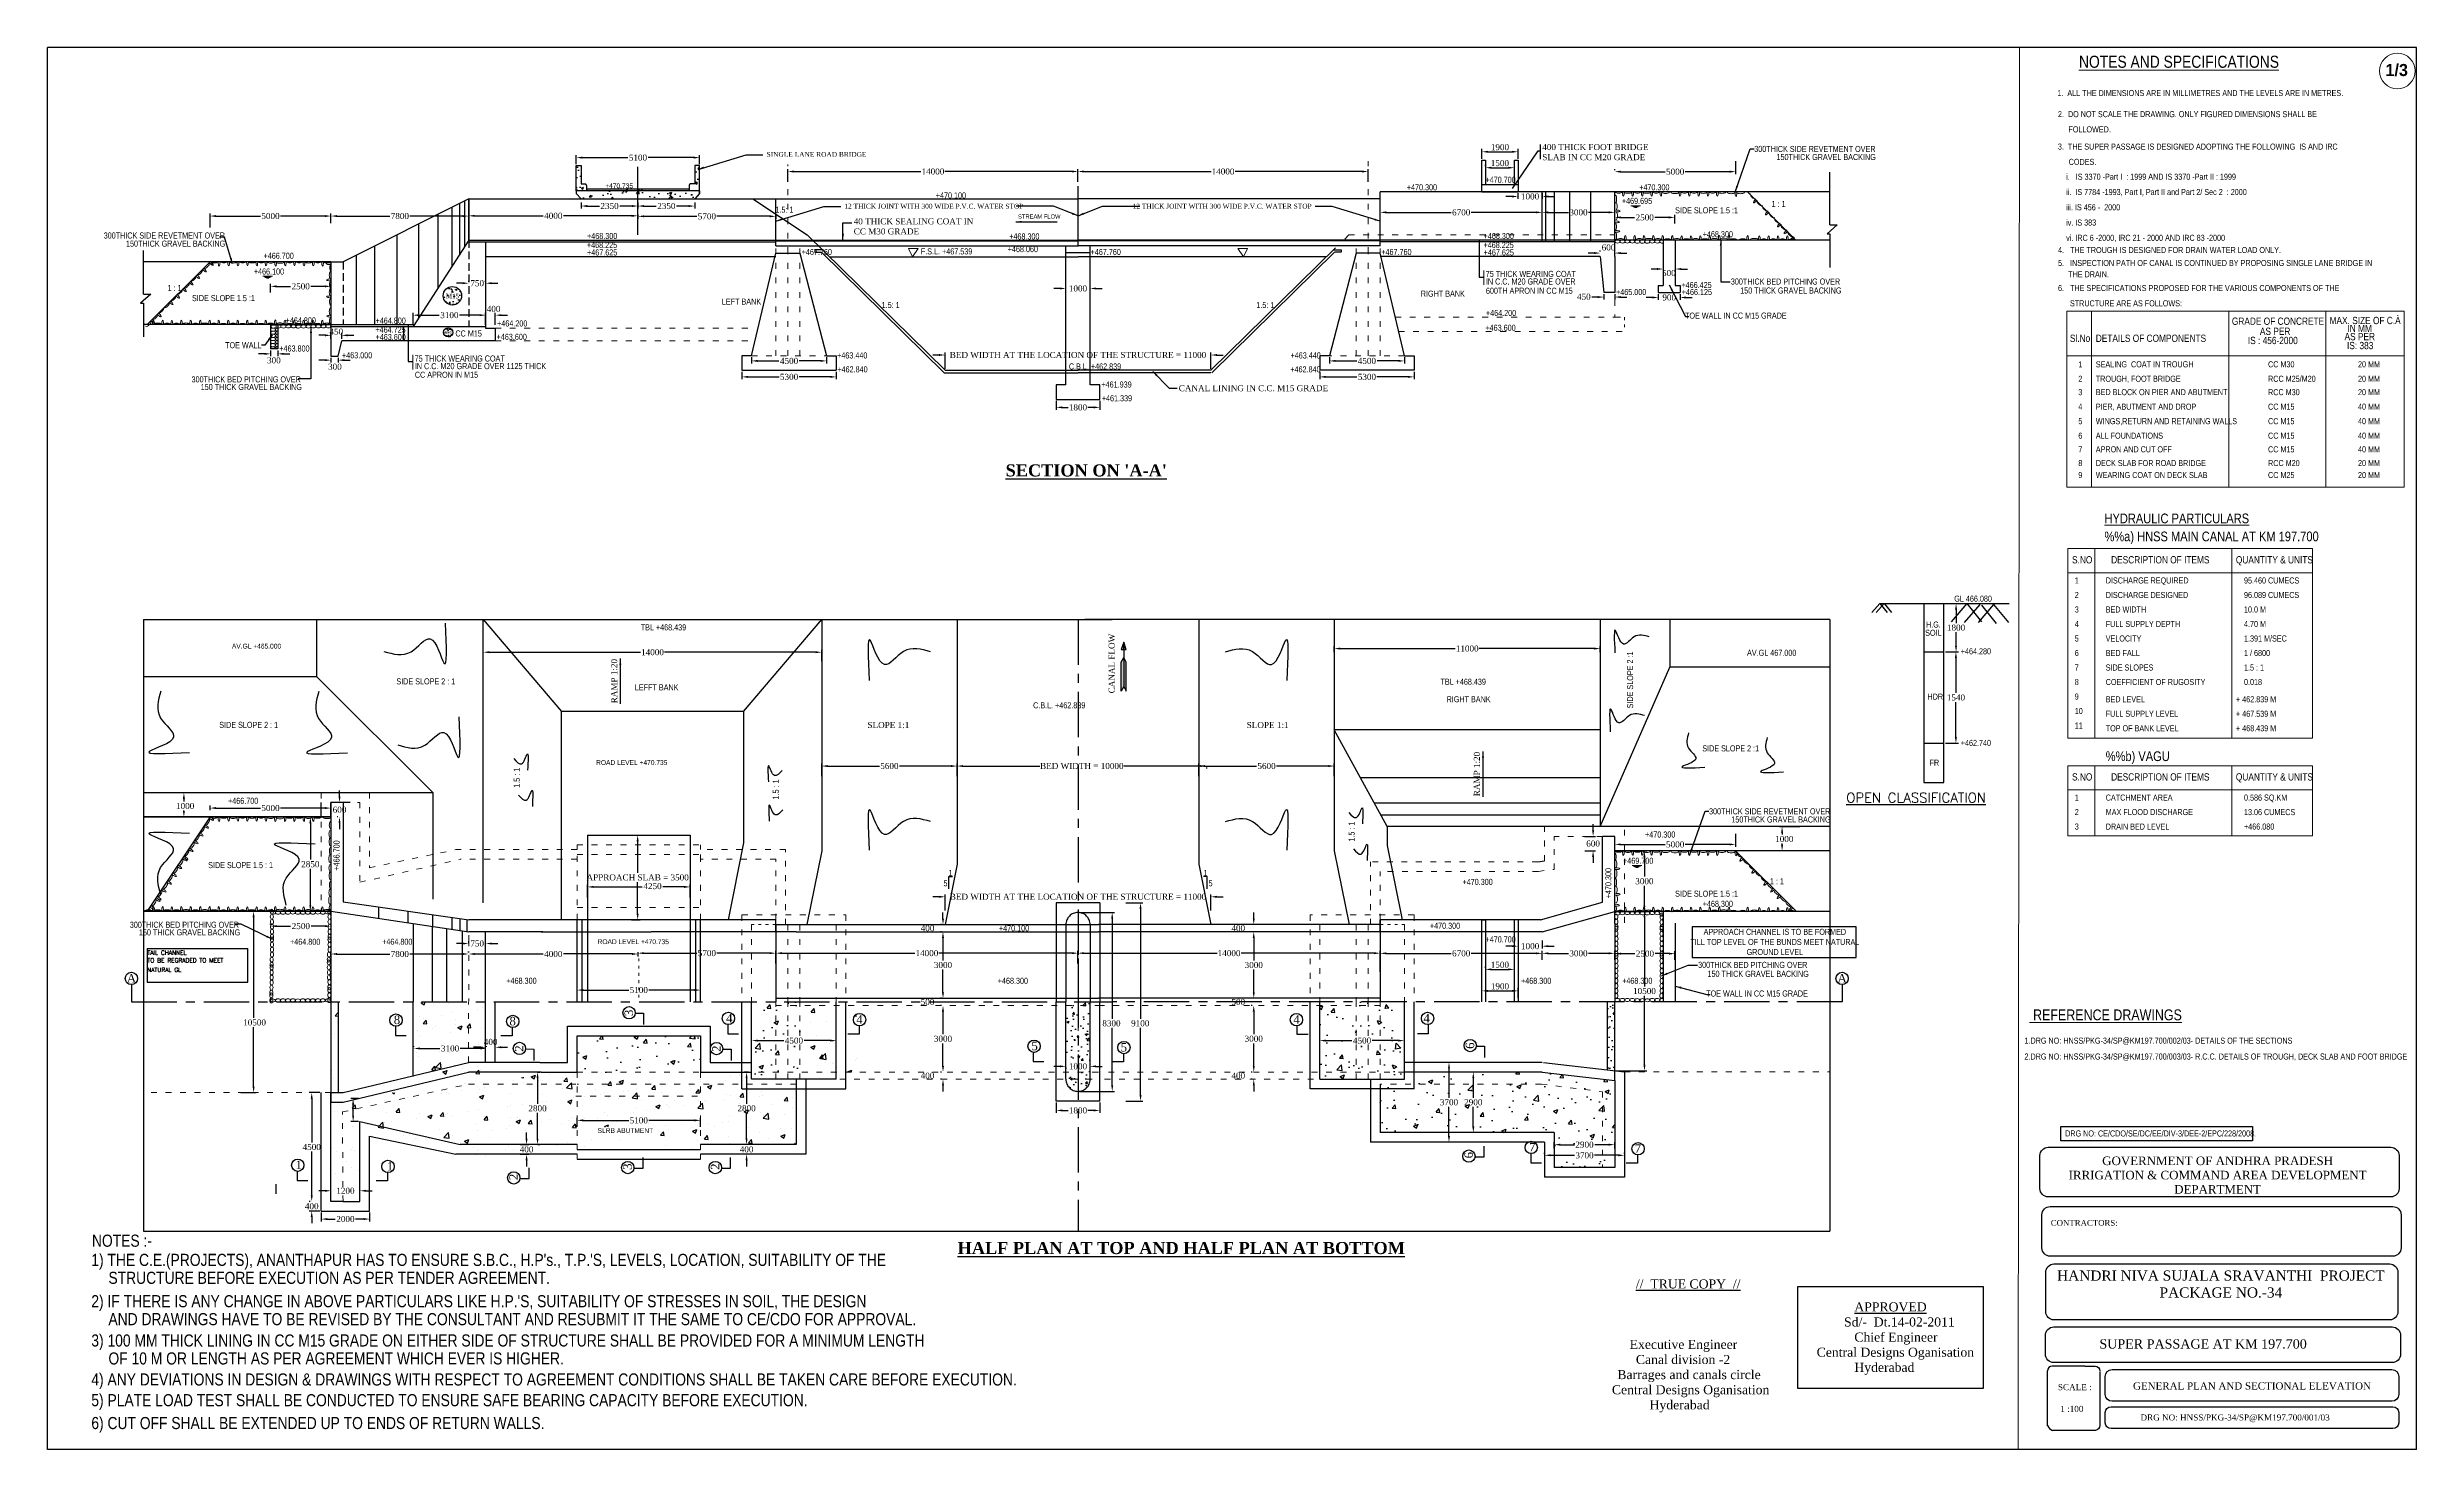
# Model space of a CAD drawing. Header units: millimetres. Extents: x 80 to 6605, y 46 to 2491.
# Drawn here: x 5456 to 6436, y 768 to 1348 of the extents above; entities outside this region: 3.
import ezdxf
from ezdxf.enums import TextEntityAlignment as Align

# ---------------------------------------------------------------- set-up
doc = ezdxf.new("R2010")
doc.units = ezdxf.units.MM
for name, pattern in [('ACAD_ISO03W100', [30, 12, -18]), ('CENTER', [2, 1.25, -0.25, 0.25, -0.25]), ('DASHED', [19.05, 12.7, -6.35])]:
    doc.linetypes.add(name, pattern=pattern)
for name, color, linetype in [('Caption', 242, 'Continuous'), ('MAIN', 7, 'Continuous'), ('SHEET', 3, 'Continuous'), ('STEEL', 5, 'Continuous'), ('TEXT_GENERAL', 4, 'Continuous')]:
    doc.layers.add(name, color=color, linetype=linetype)
doc.styles.add('ABADI', font='')
doc.styles.add('ARIAL NARROW', font='ARIALN.TTF')
doc.styles.add('arn', font='ARIALN.TTF')
doc.styles.add('CITYBLUEPR', font='cityb___.ttf')
doc.styles.add('ROMANT', font='romant')
doc.styles.add('rs', font='romans.shx', dxfattribs={"height": 1.75})
doc.styles.get("Standard").update_dxf_attribs({"font": 'times.ttf', "height": 2.5})
doc.styles.add('TNR_2.5', font='times.ttf', dxfattribs={"height": 2.5})
doc.styles.get('ABADI').set_extended_font_data('Abadi MT Condensed Light')
doc.dimstyles.new('ISO-25', dxfattribs={"dimtxt": 2.5, "dimasz": 2.5, "dimexe": 1.25, "dimexo": 0.625, "dimtad": 1, "dimlfac": 25, "dimtxsty": 'Standard', "dimcen": 2.5, "dimadec": 0, "dimazin": 0, "dimtfac": 1, "dimtmove": 0, "dimatfit": 3, "dimfxl": 1, "dimarcsym": 0})
doc.dimstyles.get("Standard").update_dxf_attribs({"dimtxt": 0.18, "dimasz": 0.18, "dimexe": 0.18, "dimexo": 0.0625, "dimgap": 0.09, "dimtad": 0, "dimtih": 1, "dimtoh": 1, "dimdec": 4, "dimzin": 0, "dimdsep": 46, "dimtxsty": 'Standard', "dimcen": 0.09, "dimadec": 0, "dimazin": 0, "dimtfac": 1, "dimtdec": 4, "dimtofl": 0, "dimtmove": 0, "dimatfit": 3, "dimfxl": 1, "dimtolj": 1, "dimtzin": 0, "dimarcsym": 0})
doc.dimstyles.new('STANDARD$7', dxfattribs={"dimtxt": 2, "dimasz": 2, "dimexe": 1.25, "dimexo": 0.625, "dimtad": 1, "dimdec": 0, "dimlfac": 0.5, "dimdsep": 46, "dimtxsty": 'Standard', "dimcen": 2.5, "dimadec": 0, "dimazin": 0, "dimtfac": 1, "dimtdec": 0, "dimtmove": 0, "dimatfit": 3, "dimfxl": 1, "dimtolj": 1, "dimtzin": 0, "dimarcsym": 0})
doc.dimstyles.new('STYLE_ESH', dxfattribs={"dimtxt": 2.5, "dimasz": 2.5, "dimexe": 1, "dimexo": 0.625, "dimtad": 0, "dimtih": 1, "dimtoh": 1, "dimdec": 0, "dimlfac": 100, "dimzin": 9, "dimdsep": 46, "dimtxsty": 'TNR_2.5', "dimcen": 2.5, "dimadec": 0, "dimazin": 2, "dimtfac": 1, "dimtdec": 0, "dimtofl": 0, "dimtmove": 2, "dimatfit": 3, "dimfxl": 1, "dimarcsym": 0})
pattern_1 = [(50, (71.93, 75.315), (18.218467, -1.59391), [1.905, -20.955]), (355, (71.93, 75.315), (-3.52428, 19.105664), [1.524, -16.764]), (100.451, (73.448, 75.182), (14.69425, 17.51167), [1.619, -17.809]), (46.1842, (71.93, 80.395), (27.1079, -4.20423), [2.8575, -31.4325]), (96.6356, (74.189, 80.044), (23.74042, 24.74256), [2.4285, -26.7135]), (351.184, (71.93, 80.395), (23.74046, 24.74251), [2.286, -25.146]), (21, (74.47, 79.125), (15.161488, -10.226552), [1.905, -20.955]), (326, (74.47, 79.125), (6.1802, 18.418797), [1.524, -16.764]), (71.4514, (75.733, 78.272), (21.34165, 8.192286), [1.619, -17.809]), (37.5, (71.9297, 75.3146), (0.30886, 8.455504), [0, -16.5608, 0, -17.018, 0, -16.8275]), (7.5, (71.93, 75.315), (6.681966, 10.018057), [0, -9.7028, 0, -16.1798, 0, -6.4135]), (327.5, (66.2655, 75.3146), (13.5590595, -0.5728744), [0, -6.35, 0, -19.812, 0, -26.289]), (317.5, (63.725, 75.315), (14.812918, 2.54265), [0, -8.255, 0, -13.1572, 0, -18.669])]

msp = doc.modelspace()

# ---------------------------------------------------------------- texts
at = {"color": 0, "ltscale": 0.5, "style": 'ABADI'}
for s, p in [('+470.735', (5686.94152, 1289.59607)), ('AV.GL +465.000', (5532.50458, 1099.179)), ('ROAD LEVEL +470.735', (5683.15033, 1051.02607)), ('ROAD LEVEL +470.735', (5683.76839, 976.92843)), ('SLRB ABUTMENT', (5683.76839, 898.79213))]:
    msp.add_text(s, height=2, dxfattribs=at).set_placement(p)
at = {"color": 0, "lineweight": 13, "ltscale": 0.8, "style": 'ABADI'}
msp.add_text('STREAM FLOW', height=1.75, dxfattribs=at).set_placement((5857.67326, 1277.01888))
at = {"color": 0, "lineweight": 9, "style": 'arn'}
for s, p in [('%%UHYDRAULIC PARTICULARS', (6307.07892, 1151.01916)), ('%%a) HNSS MAIN CANAL AT KM 197.700', (6307.07892, 1143.56978)), ('%%b) VAGU', (6307.58995, 1052.65143))]:
    msp.add_text(s, height=4, dxfattribs=at).set_placement(p)
at = {"color": 0}
for s, height, style, p in [('%%UOPEN CLASSIFICATION', 4, 'ROMANT', (6200.26853, 1035.50378)), ('TAIL CHANNEL', 1.75, 'rs', (5497.55946, 972.51623)), ('TO BE REGRADED TO MEET ', 1.75, 'rs', (5497.55946, 969.30449)), ('NATURAL GL ', 1.75, 'rs', (5497.47689, 965.42321))]:
    msp.add_text(s, height=height, dxfattribs=dict(at, style=style)).set_placement(p)
for s, height, p in [('SUPER PASSAGE AT KM 197.700', 3.85, (6304.97621, 809.62531)), ('1 :100', 2.5, (6288.81003, 783.4363)), ('DRG NO: HNSS/PKG-34/SP@KM197.700/001/03', 2.5, (6321.96496, 779.88842))]:
    msp.add_text(s, height=height, dxfattribs=at).set_placement(p)
for s, insert, char_height, width, attachment_point in [('\\pt46,52;SINGLE LANE ROAD BRIDGE', (5753.66689, 1304.58934), 2, 85, 1), ('\\pt46,52;12 THICK JOINT WITH 300 WIDE P.V.C. WATER STOP', (5785.83343, 1283.15744), 2, 85, 1), ('\\pt46,52;12 THICK JOINT WITH 300 WIDE P.V.C. WATER STOP', (5979.13574, 1283.15744), 2, 85, 3), (' M15', (5626.45645, 1245.92156), 1.875, 24.92025, 3), (' M15', (5623.33356, 1230.38511), 0.9375, 12.460125, 3), ("{\\fTimes New Roman|b1|i0|c0|p18;\\LSECTION ON 'A-A'}", (5852.54039, 1175.38263), 5, 69, 1), ('SLOPE 1:1', (5795.39395, 1068.80135), 2.5, 25, 1), ('SLOPE 1:1', (5969.57522, 1068.80135), 2.5, 25, 3), ('A', (5489.05041, 964.56522), 3.5, 4.365, 1), ('A', (6196.64779, 964.56522), 3.5, 4.365, 1), ('8', (5599.45962, 947.35738), 3.5, 4.365, 1), ('8', (5647.31605, 946.82777), 3.5, 4.365, 1), ('4', (5736.93522, 948.05989), 3.5, 4.365, 1), ('4', (5790.76837, 947.53028), 3.5, 4.365, 1), ('4', (5974.2008, 947.53028), 3.5, 4.365, 3), ('4', (6028.03395, 948.05989), 3.5, 4.365, 3), ('5', (5863.21951, 936.54334), 3.5, 4.365, 1), ('5', (5900.12952, 936.01372), 3.5, 4.365, 1), ('7', (6069.05971, 894.68063), 3.5, 4.365, 1), ('7', (6112.77305, 894.15101), 3.5, 4.365, 1), ('1', (5558.79965, 887.34438), 3.5, 4.365, 1), ('1', (5596.62725, 886.81477), 3.5, 4.365, 1), ('{\\fTimes New Roman|b1|i0|c0|p18;\\LHALF PLAN AT TOP AND HALF PLAN AT BOTTOM}', (5832.68816, 853.72673), 5, 190.25, 1), ('HANDRI NIVA SUJALA SRAVANTHI  PROJECT\\PPACKAGE NO.-34', (6355.2334, 841.92741), 4.2, 151.5, 2), ('SCALE :', (6287.81225, 794.92317), 2.5, 25.272, 1)]:
    msp.add_mtext(s, dxfattribs=dict(at, insert=insert, char_height=char_height, width=width, attachment_point=attachment_point))
at = {"color": 0, "char_height": 2.5, "attachment_point": 1}
for s, insert, width, style in [('{\\fTimes New Roman|b0|i0|c0|p18;400 THICK FOOT BRIDGE SLAB IN CC M20 GRADE}', (6074.51798, 1307.86321), 50, 'ABADI'), ('{\\fTimes New Roman|b0|i0|c0|p18;40 THICK SEALING COAT IN CC M30 GRADE}', (5789.70732, 1277.15378), 50, 'ABADI'), ('CANAL LINING IN C.C. M15 GRADE', (5924.1526, 1208.13068), 150, 'TNR_2.5')]:
    msp.add_mtext(s, dxfattribs=dict(at, insert=insert, width=width, style=style))
at = {"insert": (4393.83152, 1148.99127), "char_height": 2.5, "attachment_point": 1}
msp.add_mtext('\\A1;', dxfattribs=at)
at = {"color": 0}
for s, insert, char_height, width, attachment_point, rotation in [('CANAL FLOW', (5895.16415, 1080.64638), 2.5, 27.6381, 1, 90), ('RAMP 1:20', (5691.939, 1076.51991), 2.5, 200, 7, 90), ('RAMP 1:20', (6048.76186, 1038.11197), 2.5, 200, 7, 90), ('3', (5694.92007, 947.17776), 3.5, 4.365, 1, 90), ('2', (5649.5783, 932.41273), 3.5, 4.365, 1, 89.48453954), ('2', (5731.14756, 932.34364), 3.5, 4.365, 1, 90), ('6', (6042.85676, 933.59606), 3.5, 4.365, 1, 90), ('3', (5694.39046, 883.56043), 3.5, 4.365, 1, 90), ('2', (5730.61794, 883.56043), 3.5, 4.365, 1, 90), ('6', (6042.32715, 888.29823), 3.5, 4.365, 1, 90), ('2', (5647.20619, 879.31012), 3.5, 4.365, 1, 89.48453954)]:
    msp.add_mtext(s, dxfattribs=dict(at, insert=insert, char_height=char_height, width=width, attachment_point=attachment_point, rotation=rotation))
at = {"char_height": 2.5, "attachment_point": 5, "style": 'TNR_2.5'}
for s, insert in [('2850', (5564.95368, 1009.97193)), ('3000', (6116.76279, 1002.94203)), ('750', (5633.95496, 977.17037)), ('10500', (6116.79433, 957.49146)), ('2800', (5658.92983, 909.01216))]:
    msp.add_mtext(s, dxfattribs=dict(at, insert=insert))
at = {"color": 0, "char_height": 2.5, "attachment_point": 5, "style": 'TNR_2.5'}
for s, insert in [('4000', (5665.4553, 972.84211)), ('3100', (5622.74987, 933.76663)), ('2800', (5745.39724, 909.01216))]:
    msp.add_mtext(s, dxfattribs=dict(at, insert=insert))
at = {"char_height": 3.75, "attachment_point": 1}
for s, insert, width in [('                       {\\L//  TRUE COPY  //}\\P                       \\P\\P\\P^I^IExecutive Engineer\\P                       Canal division -2\\P^I       Barrages and canals circle \\P                Central Designs Oganisation\\P                           Hyderabad', (6080.67146, 838.24151), 91.3235094), ('                           {\\LAPPROVED}\\P                        Sd/-  Dt.14-02-2011\\P                           Chief Engineer\\P                Central Designs Oganisation\\P                           Hyderabad', (6165.37376, 828.75466), 255)]:
    msp.add_mtext(s, dxfattribs=dict(at, insert=insert, width=width))
at = {"layer": 'MAIN', "color": 0, "lineweight": 9, "style": 'ARIAL NARROW'}
for s, height, p in [('%%UNOTES AND SPECIFICATIONS', 5, (6296.52464, 1339.41953)), ('GRADE OF CONCRETE', 3, (6359.77066, 1233.09578)), ('MAX. SIZE OF C.A', 3, (6400.18498, 1233.38519)), ('Sl.No     ', 3, (6292.77768, 1226.02562)), ('DETAILS OF COMPONENTS', 3, (6303.48501, 1226.02563)), ('IS : 456-2000', 3, (6366.38052, 1225.12391)), ('AS PER', 3, (6371.36152, 1228.91182)), ('AS PER', 3, (6406.37284, 1226.72962)), ('IS: 383 ', 3, (6407.39401, 1223.02612)), ('IN MM', 3, (6407.58859, 1230.07997)), ('S.NO', 3, (6293.66641, 1134.40235)), ('DESCRIPTION OF ITEMS', 3, (6309.83198, 1134.40235)), ('QUANTITY & UNITS', 3, (6361.42438, 1134.40235)), ('S.NO', 3, (6293.66641, 1044.59839)), ('DESCRIPTION OF ITEMS', 3, (6309.83198, 1044.59839)), ('QUANTITY & UNITS', 3, (6361.42438, 1044.59839))]:
    msp.add_text(s, height=height, dxfattribs=at).set_placement(p)
at = {"layer": 'MAIN', "color": 0, "linetype": 'Continuous', "lineweight": 9, "style": 'ARIAL NARROW'}
for s, height, p in [('1.  ALL THE DIMENSIONS ARE IN MILLIMETRES AND THE LEVELS ARE IN METRES.', 2.5, (6287.59188, 1327.71658)), ('2.  DO NOT SCALE THE DRAWING. ONLY FIGURED DIMENSIONS SHALL BE ', 2.5, (6287.81869, 1318.99694)), ('FOLLOWED.', 2.5, (6292.16324, 1312.68043)), ('3.  THE SUPER PASSAGE IS DESIGNED ADOPTING THE FOLLOWING  IS AND IRC ', 2.5, (6287.78458, 1305.56365)), ('    i.   IS 3370 -Part I  : 1999 AND IS 3370 -Part II : 1999', 2.5, (6287.89884, 1293.09208)), ('CODES.', 2.5, (6292.26727, 1299.24714)), ('    ii.  IS 7784 -1993, Part I, Part II and Part 2/ Sec 2  : 2000', 2.5, (6287.89884, 1286.77557)), ('    iii. IS 456 -  2000', 2.5, (6287.89884, 1280.45906)), ('    iv. IS 383 ', 2.5, (6287.89884, 1274.14255)), ('4.   THE TROUGH IS DESIGNED FOR DRAIN WATER LOAD ONLY.', 2.5, (6287.86644, 1262.78568)), ('    vi. IRC 6 -2000, IRC 21 - 2000 AND IRC 83 -2000', 2.5, (6287.89884, 1267.82605)), ('5.   INSPECTION PATH OF CANAL IS CONTINUED BY PROPOSING SINGLE LANE BRIDGE IN', 2.5, (6287.86644, 1257.4275)), ('THE DRAIN.', 2.5, (6292.05065, 1252.75429)), ('6.   THE SPECIFICATIONS PROPOSED FOR THE VARIOUS COMPONENTS OF THE ', 2.5, (6287.86644, 1247.05677)), ('STRUCTURE ARE AS FOLLOWS:', 2.5, (6292.79131, 1240.74026)), ('1', 2.5, (6296.26391, 1215.52346)), ('SEALING  COAT IN TROUGH', 2.5, (6303.48499, 1215.52346)), ('CC M30', 2.5, (6374.73459, 1215.52341)), ('20 MM', 2.5, (6411.9427, 1215.52324)), ('3', 2.5, (6296.26391, 1203.99903)), ('2', 2.5, (6296.26391, 1209.52346)), ('TROUGH, FOOT BRIDGE', 2.5, (6303.48499, 1209.52346)), ('BED BLOCK ON PIER AND ABUTMENT ', 2.5, (6303.48499, 1203.99903)), ('RCC M25/M20', 2.5, (6374.73459, 1209.52341)), ('RCC M30', 2.5, (6374.73459, 1203.99898)), ('20 MM', 2.5, (6411.9427, 1209.52324)), ('20 MM', 2.5, (6411.9427, 1203.99881)), ('4', 2.5, (6296.26391, 1197.99903)), ('PIER, ABUTMENT AND DROP', 2.5, (6303.48499, 1197.99903)), ('CC M15', 2.5, (6374.73459, 1197.99898)), ('40 MM', 2.5, (6411.9427, 1197.99881)), ('5', 2.5, (6296.26391, 1191.99903)), ('6', 2.5, (6296.26391, 1185.99903)), ('ALL FOUNDATIONS', 2.5, (6303.48499, 1185.99903)), ('WINGS,RETURN AND RETAINING WALLS', 2.5, (6303.48499, 1191.99903)), ('CC M15', 2.5, (6374.73459, 1191.99898)), ('CC M15', 2.5, (6374.73459, 1185.99898)), ('40 MM', 2.5, (6411.9427, 1191.99881)), ('40 MM', 2.5, (6411.9427, 1185.99881)), ('8', 2.5, (6296.26391, 1174.66431)), ('7', 2.5, (6296.26391, 1180.34518)), ('APRON AND CUT OFF', 2.5, (6303.48499, 1180.34518)), ('DECK SLAB FOR ROAD BRIDGE', 2.5, (6303.48499, 1174.66431)), ('CC M15', 2.5, (6374.73459, 1180.34513)), ('RCC M20', 2.5, (6374.73459, 1174.66426)), ('40 MM', 2.5, (6411.9427, 1180.34497)), ('20 MM', 2.5, (6411.9427, 1174.66409)), ('9', 2.5, (6296.26391, 1169.70872)), ('WEARING COAT ON DECK SLAB', 2.5, (6303.48499, 1169.70872)), ('CC M25', 2.5, (6374.73459, 1169.70867)), ('20 MM', 2.5, (6411.9427, 1169.7085)), ('1', 2.5, (6294.78742, 1126.09858)), ('DISCHARGE REQUIRED', 2.5, (6307.58995, 1126.09858)), ('95.460 CUMECS', 2.5, (6364.78742, 1126.09858)), ('2', 2.5, (6294.78742, 1120.09858)), ('DISCHARGE DESIGNED', 2.5, (6307.58995, 1120.09858)), ('96.089 CUMECS', 2.5, (6364.78742, 1120.09858)), ('4', 2.5, (6294.78742, 1108.09858)), ('3', 2.5, (6294.78742, 1114.09858)), ('BED WIDTH', 2.5, (6307.58995, 1114.09858)), ('FULL SUPPLY DEPTH', 2.5, (6307.58995, 1108.09858)), ('4.70 M', 2.5, (6364.78742, 1108.09858)), ('10.0 M', 2.5, (6364.78742, 1114.09858)), ('5', 2.5, (6294.78742, 1102.09858)), ('6', 2.5, (6294.78742, 1096.09858)), ('VELOCITY', 2.5, (6307.58995, 1102.09858)), ('BED FALL', 2.5, (6307.58995, 1096.09858)), ('1.391 M/SEC', 2.5, (6364.78742, 1102.09858)), ('1 / 6800', 2.5, (6364.78742, 1096.09858)), ('7', 2.5, (6294.78742, 1090.09858)), ('SIDE SLOPES ', 2.5, (6307.58995, 1090.09858)), ('1.5 : 1', 2.5, (6364.78742, 1090.09858)), ('8', 2.5, (6294.78742, 1084.09858)), ('9', 2.5, (6294.78742, 1078.09858)), ('COEFFICIENT OF RUGOSITY', 2.5, (6307.58995, 1084.09858)), ('BED LEVEL', 2.5, (6307.58995, 1076.9628)), ('+ 462.839 M', 2.5, (6361.46424, 1076.9628)), ('0.018', 2.5, (6364.78742, 1084.09858)), ('10', 2.5, (6294.78742, 1072.09858)), ('11', 2.5, (6294.78742, 1066.09858)), ('FULL SUPPLY LEVEL', 2.5, (6307.58995, 1070.9628)), ('+ 467.539 M', 2.5, (6361.46424, 1070.9628)), ('TOP OF BANK LEVEL', 2.5, (6307.58995, 1064.9628)), ('+ 468.439 M', 2.5, (6361.46424, 1064.9628)), ('CATCHMENT AREA', 2.5, (6307.58995, 1036.29463)), ('0.586 SQ.KM', 2.5, (6364.78742, 1036.29463)), ('2', 2.5, (6294.78742, 1030.29463)), ('1', 2.5, (6294.78742, 1036.29463)), ('MAX FLOOD DISCHARGE', 2.5, (6307.58995, 1030.29463)), ('13.06 CUMECS', 2.5, (6364.78742, 1030.29463)), ('3', 2.5, (6294.78742, 1024.29463)), ('DRAIN BED LEVEL', 2.5, (6307.58995, 1024.29463)), ('+466.080', 2.5, (6364.78742, 1024.29463)), ('NOTES :-', 5, (5474.62113, 851.75549)), ("1) THE C.E.(PROJECTS), ANANTHAPUR HAS TO ENSURE S.B.C., H.P's., T.P.'S, LEVELS, LOCATION, SUITABILITY OF THE ", 5, (5474.36486, 843.81823)), ('     STRUCTURE BEFORE EXECUTION AS PER TENDER AGREEMENT.', 5, (5473.48062, 836.39307)), ("2) IF THERE IS ANY CHANGE IN ABOVE PARTICULARS LIKE H.P.'S, SUITABILITY OF STRESSES IN SOIL, THE DESIGN ", 5, (5474.36486, 826.7263)), ('     AND DRAWINGS HAVE TO BE REVISED BY THE CONSULTANT AND RESUBMIT IT THE SAME TO CE/CDO FOR APPROVAL.', 5, (5473.48062, 819.30113)), ('3) 100 MM THICK LINING IN CC M15 GRADE ON EITHER SIDE OF STRUCTURE SHALL BE PROVIDED FOR A MINIMUM LENGTH ', 5, (5474.36486, 810.47997)), ('     OF 10 M OR LENGTH AS PER AGREEMENT WHICH EVER IS HIGHER.', 5, (5473.48062, 803.05481)), ('4) ANY DEVIATIONS IN DESIGN & DRAWINGS WITH RESPECT TO AGREEMENT CONDITIONS SHALL BE TAKEN CARE BEFORE EXECUTION.', 5, (5474.36486, 794.35561)), ('5) PLATE LOAD TEST SHALL BE CONDUCTED TO ENSURE SAFE BEARING CAPACITY BEFORE EXECUTION.', 5, (5474.36486, 785.78447)), ('6) CUT OFF SHALL BE EXTENDED UP TO ENDS OF RETURN WALLS.', 5, (5474.36486, 776.3285))]:
    msp.add_text(s, height=height, dxfattribs=at).set_placement(p)
at = {"layer": 'MAIN', "color": 0, "lineweight": 5, "style": 'ARIAL NARROW'}
for s, p in [('300THICK BED PITCHING OVER', (6138.99157, 969.59494)), ('150 THICK GRAVEL BACKING', (6142.86736, 965.88036))]:
    msp.add_text(s, height=2.5, dxfattribs=at).set_placement(p, align=Align.TOP_LEFT)
msp.add_text('TOE WALL IN CC M15 GRADE', height=2.5, dxfattribs=at).set_placement((6184.39101, 954.50006), align=Align.BOTTOM_RIGHT)
for s, height, p in [('%%U REFERENCE DRAWINGS', 4.5, (6276.09144, 945.41773)), ('2.DRG NO: HNSS/PKG-34/SP@KM197.700/003/03- R.C.C. DETAILS OF TROUGH, DECK SLAB AND FOOT BRIDGE', 2.5, (6273.97825, 929.17992)), ('1.DRG NO: HNSS/PKG-34/SP@KM197.700/002/03- DETAILS OF THE SECTIONS', 2.5, (6273.97825, 935.75515)), ('DRG NO: CE/CDO/SE/DC/EE/DIV-3/DEE-2/EPC/228/2008.', 2.5, (6290.81065, 897.35694))]:
    msp.add_text(s, height=height, dxfattribs=at).set_placement(p)
at = {"layer": 'SHEET', "color": 0}
for s, insert, char_height, width, attachment_point in [('{\\fArial Narrow|b0|i0|c0|p34;APPROACH CHANNEL IS TO BE FORMED \\PTILL TOP LEVEL OF THE BUNDS MEET NATURAL GROUND LEVEL }', (6170.72657, 977.81451), 2.5, 67.7647059, 5), ('GOVERNMENT OF ANDHRA PRADESH\\PIRRIGATION & COMMAND AREA DEVELOPMENT DEPARTMENT', (6353.86718, 881.38508), 3.53871, 136.012937, 5), ('CONTRACTORS:', (6284.8706, 861.59795), 2.4063228, 35.8252135, 4), ('GENERAL PLAN AND SECTIONAL ELEVATION', (6318.87524, 795.67091), 3.0079035, 111.1817851, 1)]:
    msp.add_mtext(s, dxfattribs=dict(at, insert=insert, char_height=char_height, width=width, attachment_point=attachment_point))
at = {"layer": 'TEXT_GENERAL', "color": 0, "lineweight": 5, "style": 'ARIAL NARROW'}
for s, height, p in [('+458.705', 0.25, (6604.10728, 2491.0006)), ('+470.300', 2.5, (6024.74858, 1289.97958)), ('+470.300', 2.5, (6120.87936, 1289.97958)), ('1 : 1', 2.5, (6172.2498, 1283.07554)), ('1.5: 1', 2.5, (5761.0499, 1280.69008)), ('+466.700', 2.5, (5551.85482, 1261.65756)), ('1 : 1', 2.5, (5508.82713, 1248.35309)), ('RIGHT BANK', 2.5, (6033.39007, 1245.99036)), ('+465.000', 2.5, (6111.29008, 1246.65991)), ('+466.425', 2.5, (6138.34117, 1249.57089)), ('+466.125', 2.5, (6138.47517, 1246.65991)), ('+464.800', 2.5, (5560.98842, 1234.89146)), ('LEFT BANK', 2.5, (5743.29456, 1242.72928)), ('1.5: 1', 2.5, (5804.99597, 1241.28223)), ('1.5: 1', 2.5, (5959.9732, 1241.28223)), ('+463.800', 2.5, (5558.37127, 1223.30458)), ('GL 466.080', 2.5, (6252.72066, 1119.83219)), ('TBL +468.439', 2.5, (5711.01313, 1107.95203)), ('H.G.', 2.5, (6236.30241, 1109.10825)), ('AV.GL 467.000', 2.5, (6169.41727, 1097.44107)), ('SOIL', 2.5, (6236.30241, 1105.70184)), ('+464.280', 2.5, (6253.89524, 1098.05806)), ('LEFFT BANK', 2.5, (5708.21171, 1083.1461)), ('TBL +468.439', 2.5, (6041.80519, 1085.45934)), ('RIGHT BANK', 2.5, (6044.05663, 1078.23646)), ('HDR', 2.5, (6237.08633, 1079.30875)), ('+462.740', 2.5, (6253.89524, 1060.15894)), ('FR', 2.5, (6236.68283, 1051.99735)), ('+466.700', 2.5, (5537.14503, 1036.20484)), ('+470.300', 2.5, (6123.31866, 1022.26479)), ('5', 2.5, (5827.66593, 1002.09214)), ('1', 2.5, (5829.75436, 1006.40448)), ('1', 2.5, (5935.21482, 1006.40448)), ('5', 2.5, (5937.30324, 1002.09214)), ('+470.300', 2.5, (6047.78973, 1002.66251)), ('1 : 1', 2.5, (6171.55872, 1002.90287)), ('+470.100', 2.5, (5856.02787, 983.50262)), ('+470.300', 2.5, (6034.3049, 984.51227)), ('+464.800', 2.5, (5562.82205, 977.91781)), ('+464.800', 2.5, (5600.92094, 977.91781)), ('+468.300', 2.5, (5652.28216, 961.76621)), ('+468.300', 2.5, (5855.55043, 961.76621)), ('+468.300', 2.5, (6071.99521, 961.76621)), ('+468.300', 2.5, (6113.82731, 961.76621))]:
    msp.add_text(s, height=height, dxfattribs=at).set_placement(p, align=Align.MIDDLE)
at = {"layer": 'TEXT_GENERAL', "color": 0, "lineweight": 5}
for s, height, style, p in [('1/3', 5, 'CITYBLUEPR', (6423.29928, 1336.0019)), ('+470.700', 2.5, 'ARIAL NARROW', (6051.0389, 1291.83208)), ('+470.700', 2.5, 'ARIAL NARROW', (6051.0389, 977.63504))]:
    msp.add_text(s, height=height, dxfattribs=dict(at, style=style)).set_placement(p)
at = {"layer": 'TEXT_GENERAL', "color": 0, "lineweight": 5, "style": 'ARIAL NARROW'}
for s, p in [('300THICK SIDE REVETMENT OVER', (6162.19388, 1307.09784)), ('150THICK GRAVEL BACKING', (6171.41175, 1303.74153)), ('+469.695', (6107.4456, 1285.60972)), ('300THICK SIDE REVETMENT OVER', (5479.4828, 1271.29622)), ('150THICK GRAVEL BACKING', (5488.70067, 1267.93991)), ('+468.225', (5679.35041, 1267.34419)), ('+468.300', (5679.40562, 1271.089)), ('+467.625', (5679.40562, 1264.2914)), ('F.S.L. +467.539', (5817.4711, 1264.71278)), ('+468.225', (6050.21639, 1267.34419)), ('+468.300', (6050.2716, 1271.089)), ('+467.625', (6050.2716, 1264.2914)), ('+466.100', (5541.58866, 1256.40322)), ('75 THICK WEARING COAT', (6051.14561, 1255.41328)), ('600TH APRON IN CC M15', (6051.20436, 1248.43607)), ('IN C.C. M20 GRADE OVER', (6051.20436, 1252.26325)), ('300THICK BED PITCHING OVER', (6152.52542, 1252.25322)), ('150 THICK GRAVEL BACKING', (6156.40121, 1248.53865)), ('+464.800', (5591.93052, 1236.089)), ('+464.200', (5642.20948, 1234.92047)), ('+464.725', (5591.87531, 1232.34419)), ('+463.600', (5591.93052, 1229.2914)), ('CC M15', (5624.96204, 1230.76524)), ('+463.600', (5641.99493, 1229.3755)), ('+463.000', (5578.03919, 1221.74185)), ('75 THICK WEARING COAT', (5608.12343, 1220.41328)), ('IN C.C. M20 GRADE OVER 1125 THICK', (5608.18218, 1217.26325)), ('C.B.L. +462.839', (5878.71316, 1217.12257)), ('300THICK BED PITCHING OVER', (5515.82025, 1211.78352)), ('150 THICK GRAVEL BACKING', (5519.59941, 1208.63349)), ('CC APRON IN M15', (5608.18218, 1213.68057)), ('C.B.L. +462.839', (5863.91136, 1076.97036)), ('300THICK SIDE REVETMENT OVER', (6143.51499, 1033.09124)), ('150THICK GRAVEL BACKING', (6152.73286, 1029.73492)), ('+469.700', (6107.96215, 1012.67119)), ('300THICK BED PITCHING OVER', (5490.27425, 986.17951)), ('150 THICK GRAVEL BACKING', (5494.05342, 983.02948))]:
    msp.add_text(s, height=2.5, dxfattribs=at).set_placement(p, align=Align.TOP_LEFT)
at = {"layer": 'TEXT_GENERAL', "color": 0, "lineweight": 9, "style": 'ARIAL NARROW'}
for s, p in [('+470.100', (5823.66625, 1285.35805)), ('+467.760', (5768.18712, 1261.97967)), ('+468.060', (5853.41944, 1263.16866)), ('+468.300', (5854.02743, 1268.40454)), ('+467.760', (5887.69909, 1261.97967)), ('+467.760', (6007.93366, 1261.97967)), ('+468.300', (6140.88536, 1269.32516)), ('+464.200', (6051.22405, 1236.75318)), ('+463.600', (6051.00999, 1230.62898)), ('+463.440', (5782.84946, 1219.18303)), ('+462.840', (5782.93938, 1213.43094)), ('+462.840', (5970.3023, 1213.43094)), ('+463.440', (5970.39222, 1219.18303)), ('+461.939', (5892.1661, 1207.16067)), ('+461.339', (5892.33838, 1201.47995)), ('+468.300', (6140.88536, 992.35142))]:
    msp.add_text(s, height=2.5, dxfattribs=at).set_placement(p)
at = {"layer": 'TEXT_GENERAL', "color": 0, "lineweight": 5, "style": 'ARIAL NARROW'}
for s, p in [('SIDE SLOPE 1.5 :1', (6155.47639, 1278.46464)), ('SIDE SLOPE 1.5 :1', (5542.01197, 1242.14603)), ('TOE WALL IN CC M15 GRADE', (6175.62013, 1234.91235)), ('TOE WALL', (5544.77965, 1222.67016)), ('SIDE SLOPE 2 : 1', (5624.89399, 1083.60506)), ('SIDE SLOPE 2 : 1', (5551.62731, 1065.62051)), ('SIDE SLOPE 2 :1', (6164.22655, 1055.89016)), ('SIDE SLOPE 1.5 : 1', (5549.52145, 1007.61149)), ('SIDE SLOPE 1.5 :1', (6155.47639, 995.80635))]:
    msp.add_text(s, height=2.5, dxfattribs=at).set_placement(p, align=Align.BOTTOM_RIGHT)
msp.add_text('SIDE SLOPE 2 :1', height=2.5, rotation=90, dxfattribs=at).set_placement((6112.85137, 1097.96494), align=Align.BOTTOM_RIGHT)
for s, p in [('1.5 : 1', (5650.34903, 1045.7268)), ('1.5 : 1', (5757.49611, 1040.88894)), ('+466.700', (5575.7734, 1013.58942)), ('1.5 : 1', (5995.65533, 1023.47706)), ('+470.300', (6101.82573, 1002.13562))]:
    msp.add_text(s, height=2.5, rotation=90, dxfattribs=at).set_placement(p, align=Align.MIDDLE)

# ---------------------------------------------------------------- blocks, each defined once
blk = doc.blocks.new('*D99')
at = {"color": 0, "lineweight": -2, "transparency": 16777216}
for p, q in [((5674.97, 1299.6), (5674.97, 1303.26)), ((5677.47, 1302.26), (5696.3, 1302.26)), ((5723.47, 1302.26), (5704.63, 1302.26)), ((5725.97, 1299.6), (5725.97, 1303.26))]:
    blk.add_line(p, q, dxfattribs=at)
at = {"color": 0, "transparency": 16777216}
for points in [[(5677.47, 1302.68), (5677.47, 1301.85), (5674.97, 1302.26)], [(5723.47, 1302.68), (5723.47, 1301.85), (5725.97, 1302.26)]]:
    blk.add_solid(points, dxfattribs=at)
at = {"layer": 'Defpoints', "color": 0, "transparency": 16777216}
for p in [(5674.97, 1298.97), (5725.97, 1302.26), (5725.97, 1298.97)]:
    blk.add_point(p, dxfattribs=at)
at = {"color": 0, "transparency": 16777216, "insert": (5700.47, 1302.26), "char_height": 2.5, "attachment_point": 5, "style": 'TNR_2.5'}
blk.add_mtext('5100', dxfattribs=at)
blk = doc.blocks.new('*D100')
at = {"color": 0, "lineweight": -2, "transparency": 16777216}
for p, q in [((5700.47, 1283.75), (5700.47, 1281.22)), ((5702.97, 1282.22), (5708.01, 1282.22)), ((5721.47, 1282.22), (5716.43, 1282.22)), ((5723.97, 1283.75), (5723.97, 1281.22))]:
    blk.add_line(p, q, dxfattribs=at)
at = {"color": 0, "transparency": 16777216}
for points in [[(5702.97, 1282.64), (5702.97, 1281.81), (5700.47, 1282.22)], [(5721.47, 1282.64), (5721.47, 1281.81), (5723.97, 1282.22)]]:
    blk.add_solid(points, dxfattribs=at)
at = {"layer": 'Defpoints', "color": 0, "transparency": 16777216}
for p in [(5700.47, 1284.37), (5723.97, 1284.37), (5700.47, 1282.22)]:
    blk.add_point(p, dxfattribs=at)
at = {"color": 0, "transparency": 16777216, "insert": (5712.22, 1282.22), "char_height": 2.5, "attachment_point": 5, "style": 'TNR_2.5'}
blk.add_mtext('2350', dxfattribs=at)
blk = doc.blocks.new('*D101')
at = {"color": 0, "lineweight": -2, "transparency": 16777216}
for p, q in [((5676.97, 1283.75), (5676.97, 1281.22)), ((5679.47, 1282.22), (5684.51, 1282.22)), ((5697.97, 1282.22), (5692.93, 1282.22)), ((5700.47, 1283.75), (5700.47, 1281.22))]:
    blk.add_line(p, q, dxfattribs=at)
at = {"color": 0, "transparency": 16777216}
for points in [[(5679.47, 1282.64), (5679.47, 1281.81), (5676.97, 1282.22)], [(5697.97, 1282.64), (5697.97, 1281.81), (5700.47, 1282.22)]]:
    blk.add_solid(points, dxfattribs=at)
at = {"layer": 'Defpoints', "color": 0, "transparency": 16777216}
for p in [(5676.97, 1284.37), (5700.47, 1284.37), (5700.47, 1282.22)]:
    blk.add_point(p, dxfattribs=at)
at = {"color": 0, "transparency": 16777216, "insert": (5688.72, 1282.22), "char_height": 2.5, "attachment_point": 5, "style": 'TNR_2.5'}
blk.add_mtext('2350', dxfattribs=at)
blk = doc.blocks.new('*D102')
at = {"color": 0, "lineweight": -2, "transparency": 16777216}
for p, q in [((5824.98, 1220.6), (5822.48, 1220.6)), ((5827.48, 1214.9), (5827.48, 1221.6)), ((5937.48, 1214.9), (5937.48, 1221.6)), ((5939.98, 1220.6), (5942.48, 1220.6))]:
    blk.add_line(p, q, dxfattribs=at)
at = {"color": 0, "transparency": 16777216}
for points in [[(5824.98, 1221.02), (5824.98, 1220.19), (5827.48, 1220.6)], [(5939.98, 1221.02), (5939.98, 1220.19), (5937.48, 1220.6)]]:
    blk.add_solid(points, dxfattribs=at)
at = {"layer": 'Defpoints', "color": 0, "transparency": 16777216}
for p in [(5937.48, 1220.6), (5827.48, 1214.27), (5937.48, 1214.27)]:
    blk.add_point(p, dxfattribs=at)
at = {"color": 0, "transparency": 16777216, "insert": (5882.48, 1220.6), "char_height": 2.5, "attachment_point": 5, "style": 'TNR_2.5'}
blk.add_mtext('BED WIDTH AT THE LOCATION OF THE STRUCTURE = 11000', dxfattribs=at)
blk = doc.blocks.new('*D103')
at = {"color": 0, "lineweight": -2, "transparency": 16777216}
for p, q in [((5762.48, 1292.3), (5762.48, 1297.51)), ((5764.98, 1296.51), (5817.53, 1296.51)), ((5879.98, 1296.51), (5827.44, 1296.51)), ((5882.48, 1292.3), (5882.48, 1297.51))]:
    blk.add_line(p, q, dxfattribs=at)
at = {"color": 0, "transparency": 16777216}
for points in [[(5764.98, 1296.93), (5764.98, 1296.09), (5762.48, 1296.51)], [(5879.98, 1296.93), (5879.98, 1296.09), (5882.48, 1296.51)]]:
    blk.add_solid(points, dxfattribs=at)
at = {"layer": 'Defpoints', "color": 0, "transparency": 16777216}
for p in [(5882.48, 1296.51), (5762.48, 1291.67), (5882.48, 1291.67)]:
    blk.add_point(p, dxfattribs=at)
at = {"color": 0, "transparency": 16777216, "insert": (5822.48, 1296.51), "char_height": 2.5, "attachment_point": 5, "style": 'TNR_2.5'}
blk.add_mtext('14000', dxfattribs=at)
blk = doc.blocks.new('*D105')
at = {"color": 0, "lineweight": -2, "transparency": 16777216}
for p, q in [((5546.04, 1221.08), (5543.54, 1221.08)), ((5548.54, 1222.47), (5548.54, 1220.08)), ((5551.47, 1222.47), (5551.47, 1220.08)), ((5553.97, 1221.08), (5556.47, 1221.08))]:
    blk.add_line(p, q, dxfattribs=at)
at = {"color": 0, "transparency": 16777216}
for points in [[(5546.04, 1221.5), (5546.04, 1220.66), (5548.54, 1221.08)], [(5553.97, 1221.5), (5553.97, 1220.66), (5551.47, 1221.08)]]:
    blk.add_solid(points, dxfattribs=at)
at = {"layer": 'Defpoints', "color": 0, "transparency": 16777216}
for p in [(5548.54, 1223.1), (5551.47, 1223.1), (5551.47, 1221.08)]:
    blk.add_point(p, dxfattribs=at)
at = {"color": 0, "transparency": 16777216, "insert": (5549.87, 1218.42), "char_height": 2.5, "attachment_point": 5, "style": 'TNR_2.5'}
blk.add_mtext('300', dxfattribs=at)
blk = doc.blocks.new('*D107')
at = {"color": 0, "lineweight": -2, "transparency": 16777216}
for p, q in [((5570.97, 1218.49), (5568.47, 1218.49)), ((5573.47, 1219.46), (5573.47, 1217.49)), ((5576.47, 1219.46), (5576.47, 1217.49)), ((5578.97, 1218.49), (5581.47, 1218.49))]:
    blk.add_line(p, q, dxfattribs=at)
at = {"color": 0, "transparency": 16777216}
for points in [[(5570.97, 1218.9), (5570.97, 1218.07), (5573.47, 1218.49)], [(5578.97, 1218.9), (5578.97, 1218.07), (5576.47, 1218.49)]]:
    blk.add_solid(points, dxfattribs=at)
at = {"layer": 'Defpoints', "color": 0, "transparency": 16777216}
for p in [(5573.47, 1220.08), (5576.47, 1220.08), (5576.47, 1218.49)]:
    blk.add_point(p, dxfattribs=at)
at = {"color": 0, "transparency": 16777216, "insert": (5575.11, 1215.75), "char_height": 2.5, "attachment_point": 5, "style": 'TNR_2.5'}
blk.add_mtext('300', dxfattribs=at)
blk = doc.blocks.new('*D106')
at = {"color": 0, "lineweight": -2, "transparency": 16777216}
for p, q in [((5570.97, 1228.75), (5568.47, 1228.75)), ((5573.47, 1227.32), (5573.47, 1229.75)), ((5577.95, 1227.32), (5577.95, 1229.75)), ((5580.45, 1228.75), (5582.95, 1228.75))]:
    blk.add_line(p, q, dxfattribs=at)
at = {"color": 0, "transparency": 16777216}
for points in [[(5570.97, 1229.17), (5570.97, 1228.33), (5573.47, 1228.75)], [(5580.45, 1229.17), (5580.45, 1228.33), (5577.95, 1228.75)]]:
    blk.add_solid(points, dxfattribs=at)
at = {"layer": 'Defpoints', "color": 0, "transparency": 16777216}
for p in [(5573.47, 1228.75), (5573.47, 1226.7), (5577.95, 1226.7)]:
    blk.add_point(p, dxfattribs=at)
at = {"color": 0, "transparency": 16777216, "insert": (5575.7, 1230.29), "char_height": 2.5, "attachment_point": 5, "style": 'TNR_2.5'}
blk.add_mtext('450', dxfattribs=at)
blk = doc.blocks.new('*D104')
at = {"color": 0, "lineweight": -2, "transparency": 16777216}
for p, q in [((5548.47, 1246.44), (5548.47, 1250.01)), ((5550.97, 1249.01), (5556.76, 1249.01)), ((5570.97, 1249.01), (5565.18, 1249.01)), ((5573.47, 1246.44), (5573.47, 1250.01))]:
    blk.add_line(p, q, dxfattribs=at)
at = {"color": 0, "transparency": 16777216}
for points in [[(5550.97, 1249.42), (5550.97, 1248.59), (5548.47, 1249.01)], [(5570.97, 1249.42), (5570.97, 1248.59), (5573.47, 1249.01)]]:
    blk.add_solid(points, dxfattribs=at)
at = {"layer": 'Defpoints', "color": 0, "transparency": 16777216}
for p in [(5548.47, 1245.81), (5573.47, 1249.01), (5573.47, 1245.81)]:
    blk.add_point(p, dxfattribs=at)
at = {"color": 0, "transparency": 16777216, "insert": (5560.97, 1249.01), "char_height": 2.5, "attachment_point": 5, "style": 'TNR_2.5'}
blk.add_mtext('2500', dxfattribs=at)
blk = doc.blocks.new('*D108')
at = {"color": 0, "lineweight": -2, "transparency": 16777216}
for p, q in [((5743.48, 1213.65), (5743.48, 1210.56)), ((5745.98, 1211.56), (5758.82, 1211.56)), ((5779.98, 1211.56), (5767.15, 1211.56)), ((5782.48, 1213.63), (5782.48, 1210.56))]:
    blk.add_line(p, q, dxfattribs=at)
at = {"color": 0, "transparency": 16777216}
for points in [[(5745.98, 1211.98), (5745.98, 1211.14), (5743.48, 1211.56)], [(5779.98, 1211.98), (5779.98, 1211.14), (5782.48, 1211.56)]]:
    blk.add_solid(points, dxfattribs=at)
at = {"layer": 'Defpoints', "color": 0, "transparency": 16777216}
for p in [(5743.48, 1214.27), (5782.48, 1214.26), (5782.48, 1211.56)]:
    blk.add_point(p, dxfattribs=at)
at = {"color": 0, "transparency": 16777216, "insert": (5762.98, 1211.56), "char_height": 2.5, "attachment_point": 5, "style": 'TNR_2.5'}
blk.add_mtext('5300', dxfattribs=at)
blk = doc.blocks.new('*D109')
at = {"color": 0, "lineweight": -2, "transparency": 16777216}
for p, q in [((5747.48, 1219.65), (5747.48, 1217.16)), ((5749.98, 1218.16), (5758.76, 1218.16)), ((5775.98, 1218.16), (5767.21, 1218.16)), ((5778.48, 1219.65), (5778.48, 1217.16))]:
    blk.add_line(p, q, dxfattribs=at)
at = {"color": 0, "transparency": 16777216}
for points in [[(5749.98, 1218.58), (5749.98, 1217.75), (5747.48, 1218.16)], [(5775.98, 1218.58), (5775.98, 1217.75), (5778.48, 1218.16)]]:
    blk.add_solid(points, dxfattribs=at)
at = {"layer": 'Defpoints', "color": 0, "transparency": 16777216}
for p in [(5747.48, 1220.27), (5778.48, 1220.27), (5778.48, 1218.16)]:
    blk.add_point(p, dxfattribs=at)
at = {"color": 0, "transparency": 16777216, "insert": (5762.98, 1218.16), "char_height": 2.5, "attachment_point": 5, "style": 'TNR_2.5'}
blk.add_mtext('4500', dxfattribs=at)
blk = doc.blocks.new('*D113')
at = {"color": 0, "lineweight": -2, "transparency": 16777216}
for p, q in [((5902.21, 994.01), (5909.36, 994.01)), ((5908.36, 991.51), (5908.36, 946.07)), ((5908.36, 914.51), (5908.36, 942.27)), ((5902.21, 912.01), (5909.36, 912.01))]:
    blk.add_line(p, q, dxfattribs=at)
at = {"color": 0, "transparency": 16777216}
for points in [[(5907.94, 991.51), (5908.77, 991.51), (5908.36, 994.01)], [(5907.94, 914.51), (5908.77, 914.51), (5908.36, 912.01)]]:
    blk.add_solid(points, dxfattribs=at)
at = {"layer": 'Defpoints', "color": 0, "transparency": 16777216}
for p in [(5901.58, 994.01), (5901.58, 912.01), (5908.36, 912.01)]:
    blk.add_point(p, dxfattribs=at)
at = {"color": 0, "transparency": 16777216, "insert": (5908.23, 944.17), "char_height": 2.5, "attachment_point": 5, "style": 'TNR_2.5'}
blk.add_mtext('9100', dxfattribs=at)
blk = doc.blocks.new('*D114')
at = {"color": 0, "lineweight": -2, "transparency": 16777216}
for p, q in [((5883.11, 990.01), (5897.63, 990.01)), ((5896.63, 987.51), (5896.63, 946.07)), ((5896.63, 918.51), (5896.63, 942.28)), ((5883.11, 916.01), (5897.63, 916.01))]:
    blk.add_line(p, q, dxfattribs=at)
at = {"color": 0, "transparency": 16777216}
for points in [[(5896.22, 987.51), (5897.05, 987.51), (5896.63, 990.01)], [(5896.22, 918.51), (5897.05, 918.51), (5896.63, 916.01)]]:
    blk.add_solid(points, dxfattribs=at)
at = {"layer": 'Defpoints', "color": 0, "transparency": 16777216}
for p in [(5882.48, 990.01), (5882.48, 916.01), (5896.63, 916.01)]:
    blk.add_point(p, dxfattribs=at)
at = {"color": 0, "transparency": 16777216, "insert": (5896.32, 944.17), "char_height": 2.5, "attachment_point": 5, "style": 'TNR_2.5'}
blk.add_mtext('8300', dxfattribs=at)
blk = doc.blocks.new('*D115')
at = {"color": 0, "lineweight": -2, "transparency": 16777216}
for p, q in [((5873.48, 911.39), (5873.48, 907.13)), ((5875.98, 908.13), (5878.45, 908.13)), ((5888.98, 908.13), (5886.52, 908.13)), ((5891.48, 911.39), (5891.48, 907.13))]:
    blk.add_line(p, q, dxfattribs=at)
at = {"color": 0, "transparency": 16777216}
for points in [[(5875.98, 908.54), (5875.98, 907.71), (5873.48, 908.13)], [(5888.98, 908.54), (5888.98, 907.71), (5891.48, 908.13)]]:
    blk.add_solid(points, dxfattribs=at)
at = {"layer": 'Defpoints', "color": 0, "transparency": 16777216}
for p in [(5873.48, 912.01), (5891.48, 912.01), (5891.48, 908.13)]:
    blk.add_point(p, dxfattribs=at)
at = {"color": 0, "transparency": 16777216, "insert": (5882.48, 908.13), "char_height": 2.5, "attachment_point": 5, "style": 'TNR_2.5'}
blk.add_mtext('1800', dxfattribs=at)
blk = doc.blocks.new('*D116')
at = {"color": 0, "lineweight": -2, "transparency": 16777216}
for p, q in [((5874.98, 926.37), (5872.48, 926.37)), ((5877.48, 925.74), (5877.48, 925.37)), ((5887.48, 926.99), (5887.48, 927.37)), ((5889.98, 926.37), (5892.48, 926.37))]:
    blk.add_line(p, q, dxfattribs=at)
at = {"color": 0, "transparency": 16777216}
for points in [[(5874.98, 926.78), (5874.98, 925.95), (5877.48, 926.37)], [(5889.98, 926.78), (5889.98, 925.95), (5887.48, 926.37)]]:
    blk.add_solid(points, dxfattribs=at)
at = {"layer": 'Defpoints', "color": 0, "transparency": 16777216}
for p in [(5877.48, 926.37), (5887.48, 926.37), (5887.48, 926.37)]:
    blk.add_point(p, dxfattribs=at)
at = {"color": 0, "transparency": 16777216, "insert": (5882.48, 926.37), "char_height": 2.5, "attachment_point": 5, "style": 'TNR_2.5'}
blk.add_mtext('1000', dxfattribs=at)
blk = doc.blocks.new('*D117')
at = {"color": 0, "lineweight": -2, "transparency": 16777216}
for p, q in [((5832.48, 1051.21), (5832.48, 1051.58)), ((5834.98, 1050.58), (5866.65, 1050.58)), ((5933.13, 1050.58), (5901.47, 1050.58)), ((5935.63, 1049.96), (5935.63, 1049.58))]:
    blk.add_line(p, q, dxfattribs=at)
at = {"color": 0, "transparency": 16777216}
for points in [[(5834.98, 1051), (5834.98, 1050.17), (5832.48, 1050.58)], [(5933.13, 1051), (5933.13, 1050.17), (5935.63, 1050.58)]]:
    blk.add_solid(points, dxfattribs=at)
at = {"layer": 'Defpoints', "color": 0, "transparency": 16777216}
for p in [(5832.48, 1050.58), (5935.63, 1050.58), (5935.63, 1050.58)]:
    blk.add_point(p, dxfattribs=at)
at = {"color": 0, "transparency": 16777216, "insert": (5884.06, 1050.58), "char_height": 2.5, "attachment_point": 5, "style": 'TNR_2.5'}
blk.add_mtext('BED WIDTH = 10000', dxfattribs=at)
blk = doc.blocks.new('*D118')
at = {"color": 0, "lineweight": -2, "transparency": 16777216}
for p, q in [((5776.48, 1046.36), (5776.48, 1051.58)), ((5778.98, 1050.58), (5800.32, 1050.58)), ((5829.98, 1050.58), (5808.65, 1050.58)), ((5832.48, 1046.36), (5832.48, 1051.58))]:
    blk.add_line(p, q, dxfattribs=at)
at = {"color": 0, "transparency": 16777216}
for points in [[(5778.98, 1051), (5778.98, 1050.17), (5776.48, 1050.58)], [(5829.98, 1051), (5829.98, 1050.17), (5832.48, 1050.58)]]:
    blk.add_solid(points, dxfattribs=at)
at = {"layer": 'Defpoints', "color": 0, "transparency": 16777216}
for p in [(5776.48, 1050.58), (5776.48, 1045.73), (5832.48, 1045.73)]:
    blk.add_point(p, dxfattribs=at)
at = {"color": 0, "transparency": 16777216, "insert": (5804.48, 1050.58), "char_height": 2.5, "attachment_point": 5, "style": 'TNR_2.5'}
blk.add_mtext('5600', dxfattribs=at)
blk = doc.blocks.new('*D119')
at = {"color": 0, "lineweight": -2, "transparency": 16777216}
for p, q in [((5824.98, 996.5), (5822.48, 996.5)), ((5827.48, 990.79), (5827.48, 997.5)), ((5937.48, 990.79), (5937.48, 997.5)), ((5939.98, 996.5), (5942.48, 996.5))]:
    blk.add_line(p, q, dxfattribs=at)
at = {"color": 0, "transparency": 16777216}
for points in [[(5824.98, 996.92), (5824.98, 996.08), (5827.48, 996.5)], [(5939.98, 996.92), (5939.98, 996.08), (5937.48, 996.5)]]:
    blk.add_solid(points, dxfattribs=at)
at = {"layer": 'Defpoints', "color": 0, "transparency": 16777216}
for p in [(5827.48, 990.17), (5937.48, 996.5), (5937.48, 990.17)]:
    blk.add_point(p, dxfattribs=at)
at = {"color": 0, "transparency": 16777216, "insert": (5882.48, 996.5), "char_height": 2.5, "attachment_point": 5, "style": 'TNR_2.5'}
blk.add_mtext('BED WIDTH AT THE LOCATION OF THE STRUCTURE = 11000', dxfattribs=at)
blk = doc.blocks.new('*D120')
at = {"color": 0, "lineweight": -2, "transparency": 16777216}
for p, q in [((5675.31, 955.24), (5675.31, 958.91)), ((5677.81, 957.91), (5696.64, 957.91)), ((5723.81, 957.91), (5704.97, 957.91)), ((5726.31, 955.24), (5726.31, 958.91))]:
    blk.add_line(p, q, dxfattribs=at)
at = {"color": 0, "transparency": 16777216}
for points in [[(5677.81, 958.33), (5677.81, 957.49), (5675.31, 957.91)], [(5723.81, 958.33), (5723.81, 957.49), (5726.31, 957.91)]]:
    blk.add_solid(points, dxfattribs=at)
at = {"layer": 'Defpoints', "color": 0, "transparency": 16777216}
for p in [(5675.31, 954.62), (5726.31, 957.91), (5726.31, 954.62)]:
    blk.add_point(p, dxfattribs=at)
at = {"color": 0, "transparency": 16777216, "insert": (5700.81, 957.91), "char_height": 2.5, "attachment_point": 5, "style": 'TNR_2.5'}
blk.add_mtext('5100', dxfattribs=at)
blk = doc.blocks.new('*D121')
at = {"color": 0, "lineweight": -2, "transparency": 16777216}
for p, q in [((5636.48, 1093.97), (5636.48, 1098.67)), ((5638.98, 1097.67), (5701.53, 1097.67)), ((5773.98, 1097.67), (5711.44, 1097.67)), ((5776.48, 1093.97), (5776.48, 1098.67))]:
    blk.add_line(p, q, dxfattribs=at)
at = {"color": 0, "transparency": 16777216}
for points in [[(5638.98, 1098.09), (5638.98, 1097.25), (5636.48, 1097.67)], [(5773.98, 1098.09), (5773.98, 1097.25), (5776.48, 1097.67)]]:
    blk.add_solid(points, dxfattribs=at)
at = {"layer": 'Defpoints', "color": 0, "transparency": 16777216}
for p in [(5776.48, 1097.67), (5636.48, 1093.35), (5776.48, 1093.35)]:
    blk.add_point(p, dxfattribs=at)
at = {"color": 0, "transparency": 16777216, "insert": (5706.48, 1097.67), "char_height": 2.5, "attachment_point": 5, "style": 'TNR_2.5'}
blk.add_mtext('14000', dxfattribs=at)
blk = doc.blocks.new('*D122')
at = {"color": 0, "lineweight": -2, "transparency": 16777216}
for p, q in [((5523.47, 1032.29), (5523.47, 1034.2)), ((5525.97, 1033.2), (5544.3, 1033.2)), ((5570.97, 1033.2), (5552.63, 1033.2)), ((5573.47, 1032.29), (5573.47, 1034.2))]:
    blk.add_line(p, q, dxfattribs=at)
at = {"color": 0, "transparency": 16777216}
for points in [[(5525.97, 1033.62), (5525.97, 1032.79), (5523.47, 1033.2)], [(5570.97, 1033.62), (5570.97, 1032.79), (5573.47, 1033.2)]]:
    blk.add_solid(points, dxfattribs=at)
at = {"layer": 'Defpoints', "color": 0, "transparency": 16777216}
for p in [(5523.47, 1031.67), (5573.47, 1033.2), (5573.47, 1031.67)]:
    blk.add_point(p, dxfattribs=at)
at = {"color": 0, "transparency": 16777216, "insert": (5548.47, 1033.2), "char_height": 2.5, "attachment_point": 5, "style": 'TNR_2.5'}
blk.add_mtext('5000', dxfattribs=at)
blk = doc.blocks.new('*D123')
at = {"color": 0, "lineweight": -2, "transparency": 16777216}
for p, q in [((5697.8, 1022.01), (5701.34, 1022.01)), ((5700.34, 1019.51), (5700.34, 1006.42)), ((5700.34, 989.51), (5700.34, 1002.61)), ((5697.8, 987.01), (5701.34, 987.01))]:
    blk.add_line(p, q, dxfattribs=at)
at = {"color": 0, "transparency": 16777216}
for points in [[(5699.92, 1019.51), (5700.75, 1019.51), (5700.34, 1022.01)], [(5699.92, 989.51), (5700.75, 989.51), (5700.34, 987.01)]]:
    blk.add_solid(points, dxfattribs=at)
at = {"layer": 'Defpoints', "color": 0, "transparency": 16777216}
for p in [(5697.17, 1022.01), (5700.34, 1022.01), (5697.17, 987.01)]:
    blk.add_point(p, dxfattribs=at)
at = {"color": 0, "transparency": 16777216, "insert": (5700.34, 1004.51), "char_height": 2.5, "attachment_point": 5, "style": 'TNR_2.5'}
blk.add_mtext('APPROACH SLAB = 3500', dxfattribs=at)
blk = doc.blocks.new('*D124')
at = {"color": 0, "lineweight": -2, "transparency": 16777216}
for p, q in [((5577.02, 1038.01), (5577.02, 1040.51)), ((5581.39, 1035.51), (5576.02, 1035.51)), ((5576.39, 1029.51), (5576.02, 1029.51)), ((5577.02, 1027.01), (5577.02, 1024.51))]:
    blk.add_line(p, q, dxfattribs=at)
at = {"color": 0, "transparency": 16777216}
for points in [[(5576.6, 1038.01), (5577.43, 1038.01), (5577.02, 1035.51)], [(5576.6, 1027.01), (5577.43, 1027.01), (5577.02, 1029.51)]]:
    blk.add_solid(points, dxfattribs=at)
at = {"layer": 'Defpoints', "color": 0, "transparency": 16777216}
for p in [(5577.02, 1029.51), (5577.02, 1029.51), (5582.02, 1035.51)]:
    blk.add_point(p, dxfattribs=at)
at = {"color": 0, "transparency": 16777216, "insert": (5577.02, 1032.51), "char_height": 2.5, "attachment_point": 5, "style": 'TNR_2.5'}
blk.add_mtext('600', dxfattribs=at)
blk = doc.blocks.new('*D125')
at = {"color": 0, "lineweight": -2, "transparency": 16777216}
for p, q in [((5548.52, 984.99), (5548.52, 985.36)), ((5551.02, 984.36), (5556.81, 984.36)), ((5571.02, 984.36), (5565.23, 984.36)), ((5573.52, 984.99), (5573.52, 985.36))]:
    blk.add_line(p, q, dxfattribs=at)
at = {"color": 0, "transparency": 16777216}
for points in [[(5551.02, 984.78), (5551.02, 983.95), (5548.52, 984.36)], [(5571.02, 984.78), (5571.02, 983.95), (5573.52, 984.36)]]:
    blk.add_solid(points, dxfattribs=at)
at = {"layer": 'Defpoints', "color": 0, "transparency": 16777216}
for p in [(5548.52, 984.36), (5573.52, 984.36), (5573.52, 984.36)]:
    blk.add_point(p, dxfattribs=at)
at = {"color": 0, "transparency": 16777216, "insert": (5561.02, 984.36), "char_height": 2.5, "attachment_point": 5, "style": 'TNR_2.5'}
blk.add_mtext('2500', dxfattribs=at)
blk = doc.blocks.new('*D126')
at = {"color": 0, "lineweight": -2, "transparency": 16777216}
for p, q in [((5679.56, 996.21), (5679.56, 1001.59)), ((5682.06, 1000.59), (5702.27, 1000.59)), ((5719.56, 1000.59), (5710.71, 1000.59)), ((5722.06, 996.21), (5722.06, 1001.59))]:
    blk.add_line(p, q, dxfattribs=at)
at = {"color": 0, "transparency": 16777216}
for points in [[(5682.06, 1001), (5682.06, 1000.17), (5679.56, 1000.59)], [(5719.56, 1001), (5719.56, 1000.17), (5722.06, 1000.59)]]:
    blk.add_solid(points, dxfattribs=at)
at = {"layer": 'Defpoints', "color": 0, "transparency": 16777216}
for p in [(5722.06, 1000.59), (5679.56, 995.59), (5722.06, 995.59)]:
    blk.add_point(p, dxfattribs=at)
at = {"color": 0, "transparency": 16777216, "insert": (5706.49, 1000.9), "char_height": 2.5, "attachment_point": 5, "style": 'TNR_2.5'}
blk.add_mtext('4250', dxfattribs=at)
blk = doc.blocks.new('*D127')
at = {"color": 0, "lineweight": -2, "transparency": 16777216}
for p, q in [((5568.84, 915.51), (5564.53, 915.51)), ((5565.53, 913.01), (5565.53, 894.91)), ((5565.53, 873.01), (5565.53, 891.12)), ((5564.9, 870.51), (5564.53, 870.51))]:
    blk.add_line(p, q, dxfattribs=at)
at = {"color": 0, "transparency": 16777216}
for points in [[(5565.11, 913.01), (5565.94, 913.01), (5565.53, 915.51)], [(5565.11, 873.01), (5565.94, 873.01), (5565.53, 870.51)]]:
    blk.add_solid(points, dxfattribs=at)
at = {"layer": 'Defpoints', "color": 0, "transparency": 16777216}
for p in [(5569.47, 915.51), (5565.53, 870.51), (5565.53, 870.51)]:
    blk.add_point(p, dxfattribs=at)
at = {"color": 0, "transparency": 16777216, "insert": (5565.53, 893.01), "char_height": 2.5, "attachment_point": 5, "style": 'TNR_2.5'}
blk.add_mtext('4500', dxfattribs=at)
blk = doc.blocks.new('*D128')
at = {"color": 0, "lineweight": -2, "transparency": 16777216}
for p, q in [((5565.53, 873.01), (5565.53, 875.51)), ((5564.9, 870.51), (5564.53, 870.51)), ((5568.84, 866.51), (5564.53, 866.51)), ((5565.53, 864.01), (5565.53, 861.51))]:
    blk.add_line(p, q, dxfattribs=at)
at = {"color": 0, "transparency": 16777216}
for points in [[(5565.11, 873.01), (5565.94, 873.01), (5565.53, 870.51)], [(5565.11, 864.01), (5565.94, 864.01), (5565.53, 866.51)]]:
    blk.add_solid(points, dxfattribs=at)
at = {"layer": 'Defpoints', "color": 0, "transparency": 16777216}
for p in [(5565.53, 870.51), (5565.53, 866.51), (5569.47, 866.51)]:
    blk.add_point(p, dxfattribs=at)
at = {"color": 0, "transparency": 16777216, "insert": (5565.53, 868.51), "char_height": 2.5, "attachment_point": 5, "style": 'TNR_2.5'}
blk.add_mtext('400', dxfattribs=at)
blk = doc.blocks.new('*D129')
at = {"color": 0, "lineweight": -2, "transparency": 16777216}
for p, q in [((5570.97, 874.9), (5568.47, 874.9)), ((5573.47, 871.14), (5573.47, 875.9)), ((5585.47, 871.14), (5585.47, 875.9)), ((5587.97, 874.9), (5590.47, 874.9))]:
    blk.add_line(p, q, dxfattribs=at)
at = {"color": 0, "transparency": 16777216}
for points in [[(5570.97, 875.31), (5570.97, 874.48), (5573.47, 874.9)], [(5587.97, 875.31), (5587.97, 874.48), (5585.47, 874.9)]]:
    blk.add_solid(points, dxfattribs=at)
at = {"layer": 'Defpoints', "color": 0, "transparency": 16777216}
for p in [(5585.47, 874.9), (5573.47, 870.51), (5585.47, 870.51)]:
    blk.add_point(p, dxfattribs=at)
at = {"color": 0, "transparency": 16777216, "insert": (5579.47, 874.9), "char_height": 2.5, "attachment_point": 5, "style": 'TNR_2.5'}
blk.add_mtext('1200', dxfattribs=at)
blk = doc.blocks.new('*D130')
at = {"color": 0, "lineweight": -2, "transparency": 16777216}
for p, q in [((5569.47, 865.89), (5569.47, 862.2)), ((5571.97, 863.2), (5575.26, 863.2)), ((5586.97, 863.2), (5583.68, 863.2)), ((5589.47, 865.89), (5589.47, 862.2))]:
    blk.add_line(p, q, dxfattribs=at)
at = {"color": 0, "transparency": 16777216}
for points in [[(5571.97, 863.62), (5571.97, 862.78), (5569.47, 863.2)], [(5586.97, 863.62), (5586.97, 862.78), (5589.47, 863.2)]]:
    blk.add_solid(points, dxfattribs=at)
at = {"layer": 'Defpoints', "color": 0, "transparency": 16777216}
for p in [(5569.47, 866.51), (5589.47, 866.51), (5589.47, 863.2)]:
    blk.add_point(p, dxfattribs=at)
at = {"color": 0, "transparency": 16777216, "insert": (5579.47, 863.2), "char_height": 2.5, "attachment_point": 5, "style": 'TNR_2.5'}
blk.add_mtext('2000', dxfattribs=at)
blk = doc.blocks.new('*D131')
at = {"color": 0, "lineweight": -2, "transparency": 16777216}
for p, q in [((5932.48, 1046.36), (5932.48, 1051.58)), ((5934.98, 1050.58), (5956.32, 1050.58)), ((5985.98, 1050.58), (5964.65, 1050.58)), ((5988.48, 1046.36), (5988.48, 1051.58))]:
    blk.add_line(p, q, dxfattribs=at)
at = {"color": 0, "transparency": 16777216}
for points in [[(5934.98, 1051), (5934.98, 1050.17), (5932.48, 1050.58)], [(5985.98, 1051), (5985.98, 1050.17), (5988.48, 1050.58)]]:
    blk.add_solid(points, dxfattribs=at)
at = {"layer": 'Defpoints', "color": 0, "transparency": 16777216}
for p in [(5988.48, 1050.58), (5932.48, 1045.73), (5988.48, 1045.73)]:
    blk.add_point(p, dxfattribs=at)
at = {"color": 0, "transparency": 16777216, "insert": (5960.48, 1050.58), "char_height": 2.5, "attachment_point": 5, "style": 'TNR_2.5'}
blk.add_mtext('5600', dxfattribs=at)
blk = doc.blocks.new('*D132')
at = {"color": 0, "lineweight": -2, "transparency": 16777216}
for p, q in [((5988.48, 1097.71), (5988.48, 1100.17)), ((5990.98, 1099.17), (6038.53, 1099.17)), ((6095.98, 1099.17), (6048.44, 1099.17)), ((6098.48, 1097.71), (6098.48, 1100.17))]:
    blk.add_line(p, q, dxfattribs=at)
at = {"color": 0, "transparency": 16777216}
for points in [[(5990.98, 1099.59), (5990.98, 1098.75), (5988.48, 1099.17)], [(6095.98, 1099.59), (6095.98, 1098.75), (6098.48, 1099.17)]]:
    blk.add_solid(points, dxfattribs=at)
at = {"layer": 'Defpoints', "color": 0, "transparency": 16777216}
for p in [(6098.48, 1099.17), (5988.48, 1097.09), (6098.48, 1097.09)]:
    blk.add_point(p, dxfattribs=at)
at = {"color": 0, "transparency": 16777216, "insert": (6043.48, 1099.17), "char_height": 2.5, "attachment_point": 5, "style": 'TNR_2.5'}
blk.add_mtext('11000', dxfattribs=at)
blk = doc.blocks.new('*D177')
at = {"color": 0, "lineweight": -2, "transparency": 16777216}
for p, q in [((5874.98, 1248.13), (5872.48, 1248.13)), ((5877.48, 1248.75), (5877.48, 1249.13)), ((5887.48, 1248.75), (5887.48, 1249.13)), ((5889.98, 1248.13), (5892.48, 1248.13))]:
    blk.add_line(p, q, dxfattribs=at)
at = {"color": 0, "transparency": 16777216}
for points in [[(5874.98, 1248.54), (5874.98, 1247.71), (5877.48, 1248.13)], [(5889.98, 1248.54), (5889.98, 1247.71), (5887.48, 1248.13)]]:
    blk.add_solid(points, dxfattribs=at)
at = {"layer": 'Defpoints', "color": 0, "transparency": 16777216}
for p in [(5877.48, 1248.13), (5887.48, 1248.13), (5887.48, 1248.13)]:
    blk.add_point(p, dxfattribs=at)
at = {"color": 0, "transparency": 16777216, "insert": (5882.48, 1248.13), "char_height": 2.5, "attachment_point": 5, "style": 'TNR_2.5'}
blk.add_mtext('1000', dxfattribs=at)
blk = doc.blocks.new('*D178')
at = {"color": 0, "lineweight": -2, "transparency": 16777216}
for p, q in [((5873.48, 1201.65), (5873.48, 1197.95)), ((5875.98, 1198.95), (5878.45, 1198.95)), ((5888.98, 1198.95), (5886.52, 1198.95)), ((5891.48, 1201.65), (5891.48, 1197.95))]:
    blk.add_line(p, q, dxfattribs=at)
at = {"color": 0, "transparency": 16777216}
for points in [[(5875.98, 1199.36), (5875.98, 1198.53), (5873.48, 1198.95)], [(5888.98, 1199.36), (5888.98, 1198.53), (5891.48, 1198.95)]]:
    blk.add_solid(points, dxfattribs=at)
at = {"layer": 'Defpoints', "color": 0, "transparency": 16777216}
for p in [(5873.48, 1202.27), (5891.48, 1202.27), (5891.48, 1198.95)]:
    blk.add_point(p, dxfattribs=at)
at = {"color": 0, "transparency": 16777216, "insert": (5882.48, 1198.95), "char_height": 2.5, "attachment_point": 5, "style": 'TNR_2.5'}
blk.add_mtext('1800', dxfattribs=at)
blk = doc.blocks.new('*D179')
at = {"color": 0, "lineweight": -2, "transparency": 16777216}
for p, q in [((5700.47, 1278.71), (5700.47, 1276.97)), ((5702.97, 1277.97), (5724.81, 1277.97)), ((5754.98, 1277.97), (5733.14, 1277.97)), ((5757.48, 1278.23), (5757.48, 1276.97))]:
    blk.add_line(p, q, dxfattribs=at)
at = {"color": 0, "transparency": 16777216}
for points in [[(5702.97, 1278.39), (5702.97, 1277.56), (5700.47, 1277.97)], [(5754.98, 1278.39), (5754.98, 1277.56), (5757.48, 1277.97)]]:
    blk.add_solid(points, dxfattribs=at)
at = {"layer": 'Defpoints', "color": 0, "transparency": 16777216}
for p in [(5700.47, 1279.34), (5757.48, 1278.86), (5757.48, 1277.97)]:
    blk.add_point(p, dxfattribs=at)
at = {"color": 0, "transparency": 16777216, "insert": (5728.98, 1277.97), "char_height": 2.5, "attachment_point": 5, "style": 'TNR_2.5'}
blk.add_mtext('5700', dxfattribs=at)
blk = doc.blocks.new('*D180')
at = {"color": 0, "lineweight": -2, "transparency": 16777216}
for p, q in [((5630.47, 1278.8), (5630.47, 1279.18)), ((5632.97, 1278.18), (5661.23, 1278.18)), ((5697.93, 1278.18), (5669.67, 1278.18)), ((5700.43, 1278.81), (5700.43, 1279.18))]:
    blk.add_line(p, q, dxfattribs=at)
at = {"color": 0, "transparency": 16777216}
for points in [[(5632.97, 1278.6), (5632.97, 1277.76), (5630.47, 1278.18)], [(5697.93, 1278.6), (5697.93, 1277.76), (5700.43, 1278.18)]]:
    blk.add_solid(points, dxfattribs=at)
at = {"layer": 'Defpoints', "color": 0, "transparency": 16777216}
for p in [(5630.47, 1278.18), (5630.47, 1278.17), (5700.43, 1278.18)]:
    blk.add_point(p, dxfattribs=at)
at = {"color": 0, "transparency": 16777216, "insert": (5665.45, 1278.18), "char_height": 2.5, "attachment_point": 5, "style": 'TNR_2.5'}
blk.add_mtext('4000', dxfattribs=at)
blk = doc.blocks.new('*D181')
at = {"color": 0, "lineweight": -2, "transparency": 16777216}
for p, q in [((5607.47, 1233.05), (5607.47, 1238.09)), ((5609.97, 1237.09), (5618.29, 1237.09)), ((5634.97, 1237.09), (5626.64, 1237.09)), ((5637.47, 1233.05), (5637.47, 1238.09))]:
    blk.add_line(p, q, dxfattribs=at)
at = {"color": 0, "transparency": 16777216}
for points in [[(5609.97, 1237.51), (5609.97, 1236.67), (5607.47, 1237.09)], [(5634.97, 1237.51), (5634.97, 1236.67), (5637.47, 1237.09)]]:
    blk.add_solid(points, dxfattribs=at)
at = {"layer": 'Defpoints', "color": 0, "transparency": 16777216}
for p in [(5637.47, 1237.09), (5607.47, 1232.42), (5637.47, 1232.42)]:
    blk.add_point(p, dxfattribs=at)
at = {"color": 0, "transparency": 16777216, "insert": (5622.47, 1237.09), "char_height": 2.5, "attachment_point": 5, "style": 'TNR_2.5'}
blk.add_mtext('3100', dxfattribs=at)
blk = doc.blocks.new('*D182')
at = {"color": 0, "lineweight": -2, "transparency": 16777216}
for p, q in [((5634.97, 1237.09), (5632.47, 1237.09)), ((5637.47, 1233.05), (5637.47, 1238.09)), ((5641.47, 1233.05), (5641.47, 1238.09)), ((5643.97, 1237.09), (5646.47, 1237.09))]:
    blk.add_line(p, q, dxfattribs=at)
at = {"color": 0, "transparency": 16777216}
for points in [[(5634.97, 1237.51), (5634.97, 1236.67), (5637.47, 1237.09)], [(5643.97, 1237.51), (5643.97, 1236.67), (5641.47, 1237.09)]]:
    blk.add_solid(points, dxfattribs=at)
at = {"layer": 'Defpoints', "color": 0, "transparency": 16777216}
for p in [(5641.47, 1237.09), (5637.47, 1232.42), (5641.47, 1232.42)]:
    blk.add_point(p, dxfattribs=at)
at = {"color": 0, "transparency": 16777216, "insert": (5640.75, 1239.67), "char_height": 2.5, "attachment_point": 5, "style": 'TNR_2.5'}
blk.add_mtext('400', dxfattribs=at)
blk = doc.blocks.new('*D183')
at = {"color": 0, "lineweight": -2, "transparency": 16777216}
for p, q in [((5573.47, 1275.38), (5573.47, 1279.08)), ((5575.97, 1278.08), (5597.78, 1278.08)), ((5627.97, 1278.08), (5606.15, 1278.08)), ((5630.47, 1277.55), (5630.47, 1277.08))]:
    blk.add_line(p, q, dxfattribs=at)
at = {"color": 0, "transparency": 16777216}
for points in [[(5575.97, 1278.5), (5575.97, 1277.67), (5573.47, 1278.08)], [(5627.97, 1278.5), (5627.97, 1277.67), (5630.47, 1278.08)]]:
    blk.add_solid(points, dxfattribs=at)
at = {"layer": 'Defpoints', "color": 0, "transparency": 16777216}
for p in [(5573.47, 1278.08), (5573.47, 1274.75), (5630.47, 1278.17)]:
    blk.add_point(p, dxfattribs=at)
at = {"color": 0, "transparency": 16777216, "insert": (5601.97, 1278.08), "char_height": 2.5, "attachment_point": 5, "style": 'TNR_2.5'}
blk.add_mtext('7800', dxfattribs=at)
blk = doc.blocks.new('*D184')
at = {"color": 0, "lineweight": -2, "transparency": 16777216}
for p, q in [((5523.47, 1273.37), (5523.47, 1279.08)), ((5525.97, 1278.08), (5544.3, 1278.08)), ((5570.97, 1278.08), (5552.63, 1278.08)), ((5573.47, 1275.2), (5573.47, 1279.08))]:
    blk.add_line(p, q, dxfattribs=at)
at = {"color": 0, "transparency": 16777216}
for points in [[(5525.97, 1278.5), (5525.97, 1277.67), (5523.47, 1278.08)], [(5570.97, 1278.5), (5570.97, 1277.67), (5573.47, 1278.08)]]:
    blk.add_solid(points, dxfattribs=at)
at = {"layer": 'Defpoints', "color": 0, "transparency": 16777216}
for p in [(5523.47, 1278.08), (5573.47, 1274.57), (5523.47, 1272.75)]:
    blk.add_point(p, dxfattribs=at)
at = {"color": 0, "transparency": 16777216, "insert": (5548.47, 1278.08), "char_height": 2.5, "attachment_point": 5, "style": 'TNR_2.5'}
blk.add_mtext('5000', dxfattribs=at)
blk = doc.blocks.new('*D185')
at = {"color": 0, "lineweight": -2, "transparency": 16777216}
for p, q in [((5627.97, 1250.3), (5625.47, 1250.3)), ((5630.47, 1250.92), (5630.47, 1251.3)), ((5637.47, 1250.92), (5637.47, 1251.3)), ((5639.97, 1250.3), (5642.47, 1250.3))]:
    blk.add_line(p, q, dxfattribs=at)
at = {"color": 0, "transparency": 16777216}
for points in [[(5627.97, 1250.71), (5627.97, 1249.88), (5630.47, 1250.3)], [(5639.97, 1250.71), (5639.97, 1249.88), (5637.47, 1250.3)]]:
    blk.add_solid(points, dxfattribs=at)
at = {"layer": 'Defpoints', "color": 0, "transparency": 16777216}
for p in [(5630.47, 1250.3), (5637.47, 1250.3), (5637.47, 1250.3)]:
    blk.add_point(p, dxfattribs=at)
at = {"color": 0, "transparency": 16777216, "insert": (5633.97, 1250.3), "char_height": 2.5, "attachment_point": 5, "style": 'TNR_2.5'}
blk.add_mtext('750', dxfattribs=at)
blk = doc.blocks.new('*D186')
at = {"color": 0, "lineweight": -2, "transparency": 16777216}
for p, q in [((5882.48, 1292.3), (5882.48, 1297.51)), ((5884.98, 1296.51), (5937.53, 1296.51)), ((5999.98, 1296.51), (5947.44, 1296.51)), ((6002.48, 1292.3), (6002.48, 1297.51))]:
    blk.add_line(p, q, dxfattribs=at)
at = {"color": 0, "transparency": 16777216}
for points in [[(5884.98, 1296.93), (5884.98, 1296.09), (5882.48, 1296.51)], [(5999.98, 1296.93), (5999.98, 1296.09), (6002.48, 1296.51)]]:
    blk.add_solid(points, dxfattribs=at)
at = {"layer": 'Defpoints', "color": 0, "transparency": 16777216}
for p in [(5882.48, 1296.51), (5882.48, 1291.67), (6002.48, 1291.67)]:
    blk.add_point(p, dxfattribs=at)
at = {"color": 0, "transparency": 16777216, "insert": (5942.48, 1296.51), "char_height": 2.5, "attachment_point": 5, "style": 'TNR_2.5'}
blk.add_mtext('14000', dxfattribs=at)
blk = doc.blocks.new('*D187')
at = {"color": 0, "lineweight": -2, "transparency": 16777216}
for p, q in [((6007.48, 1276.1), (6007.48, 1280.61)), ((6009.98, 1279.61), (6036.82, 1279.61)), ((6072, 1279.61), (6045.16, 1279.61)), ((6074.5, 1276.92), (6074.5, 1280.61))]:
    blk.add_line(p, q, dxfattribs=at)
at = {"color": 0, "transparency": 16777216}
for points in [[(6009.98, 1280.03), (6009.98, 1279.2), (6007.48, 1279.61)], [(6072, 1280.03), (6072, 1279.2), (6074.5, 1279.61)]]:
    blk.add_solid(points, dxfattribs=at)
at = {"layer": 'Defpoints', "color": 0, "transparency": 16777216}
for p in [(6007.48, 1275.47), (6074.5, 1279.61), (6074.5, 1276.29)]:
    blk.add_point(p, dxfattribs=at)
at = {"color": 0, "transparency": 16777216, "insert": (6040.99, 1279.61), "char_height": 2.5, "attachment_point": 5, "style": 'TNR_2.5'}
blk.add_mtext('6700', dxfattribs=at)
blk = doc.blocks.new('*D188')
at = {"color": 0, "lineweight": -2, "transparency": 16777216}
for p, q in [((6074.5, 1276.92), (6074.5, 1280.61)), ((6077, 1279.61), (6085.33, 1279.61)), ((6102, 1279.61), (6093.68, 1279.61)), ((6104.5, 1276.92), (6104.5, 1280.61))]:
    blk.add_line(p, q, dxfattribs=at)
at = {"color": 0, "transparency": 16777216}
for points in [[(6077, 1280.03), (6077, 1279.2), (6074.5, 1279.61)], [(6102, 1280.03), (6102, 1279.2), (6104.5, 1279.61)]]:
    blk.add_solid(points, dxfattribs=at)
at = {"layer": 'Defpoints', "color": 0, "transparency": 16777216}
for p in [(6074.5, 1276.29), (6104.5, 1279.61), (6104.5, 1276.29)]:
    blk.add_point(p, dxfattribs=at)
at = {"color": 0, "transparency": 16777216, "insert": (6089.5, 1279.61), "char_height": 2.5, "attachment_point": 5, "style": 'TNR_2.5'}
blk.add_mtext('3000', dxfattribs=at)
blk = doc.blocks.new('*D191')
at = {"color": 0, "lineweight": -2, "transparency": 16777216}
for p, q in [((6104.5, 1297.06), (6104.5, 1297.44)), ((6107, 1296.44), (6125.34, 1296.44)), ((6152, 1296.44), (6133.67, 1296.44)), ((6154.5, 1300.81), (6154.5, 1295.44))]:
    blk.add_line(p, q, dxfattribs=at)
at = {"color": 0, "transparency": 16777216}
for points in [[(6107, 1296.86), (6107, 1296.02), (6104.5, 1296.44)], [(6152, 1296.86), (6152, 1296.02), (6154.5, 1296.44)]]:
    blk.add_solid(points, dxfattribs=at)
at = {"layer": 'Defpoints', "color": 0, "transparency": 16777216}
for p in [(6104.5, 1296.44), (6154.5, 1301.44), (6154.5, 1296.44)]:
    blk.add_point(p, dxfattribs=at)
at = {"color": 0, "transparency": 16777216, "insert": (6129.5, 1296.44), "char_height": 2.5, "attachment_point": 5, "style": 'TNR_2.5'}
blk.add_mtext('5000', dxfattribs=at)
blk = doc.blocks.new('*D190')
at = {"color": 0, "lineweight": -2, "transparency": 16777216}
for p, q in [((6104.47, 1274.96), (6104.47, 1278.53)), ((6106.97, 1277.53), (6112.69, 1277.53)), ((6126.83, 1277.53), (6121.11, 1277.53)), ((6129.33, 1274.96), (6129.33, 1278.53))]:
    blk.add_line(p, q, dxfattribs=at)
at = {"color": 0, "transparency": 16777216}
for points in [[(6106.97, 1277.95), (6106.97, 1277.11), (6104.47, 1277.53)], [(6126.83, 1277.95), (6126.83, 1277.11), (6129.33, 1277.53)]]:
    blk.add_solid(points, dxfattribs=at)
at = {"layer": 'Defpoints', "color": 0, "transparency": 16777216}
for p in [(6104.47, 1277.53), (6104.47, 1274.33), (6129.33, 1274.33)]:
    blk.add_point(p, dxfattribs=at)
at = {"color": 0, "transparency": 16777216, "insert": (6116.9, 1277.53), "char_height": 2.5, "attachment_point": 5, "style": 'TNR_2.5'}
blk.add_mtext('2500', dxfattribs=at)
blk = doc.blocks.new('*D189')
at = {"color": 0, "lineweight": -2, "transparency": 16777216}
for p, q in [((6122.03, 1256.18), (6119.53, 1256.18)), ((6124.53, 1257.58), (6124.53, 1255.18)), ((6129.53, 1257.58), (6129.53, 1255.18)), ((6132.03, 1256.18), (6134.53, 1256.18))]:
    blk.add_line(p, q, dxfattribs=at)
at = {"color": 0, "transparency": 16777216}
for points in [[(6122.03, 1256.6), (6122.03, 1255.77), (6124.53, 1256.18)], [(6132.03, 1256.6), (6132.03, 1255.77), (6129.53, 1256.18)]]:
    blk.add_solid(points, dxfattribs=at)
at = {"layer": 'Defpoints', "color": 0, "transparency": 16777216}
for p in [(6124.53, 1258.2), (6124.53, 1256.18), (6129.53, 1258.2)]:
    blk.add_point(p, dxfattribs=at)
at = {"color": 0, "transparency": 16777216, "insert": (6126.89, 1254.53), "char_height": 2.5, "attachment_point": 5, "style": 'TNR_2.5'}
blk.add_mtext('500', dxfattribs=at)
blk = doc.blocks.new('*D192')
at = {"color": 0, "lineweight": -2, "transparency": 16777216}
for p, q in [((6100, 1245.8), (6100, 1243.58)), ((6104.5, 1245.8), (6104.5, 1243.58)), ((6097.5, 1244.58), (6095, 1244.58)), ((6107, 1244.58), (6109.5, 1244.58))]:
    blk.add_line(p, q, dxfattribs=at)
at = {"color": 0, "transparency": 16777216}
for points in [[(6097.5, 1244.99), (6097.5, 1244.16), (6100, 1244.58)], [(6107, 1244.99), (6107, 1244.16), (6104.5, 1244.58)]]:
    blk.add_solid(points, dxfattribs=at)
at = {"layer": 'Defpoints', "color": 0, "transparency": 16777216}
for p in [(6100, 1246.42), (6104.5, 1246.42), (6104.5, 1244.58)]:
    blk.add_point(p, dxfattribs=at)
at = {"color": 0, "transparency": 16777216, "insert": (6091.72, 1244.72), "char_height": 2.5, "attachment_point": 5, "style": 'TNR_2.5'}
blk.add_mtext('450', dxfattribs=at)
blk = doc.blocks.new('*D193')
at = {"color": 0, "lineweight": -2, "transparency": 16777216}
for p, q in [((6096, 1262.78), (6093.5, 1262.78)), ((6098.5, 1263.41), (6098.5, 1263.78)), ((6104.5, 1263.41), (6104.5, 1263.78)), ((6107, 1262.78), (6109.5, 1262.78))]:
    blk.add_line(p, q, dxfattribs=at)
at = {"color": 0, "transparency": 16777216}
for points in [[(6096, 1263.2), (6096, 1262.36), (6098.5, 1262.78)], [(6107, 1263.2), (6107, 1262.36), (6104.5, 1262.78)]]:
    blk.add_solid(points, dxfattribs=at)
at = {"layer": 'Defpoints', "color": 0, "transparency": 16777216}
for p in [(6098.5, 1262.78), (6104.5, 1262.78), (6104.5, 1262.78)]:
    blk.add_point(p, dxfattribs=at)
at = {"color": 0, "transparency": 16777216, "insert": (6101.94, 1265.1), "char_height": 2.5, "attachment_point": 5, "style": 'TNR_2.5'}
blk.add_mtext('600', dxfattribs=at)
blk = doc.blocks.new('*D194')
at = {"color": 0, "lineweight": -2, "transparency": 16777216}
for p, q in [((6122.53, 1245.8), (6122.53, 1243.4)), ((6131.53, 1245.8), (6131.53, 1243.4)), ((6120.03, 1244.4), (6117.53, 1244.4)), ((6134.03, 1244.4), (6136.53, 1244.4))]:
    blk.add_line(p, q, dxfattribs=at)
at = {"color": 0, "transparency": 16777216}
for points in [[(6120.03, 1244.81), (6120.03, 1243.98), (6122.53, 1244.4)], [(6134.03, 1244.81), (6134.03, 1243.98), (6131.53, 1244.4)]]:
    blk.add_solid(points, dxfattribs=at)
at = {"layer": 'Defpoints', "color": 0, "transparency": 16777216}
for p in [(6122.53, 1246.42), (6131.53, 1246.42), (6131.53, 1244.4)]:
    blk.add_point(p, dxfattribs=at)
at = {"color": 0, "transparency": 16777216, "insert": (6127.03, 1244.4), "char_height": 2.5, "attachment_point": 5, "style": 'TNR_2.5'}
blk.add_mtext('900', dxfattribs=at)
blk = doc.blocks.new('*D207')
at = {"color": 0, "lineweight": -2, "transparency": 16777216}
for p, q in [((5826.64, 987.51), (5826.64, 990.01)), ((5826.01, 985.01), (5825.64, 985.01)), ((5826.01, 982.01), (5825.64, 982.01)), ((5826.64, 979.51), (5826.64, 977.01))]:
    blk.add_line(p, q, dxfattribs=at)
at = {"color": 0, "transparency": 16777216}
for points in [[(5826.22, 987.51), (5827.06, 987.51), (5826.64, 985.01)], [(5826.22, 979.51), (5827.06, 979.51), (5826.64, 982.01)]]:
    blk.add_solid(points, dxfattribs=at)
at = {"layer": 'Defpoints', "color": 0, "transparency": 16777216}
for p in [(5826.64, 985.01), (5826.64, 982.01), (5826.64, 982.01)]:
    blk.add_point(p, dxfattribs=at)
at = {"color": 0, "transparency": 16777216, "insert": (5820.24, 983.51), "char_height": 2.5, "attachment_point": 5, "style": 'TNR_2.5'}
blk.add_mtext('400', dxfattribs=at)
blk = doc.blocks.new('*D208')
at = {"color": 0, "lineweight": -2, "transparency": 16777216}
for p, q in [((5826.01, 982.01), (5825.64, 982.01)), ((5826.64, 979.51), (5826.64, 970.16)), ((5826.64, 957.01), (5826.64, 966.37)), ((5826.01, 954.51), (5825.64, 954.51))]:
    blk.add_line(p, q, dxfattribs=at)
at = {"color": 0, "transparency": 16777216}
for points in [[(5826.22, 979.51), (5827.06, 979.51), (5826.64, 982.01)], [(5826.22, 957.01), (5827.06, 957.01), (5826.64, 954.51)]]:
    blk.add_solid(points, dxfattribs=at)
at = {"layer": 'Defpoints', "color": 0, "transparency": 16777216}
for p in [(5826.64, 982.01), (5826.64, 954.51), (5826.64, 954.51)]:
    blk.add_point(p, dxfattribs=at)
at = {"color": 0, "transparency": 16777216, "insert": (5826.64, 968.26), "char_height": 2.5, "attachment_point": 5, "style": 'TNR_2.5'}
blk.add_mtext('3000', dxfattribs=at)
blk = doc.blocks.new('*D209')
at = {"color": 0, "lineweight": -2, "transparency": 16777216}
for p, q in [((5826.01, 954.51), (5825.64, 954.51)), ((5826.01, 951.51), (5825.64, 951.51)), ((5826.64, 957.01), (5826.64, 959.51)), ((5826.64, 949.01), (5826.64, 946.51))]:
    blk.add_line(p, q, dxfattribs=at)
at = {"color": 0, "transparency": 16777216}
for points in [[(5826.22, 957.01), (5827.06, 957.01), (5826.64, 954.51)], [(5826.22, 949.01), (5827.06, 949.01), (5826.64, 951.51)]]:
    blk.add_solid(points, dxfattribs=at)
at = {"layer": 'Defpoints', "color": 0, "transparency": 16777216}
for p in [(5826.64, 954.51), (5826.64, 951.51), (5826.64, 951.51)]:
    blk.add_point(p, dxfattribs=at)
at = {"color": 0, "transparency": 16777216, "insert": (5820.24, 953.01), "char_height": 2.5, "attachment_point": 5, "style": 'TNR_2.5'}
blk.add_mtext('500', dxfattribs=at)
blk = doc.blocks.new('*D210')
at = {"color": 0, "lineweight": -2, "transparency": 16777216}
for p, q in [((5826.01, 951.51), (5825.64, 951.51)), ((5826.64, 949.01), (5826.64, 939.66)), ((5826.64, 926.51), (5826.64, 935.87)), ((5826.01, 924.01), (5825.64, 924.01))]:
    blk.add_line(p, q, dxfattribs=at)
at = {"color": 0, "transparency": 16777216}
for points in [[(5826.22, 949.01), (5827.06, 949.01), (5826.64, 951.51)], [(5826.22, 926.51), (5827.06, 926.51), (5826.64, 924.01)]]:
    blk.add_solid(points, dxfattribs=at)
at = {"layer": 'Defpoints', "color": 0, "transparency": 16777216}
for p in [(5826.64, 951.51), (5826.64, 924.01), (5826.64, 924.01)]:
    blk.add_point(p, dxfattribs=at)
at = {"color": 0, "transparency": 16777216, "insert": (5826.64, 937.76), "char_height": 2.5, "attachment_point": 5, "style": 'TNR_2.5'}
blk.add_mtext('3000', dxfattribs=at)
blk = doc.blocks.new('*D211')
at = {"color": 0, "lineweight": -2, "transparency": 16777216}
for p, q in [((5826.01, 924.01), (5825.64, 924.01)), ((5826.64, 926.51), (5826.64, 929.01)), ((5826.01, 921.01), (5825.64, 921.01)), ((5826.64, 918.51), (5826.64, 916.01))]:
    blk.add_line(p, q, dxfattribs=at)
at = {"color": 0, "transparency": 16777216}
for points in [[(5826.22, 926.51), (5827.06, 926.51), (5826.64, 924.01)], [(5826.22, 918.51), (5827.06, 918.51), (5826.64, 921.01)]]:
    blk.add_solid(points, dxfattribs=at)
at = {"layer": 'Defpoints', "color": 0, "transparency": 16777216}
for p in [(5826.64, 924.01), (5826.64, 921.01), (5826.64, 921.01)]:
    blk.add_point(p, dxfattribs=at)
at = {"color": 0, "transparency": 16777216, "insert": (5820.24, 922.51), "char_height": 2.5, "attachment_point": 5, "style": 'TNR_2.5'}
blk.add_mtext('400', dxfattribs=at)
blk = doc.blocks.new('*D212')
at = {"color": 0, "lineweight": -2, "transparency": 16777216}
for p, q in [((5955.18, 987.51), (5955.18, 990.01)), ((5954.56, 985.01), (5954.18, 985.01)), ((5954.56, 982.01), (5954.18, 982.01)), ((5955.18, 979.51), (5955.18, 977.01))]:
    blk.add_line(p, q, dxfattribs=at)
at = {"color": 0, "transparency": 16777216}
for points in [[(5954.77, 987.51), (5955.6, 987.51), (5955.18, 985.01)], [(5954.77, 979.51), (5955.6, 979.51), (5955.18, 982.01)]]:
    blk.add_solid(points, dxfattribs=at)
at = {"layer": 'Defpoints', "color": 0, "transparency": 16777216}
for p in [(5955.18, 985.01), (5955.18, 982.01), (5955.18, 982.01)]:
    blk.add_point(p, dxfattribs=at)
at = {"color": 0, "transparency": 16777216, "insert": (5948.78, 983.51), "char_height": 2.5, "attachment_point": 5, "style": 'TNR_2.5'}
blk.add_mtext('400', dxfattribs=at)
blk = doc.blocks.new('*D215')
at = {"color": 0, "lineweight": -2, "transparency": 16777216}
for p, q in [((5954.56, 951.51), (5954.18, 951.51)), ((5955.18, 949.01), (5955.18, 939.66)), ((5955.18, 926.51), (5955.18, 935.87)), ((5954.56, 924.01), (5954.18, 924.01))]:
    blk.add_line(p, q, dxfattribs=at)
at = {"color": 0, "transparency": 16777216}
for points in [[(5954.77, 949.01), (5955.6, 949.01), (5955.18, 951.51)], [(5954.77, 926.51), (5955.6, 926.51), (5955.18, 924.01)]]:
    blk.add_solid(points, dxfattribs=at)
at = {"layer": 'Defpoints', "color": 0, "transparency": 16777216}
for p in [(5955.18, 951.51), (5955.18, 924.01), (5955.18, 924.01)]:
    blk.add_point(p, dxfattribs=at)
at = {"color": 0, "transparency": 16777216, "insert": (5955.18, 937.76), "char_height": 2.5, "attachment_point": 5, "style": 'TNR_2.5'}
blk.add_mtext('3000', dxfattribs=at)
blk = doc.blocks.new('*D214')
at = {"color": 0, "lineweight": -2, "transparency": 16777216}
for p, q in [((5954.56, 954.51), (5954.18, 954.51)), ((5954.56, 951.51), (5954.18, 951.51)), ((5955.18, 957.01), (5955.18, 959.51)), ((5955.18, 949.01), (5955.18, 946.51))]:
    blk.add_line(p, q, dxfattribs=at)
at = {"color": 0, "transparency": 16777216}
for points in [[(5954.77, 957.01), (5955.6, 957.01), (5955.18, 954.51)], [(5954.77, 949.01), (5955.6, 949.01), (5955.18, 951.51)]]:
    blk.add_solid(points, dxfattribs=at)
at = {"layer": 'Defpoints', "color": 0, "transparency": 16777216}
for p in [(5955.18, 954.51), (5955.18, 951.51), (5955.18, 951.51)]:
    blk.add_point(p, dxfattribs=at)
at = {"color": 0, "transparency": 16777216, "insert": (5948.78, 953.01), "char_height": 2.5, "attachment_point": 5, "style": 'TNR_2.5'}
blk.add_mtext('500', dxfattribs=at)
blk = doc.blocks.new('*D213')
at = {"color": 0, "lineweight": -2, "transparency": 16777216}
for p, q in [((5954.56, 982.01), (5954.18, 982.01)), ((5955.18, 979.51), (5955.18, 970.16)), ((5955.18, 957.01), (5955.18, 966.37)), ((5954.56, 954.51), (5954.18, 954.51))]:
    blk.add_line(p, q, dxfattribs=at)
at = {"color": 0, "transparency": 16777216}
for points in [[(5954.77, 979.51), (5955.6, 979.51), (5955.18, 982.01)], [(5954.77, 957.01), (5955.6, 957.01), (5955.18, 954.51)]]:
    blk.add_solid(points, dxfattribs=at)
at = {"layer": 'Defpoints', "color": 0, "transparency": 16777216}
for p in [(5955.18, 982.01), (5955.18, 954.51), (5955.18, 954.51)]:
    blk.add_point(p, dxfattribs=at)
at = {"color": 0, "transparency": 16777216, "insert": (5955.18, 968.26), "char_height": 2.5, "attachment_point": 5, "style": 'TNR_2.5'}
blk.add_mtext('3000', dxfattribs=at)
blk = doc.blocks.new('*D216')
at = {"color": 0, "lineweight": -2, "transparency": 16777216}
for p, q in [((5747.48, 934.59), (5747.48, 938.01)), ((5749.98, 937.01), (5760.76, 937.01)), ((5779.98, 937.01), (5769.21, 937.01)), ((5782.48, 934.59), (5782.48, 938.01))]:
    blk.add_line(p, q, dxfattribs=at)
at = {"color": 0, "transparency": 16777216}
for points in [[(5749.98, 937.43), (5749.98, 936.6), (5747.48, 937.01)], [(5779.98, 937.43), (5779.98, 936.6), (5782.48, 937.01)]]:
    blk.add_solid(points, dxfattribs=at)
at = {"layer": 'Defpoints', "color": 0, "transparency": 16777216}
for p in [(5747.48, 933.96), (5782.48, 937.01), (5782.48, 933.96)]:
    blk.add_point(p, dxfattribs=at)
at = {"color": 0, "transparency": 16777216, "insert": (5764.98, 937.01), "char_height": 2.5, "attachment_point": 5, "style": 'TNR_2.5'}
blk.add_mtext('4500', dxfattribs=at)
blk = doc.blocks.new('*D217')
at = {"color": 0, "lineweight": -2, "transparency": 16777216}
for p, q in [((5675.31, 901.36), (5675.31, 905.03)), ((5677.81, 904.03), (5696.64, 904.03)), ((5723.81, 904.03), (5704.97, 904.03)), ((5726.31, 901.36), (5726.31, 905.03))]:
    blk.add_line(p, q, dxfattribs=at)
at = {"color": 0, "transparency": 16777216}
for points in [[(5677.81, 904.45), (5677.81, 903.61), (5675.31, 904.03)], [(5723.81, 904.45), (5723.81, 903.61), (5726.31, 904.03)]]:
    blk.add_solid(points, dxfattribs=at)
at = {"layer": 'Defpoints', "color": 0, "transparency": 16777216}
for p in [(5726.31, 904.03), (5675.31, 900.74), (5726.31, 900.74)]:
    blk.add_point(p, dxfattribs=at)
at = {"color": 0, "transparency": 16777216, "insert": (5700.81, 904.03), "char_height": 2.5, "attachment_point": 5, "style": 'TNR_2.5'}
blk.add_mtext('5100', dxfattribs=at)
blk = doc.blocks.new('*D218')
at = {"color": 0, "lineweight": -2, "transparency": 16777216}
for p, q in [((5634.97, 934.26), (5632.47, 934.26)), ((5637.47, 934.89), (5637.47, 935.26)), ((5641.47, 934.89), (5641.47, 935.26)), ((5643.97, 934.26), (5646.47, 934.26))]:
    blk.add_line(p, q, dxfattribs=at)
at = {"color": 0, "transparency": 16777216}
for points in [[(5634.97, 934.68), (5634.97, 933.85), (5637.47, 934.26)], [(5643.97, 934.68), (5643.97, 933.85), (5641.47, 934.26)]]:
    blk.add_solid(points, dxfattribs=at)
at = {"layer": 'Defpoints', "color": 0, "transparency": 16777216}
for p in [(5637.47, 934.26), (5641.47, 934.26), (5641.47, 934.26)]:
    blk.add_point(p, dxfattribs=at)
at = {"color": 0, "transparency": 16777216, "insert": (5639.54, 936.47), "char_height": 2.5, "attachment_point": 5, "style": 'TNR_2.5'}
blk.add_mtext('400', dxfattribs=at)
blk = doc.blocks.new('*D219')
at = {"color": 0, "lineweight": -2, "transparency": 16777216}
for p, q in [((5573.47, 973.47), (5573.47, 973.84)), ((5575.97, 972.84), (5597.77, 972.84)), ((5627.94, 972.84), (5606.14, 972.84)), ((5630.44, 973.47), (5630.44, 973.84))]:
    blk.add_line(p, q, dxfattribs=at)
at = {"color": 0, "transparency": 16777216}
for points in [[(5575.97, 973.26), (5575.97, 972.43), (5573.47, 972.84)], [(5627.94, 973.26), (5627.94, 972.43), (5630.44, 972.84)]]:
    blk.add_solid(points, dxfattribs=at)
at = {"layer": 'Defpoints', "color": 0, "transparency": 16777216}
for p in [(5573.47, 972.84), (5630.44, 972.84), (5630.44, 972.84)]:
    blk.add_point(p, dxfattribs=at)
at = {"color": 0, "transparency": 16777216, "insert": (5601.95, 972.84), "char_height": 2.5, "attachment_point": 5, "style": 'TNR_2.5'}
blk.add_mtext('7800', dxfattribs=at)
blk = doc.blocks.new('*D220')
at = {"color": 0, "lineweight": -2, "transparency": 16777216}
for p, q in [((5745.48, 894.01), (5744.4, 894.01)), ((5745.4, 896.51), (5745.4, 899.01)), ((5744.77, 890.01), (5744.4, 890.01)), ((5745.4, 887.51), (5745.4, 885.01))]:
    blk.add_line(p, q, dxfattribs=at)
at = {"color": 0, "transparency": 16777216}
for points in [[(5744.98, 896.51), (5745.81, 896.51), (5745.4, 894.01)], [(5744.98, 887.51), (5745.81, 887.51), (5745.4, 890.01)]]:
    blk.add_solid(points, dxfattribs=at)
at = {"layer": 'Defpoints', "color": 0, "transparency": 16777216}
for p in [(5746.11, 894.01), (5745.4, 890.01), (5745.4, 890.01)]:
    blk.add_point(p, dxfattribs=at)
at = {"color": 0, "transparency": 16777216, "insert": (5745.4, 892.01), "char_height": 2.5, "attachment_point": 5, "style": 'TNR_2.5'}
blk.add_mtext('400', dxfattribs=at)
blk = doc.blocks.new('*D222')
at = {"color": 0, "lineweight": -2, "transparency": 16777216}
for p, q in [((5986.48, 1219.65), (5986.48, 1217.16)), ((5988.98, 1218.16), (5997.76, 1218.16)), ((6014.98, 1218.16), (6006.21, 1218.16)), ((6017.48, 1219.65), (6017.48, 1217.16))]:
    blk.add_line(p, q, dxfattribs=at)
at = {"color": 0, "transparency": 16777216}
for points in [[(5988.98, 1218.58), (5988.98, 1217.75), (5986.48, 1218.16)], [(6014.98, 1218.58), (6014.98, 1217.75), (6017.48, 1218.16)]]:
    blk.add_solid(points, dxfattribs=at)
at = {"layer": 'Defpoints', "color": 0, "transparency": 16777216}
for p in [(5986.48, 1220.27), (5986.48, 1218.16), (6017.48, 1220.27)]:
    blk.add_point(p, dxfattribs=at)
at = {"color": 0, "transparency": 16777216, "insert": (6001.98, 1218.16), "char_height": 2.5, "attachment_point": 5, "style": 'TNR_2.5'}
blk.add_mtext('4500', dxfattribs=at)
blk = doc.blocks.new('*D221')
at = {"color": 0, "lineweight": -2, "transparency": 16777216}
for p, q in [((5982.49, 1213.63), (5982.49, 1210.56)), ((5984.99, 1211.56), (5997.82, 1211.56)), ((6018.98, 1211.56), (6006.15, 1211.56)), ((6021.48, 1213.65), (6021.48, 1210.56))]:
    blk.add_line(p, q, dxfattribs=at)
at = {"color": 0, "transparency": 16777216}
for points in [[(5984.99, 1211.98), (5984.99, 1211.14), (5982.49, 1211.56)], [(6018.98, 1211.98), (6018.98, 1211.14), (6021.48, 1211.56)]]:
    blk.add_solid(points, dxfattribs=at)
at = {"layer": 'Defpoints', "color": 0, "transparency": 16777216}
for p in [(5982.49, 1214.26), (5982.49, 1211.56), (6021.48, 1214.27)]:
    blk.add_point(p, dxfattribs=at)
at = {"color": 0, "transparency": 16777216, "insert": (6001.99, 1211.56), "char_height": 2.5, "attachment_point": 5, "style": 'TNR_2.5'}
blk.add_mtext('5300', dxfattribs=at)
blk = doc.blocks.new('*D223')
at = {"color": 0, "lineweight": -2, "transparency": 16777216}
for p, q in [((5512.03, 1039.51), (5511.65, 1039.51)), ((5512.03, 1029.51), (5511.65, 1029.51)), ((5512.65, 1037.01), (5512.65, 1035.96)), ((5512.65, 1032.01), (5512.65, 1032.16))]:
    blk.add_line(p, q, dxfattribs=at)
at = {"color": 0, "transparency": 16777216}
for points in [[(5512.23, 1037.01), (5513.07, 1037.01), (5512.65, 1039.51)], [(5512.23, 1032.01), (5513.07, 1032.01), (5512.65, 1029.51)]]:
    blk.add_solid(points, dxfattribs=at)
at = {"layer": 'Defpoints', "color": 0, "transparency": 16777216}
for p in [(5512.65, 1039.51), (5512.65, 1029.51), (5512.65, 1029.51)]:
    blk.add_point(p, dxfattribs=at)
at = {"color": 0, "transparency": 16777216, "insert": (5513.17, 1034.06), "char_height": 2.5, "attachment_point": 5, "style": 'TNR_2.5'}
blk.add_mtext('1000', dxfattribs=at)
blk = doc.blocks.new('*D225')
at = {"color": 0, "lineweight": -2, "transparency": 16777216}
for p, q in [((5700.47, 973.56), (5700.47, 972.18)), ((5702.97, 973.18), (5724.81, 973.18)), ((5754.98, 973.18), (5733.14, 973.18)), ((5757.48, 973.44), (5757.48, 972.18))]:
    blk.add_line(p, q, dxfattribs=at)
at = {"color": 0, "transparency": 16777216}
for points in [[(5702.97, 973.6), (5702.97, 972.77), (5700.47, 973.18)], [(5754.98, 973.6), (5754.98, 972.77), (5757.48, 973.18)]]:
    blk.add_solid(points, dxfattribs=at)
at = {"layer": 'Defpoints', "color": 0, "transparency": 16777216}
for p in [(5700.47, 974.18), (5757.48, 974.07), (5757.48, 973.18)]:
    blk.add_point(p, dxfattribs=at)
at = {"color": 0, "transparency": 16777216, "insert": (5728.98, 973.18), "char_height": 2.5, "attachment_point": 5, "style": 'TNR_2.5'}
blk.add_mtext('5700', dxfattribs=at)
blk = doc.blocks.new('*D224')
at = {"color": 0, "lineweight": -2, "transparency": 16777216}
for p, q in [((5757.48, 968.97), (5757.48, 974.18)), ((5759.98, 973.18), (5815.03, 973.18)), ((5879.98, 973.18), (5824.94, 973.18)), ((5882.48, 968.97), (5882.48, 974.18))]:
    blk.add_line(p, q, dxfattribs=at)
at = {"color": 0, "transparency": 16777216}
for points in [[(5759.98, 973.6), (5759.98, 972.77), (5757.48, 973.18)], [(5879.98, 973.6), (5879.98, 972.77), (5882.48, 973.18)]]:
    blk.add_solid(points, dxfattribs=at)
at = {"layer": 'Defpoints', "color": 0, "transparency": 16777216}
for p in [(5882.48, 973.18), (5757.48, 968.35), (5882.48, 968.35)]:
    blk.add_point(p, dxfattribs=at)
at = {"color": 0, "transparency": 16777216, "insert": (5819.98, 973.18), "char_height": 2.5, "attachment_point": 5, "style": 'TNR_2.5'}
blk.add_mtext('14000', dxfattribs=at)
blk = doc.blocks.new('*D226')
at = {"color": 0, "lineweight": -2, "transparency": 16777216}
for p, q in [((5882.48, 968.97), (5882.48, 974.18)), ((5884.98, 973.18), (5940.03, 973.18)), ((6004.98, 973.18), (5949.94, 973.18)), ((6007.48, 968.97), (6007.48, 974.18))]:
    blk.add_line(p, q, dxfattribs=at)
at = {"color": 0, "transparency": 16777216}
for points in [[(5884.98, 973.6), (5884.98, 972.77), (5882.48, 973.18)], [(6004.98, 973.6), (6004.98, 972.77), (6007.48, 973.18)]]:
    blk.add_solid(points, dxfattribs=at)
at = {"layer": 'Defpoints', "color": 0, "transparency": 16777216}
for p in [(5882.48, 973.18), (5882.48, 968.35), (6007.48, 968.35)]:
    blk.add_point(p, dxfattribs=at)
at = {"color": 0, "transparency": 16777216, "insert": (5944.98, 973.18), "char_height": 2.5, "attachment_point": 5, "style": 'TNR_2.5'}
blk.add_mtext('14000', dxfattribs=at)
blk = doc.blocks.new('*D227')
at = {"color": 0, "lineweight": -2, "transparency": 16777216}
for p, q in [((6007.48, 965.47), (6007.48, 974.11)), ((6009.98, 973.11), (6036.82, 973.11)), ((6072, 973.11), (6045.16, 973.11)), ((6074.5, 970.42), (6074.5, 974.11))]:
    blk.add_line(p, q, dxfattribs=at)
at = {"color": 0, "transparency": 16777216}
for points in [[(6009.98, 973.53), (6009.98, 972.7), (6007.48, 973.11)], [(6072, 973.53), (6072, 972.7), (6074.5, 973.11)]]:
    blk.add_solid(points, dxfattribs=at)
at = {"layer": 'Defpoints', "color": 0, "transparency": 16777216}
for p in [(6074.5, 973.11), (6007.48, 964.84), (6074.5, 969.79)]:
    blk.add_point(p, dxfattribs=at)
at = {"color": 0, "transparency": 16777216, "insert": (6040.99, 973.11), "char_height": 2.5, "attachment_point": 5, "style": 'TNR_2.5'}
blk.add_mtext('6700', dxfattribs=at)
blk = doc.blocks.new('*D228')
at = {"color": 0, "lineweight": -2, "transparency": 16777216}
for p, q in [((5982.48, 934.59), (5982.48, 938.01)), ((5984.98, 937.01), (5995.76, 937.01)), ((6014.98, 937.01), (6004.21, 937.01)), ((6017.48, 934.59), (6017.48, 938.01))]:
    blk.add_line(p, q, dxfattribs=at)
at = {"color": 0, "transparency": 16777216}
for points in [[(5984.98, 937.43), (5984.98, 936.6), (5982.48, 937.01)], [(6014.98, 937.43), (6014.98, 936.6), (6017.48, 937.01)]]:
    blk.add_solid(points, dxfattribs=at)
at = {"layer": 'Defpoints', "color": 0, "transparency": 16777216}
for p in [(5982.48, 937.01), (5982.48, 933.96), (6017.48, 933.96)]:
    blk.add_point(p, dxfattribs=at)
at = {"color": 0, "transparency": 16777216, "insert": (5999.98, 937.01), "char_height": 2.5, "attachment_point": 5, "style": 'TNR_2.5'}
blk.add_mtext('4500', dxfattribs=at)
blk = doc.blocks.new('*D229')
at = {"color": 0, "lineweight": -2, "transparency": 16777216}
for p, q in [((6074.5, 970.42), (6074.5, 974.11)), ((6077, 973.11), (6085.33, 973.11)), ((6102, 973.11), (6093.68, 973.11)), ((6104.5, 970.42), (6104.5, 974.11))]:
    blk.add_line(p, q, dxfattribs=at)
at = {"color": 0, "transparency": 16777216}
for points in [[(6077, 973.53), (6077, 972.7), (6074.5, 973.11)], [(6102, 973.53), (6102, 972.7), (6104.5, 973.11)]]:
    blk.add_solid(points, dxfattribs=at)
at = {"layer": 'Defpoints', "color": 0, "transparency": 16777216}
for p in [(6104.5, 973.11), (6074.5, 969.79), (6104.5, 969.79)]:
    blk.add_point(p, dxfattribs=at)
at = {"color": 0, "transparency": 16777216, "insert": (6089.5, 973.11), "char_height": 2.5, "attachment_point": 5, "style": 'TNR_2.5'}
blk.add_mtext('3000', dxfattribs=at)
blk = doc.blocks.new('*D230')
at = {"color": 0, "lineweight": -2, "transparency": 16777216}
for p, q in [((6154.5, 1022.54), (6154.5, 1017.17)), ((6104.5, 1018.79), (6104.5, 1019.17)), ((6107, 1018.17), (6125.34, 1018.17)), ((6152, 1018.17), (6133.67, 1018.17))]:
    blk.add_line(p, q, dxfattribs=at)
at = {"color": 0, "transparency": 16777216}
for points in [[(6107, 1018.58), (6107, 1017.75), (6104.5, 1018.17)], [(6152, 1018.58), (6152, 1017.75), (6154.5, 1018.17)]]:
    blk.add_solid(points, dxfattribs=at)
at = {"layer": 'Defpoints', "color": 0, "transparency": 16777216}
for p in [(6154.5, 1023.17), (6104.5, 1018.17), (6154.5, 1018.17)]:
    blk.add_point(p, dxfattribs=at)
at = {"color": 0, "transparency": 16777216, "insert": (6129.5, 1018.17), "char_height": 2.5, "attachment_point": 5, "style": 'TNR_2.5'}
blk.add_mtext('5000', dxfattribs=at)
blk = doc.blocks.new('*D231')
at = {"color": 0, "lineweight": -2, "transparency": 16777216}
for p, q in [((6181.03, 1025.51), (6172.71, 1025.51)), ((6173.71, 1023.01), (6173.71, 1022.3)), ((6181.03, 1015.51), (6172.71, 1015.51)), ((6173.71, 1018.01), (6173.71, 1018.51))]:
    blk.add_line(p, q, dxfattribs=at)
at = {"color": 0, "transparency": 16777216}
for points in [[(6173.3, 1023.01), (6174.13, 1023.01), (6173.71, 1025.51)], [(6173.3, 1018.01), (6174.13, 1018.01), (6173.71, 1015.51)]]:
    blk.add_solid(points, dxfattribs=at)
at = {"layer": 'Defpoints', "color": 0, "transparency": 16777216}
for p in [(6181.66, 1025.51), (6173.71, 1015.51), (6181.66, 1015.51)]:
    blk.add_point(p, dxfattribs=at)
at = {"color": 0, "transparency": 16777216, "insert": (6174.63, 1020.4), "char_height": 2.5, "attachment_point": 5, "style": 'TNR_2.5'}
blk.add_mtext('1000', dxfattribs=at)
blk = doc.blocks.new('*D232')
at = {"color": 0, "lineweight": -2, "transparency": 16777216}
for p, q in [((6092.17, 1021.51), (6096.54, 1021.51)), ((6095.54, 1024.01), (6095.54, 1026.51)), ((6092.17, 1015.51), (6096.54, 1015.51)), ((6095.54, 1013.01), (6095.54, 1010.51))]:
    blk.add_line(p, q, dxfattribs=at)
at = {"color": 0, "transparency": 16777216}
for points in [[(6095.13, 1024.01), (6095.96, 1024.01), (6095.54, 1021.51)], [(6095.13, 1013.01), (6095.96, 1013.01), (6095.54, 1015.51)]]:
    blk.add_solid(points, dxfattribs=at)
at = {"layer": 'Defpoints', "color": 0, "transparency": 16777216}
for p in [(6091.54, 1021.51), (6095.54, 1021.51), (6091.54, 1015.51)]:
    blk.add_point(p, dxfattribs=at)
at = {"color": 0, "transparency": 16777216, "insert": (6095.54, 1018.51), "char_height": 2.5, "attachment_point": 5, "style": 'TNR_2.5'}
blk.add_mtext('600', dxfattribs=at)
blk = doc.blocks.new('*D233')
at = {"color": 0, "lineweight": -2, "transparency": 16777216}
for p, q in [((6104.55, 970.4), (6104.55, 973.98)), ((6107.05, 972.98), (6112.77, 972.98)), ((6126.91, 972.98), (6121.19, 972.98)), ((6129.41, 970.4), (6129.41, 973.98))]:
    blk.add_line(p, q, dxfattribs=at)
at = {"color": 0, "transparency": 16777216}
for points in [[(6107.05, 973.39), (6107.05, 972.56), (6104.55, 972.98)], [(6126.91, 973.39), (6126.91, 972.56), (6129.41, 972.98)]]:
    blk.add_solid(points, dxfattribs=at)
at = {"layer": 'Defpoints', "color": 0, "transparency": 16777216}
for p in [(6104.55, 972.98), (6104.55, 969.78), (6129.41, 969.78)]:
    blk.add_point(p, dxfattribs=at)
at = {"color": 0, "transparency": 16777216, "insert": (6116.98, 972.98), "char_height": 2.5, "attachment_point": 5, "style": 'TNR_2.5'}
blk.add_mtext('2500', dxfattribs=at)
blk = doc.blocks.new('*D234')
at = {"color": 0, "lineweight": -2, "transparency": 16777216}
for p, q in [((6045.37, 924.01), (6044.99, 924.01)), ((6045.99, 921.51), (6045.99, 913.41)), ((6045.99, 901.51), (6045.99, 909.61)), ((6045.37, 899.01), (6044.99, 899.01))]:
    blk.add_line(p, q, dxfattribs=at)
at = {"color": 0, "transparency": 16777216}
for points in [[(6045.58, 921.51), (6046.41, 921.51), (6045.99, 924.01)], [(6045.58, 901.51), (6046.41, 901.51), (6045.99, 899.01)]]:
    blk.add_solid(points, dxfattribs=at)
at = {"layer": 'Defpoints', "color": 0, "transparency": 16777216}
for p in [(6045.99, 924.01), (6045.99, 899.01), (6045.99, 899.01)]:
    blk.add_point(p, dxfattribs=at)
at = {"color": 0, "transparency": 16777216, "insert": (6045.99, 911.51), "char_height": 2.5, "attachment_point": 5, "style": 'TNR_2.5'}
blk.add_mtext('2900', dxfattribs=at)
blk = doc.blocks.new('*D235')
at = {"color": 0, "lineweight": -2, "transparency": 16777216}
for p, q in [((6035.31, 928.01), (6034.94, 928.01)), ((6035.94, 925.51), (6035.94, 913.41)), ((6035.94, 897.51), (6035.94, 909.61)), ((6035.31, 895.01), (6034.94, 895.01))]:
    blk.add_line(p, q, dxfattribs=at)
at = {"color": 0, "transparency": 16777216}
for points in [[(6035.52, 925.51), (6036.35, 925.51), (6035.94, 928.01)], [(6035.52, 897.51), (6036.35, 897.51), (6035.94, 895.01)]]:
    blk.add_solid(points, dxfattribs=at)
at = {"layer": 'Defpoints', "color": 0, "transparency": 16777216}
for p in [(6035.94, 928.01), (6035.94, 895.01), (6035.94, 895.01)]:
    blk.add_point(p, dxfattribs=at)
at = {"color": 0, "transparency": 16777216, "insert": (6035.94, 911.51), "char_height": 2.5, "attachment_point": 5, "style": 'TNR_2.5'}
blk.add_mtext('3700', dxfattribs=at)
blk = doc.blocks.new('*D236')
at = {"color": 0, "lineweight": -2, "transparency": 16777216}
for p, q in [((6079.5, 892.39), (6079.5, 894.97)), ((6082, 893.97), (6087.79, 893.97)), ((6102, 893.97), (6096.21, 893.97)), ((6104.5, 892.39), (6104.5, 894.97))]:
    blk.add_line(p, q, dxfattribs=at)
at = {"color": 0, "transparency": 16777216}
for points in [[(6082, 894.38), (6082, 893.55), (6079.5, 893.97)], [(6102, 894.38), (6102, 893.55), (6104.5, 893.97)]]:
    blk.add_solid(points, dxfattribs=at)
at = {"layer": 'Defpoints', "color": 0, "transparency": 16777216}
for p in [(6104.5, 893.97), (6079.5, 891.76), (6104.5, 891.76)]:
    blk.add_point(p, dxfattribs=at)
at = {"color": 0, "transparency": 16777216, "insert": (6092, 893.97), "char_height": 2.5, "attachment_point": 5, "style": 'TNR_2.5'}
blk.add_mtext('2900', dxfattribs=at)
blk = doc.blocks.new('*D237')
at = {"color": 0, "lineweight": -2, "transparency": 16777216}
for p, q in [((6075.5, 890.2), (6075.5, 890.57)), ((6078, 889.57), (6087.83, 889.57)), ((6106, 889.57), (6096.18, 889.57)), ((6108.5, 890.2), (6108.5, 890.57))]:
    blk.add_line(p, q, dxfattribs=at)
at = {"color": 0, "transparency": 16777216}
for points in [[(6078, 889.99), (6078, 889.16), (6075.5, 889.57)], [(6106, 889.99), (6106, 889.16), (6108.5, 889.57)]]:
    blk.add_solid(points, dxfattribs=at)
at = {"layer": 'Defpoints', "color": 0, "transparency": 16777216}
for p in [(6075.5, 889.57), (6108.5, 889.57), (6108.5, 889.57)]:
    blk.add_point(p, dxfattribs=at)
at = {"color": 0, "transparency": 16777216, "insert": (6092, 889.57), "char_height": 2.5, "attachment_point": 5, "style": 'TNR_2.5'}
blk.add_mtext('3700', dxfattribs=at)
blk = doc.blocks.new('*D238')
at = {"color": 0, "lineweight": -2, "transparency": 16777216}
for p, q in [((5536.26, 990.51), (5542.48, 990.51)), ((5541.48, 988.01), (5541.48, 946.42)), ((5541.48, 918.01), (5541.48, 942.63)), ((5536.26, 915.51), (5542.48, 915.51))]:
    blk.add_line(p, q, dxfattribs=at)
at = {"color": 0, "transparency": 16777216}
for points in [[(5541.06, 988.01), (5541.9, 988.01), (5541.48, 990.51)], [(5541.06, 918.01), (5541.9, 918.01), (5541.48, 915.51)]]:
    blk.add_solid(points, dxfattribs=at)
at = {"layer": 'Defpoints', "color": 0, "transparency": 16777216}
for p in [(5535.64, 990.51), (5535.64, 915.51), (5541.48, 915.51)]:
    blk.add_point(p, dxfattribs=at)
at = {"color": 0, "transparency": 16777216, "insert": (5541.89, 944.52), "char_height": 2.5, "attachment_point": 5, "style": 'TNR_2.5'}
blk.add_mtext('10500', dxfattribs=at)
blk = doc.blocks.new('*D240')
at = {"color": 0, "lineweight": -2, "ltscale": 6, "transparency": 16777216}
for p, q in [((6051.01, 967.09), (6051.01, 967.72)), ((6053.51, 966.47), (6060.47, 966.47)), ((6062.97, 967.09), (6062.97, 967.72))]:
    blk.add_line(p, q, dxfattribs=at)
at = {"color": 0, "ltscale": 6, "transparency": 16777216}
for points in [[(6053.51, 966.89), (6053.51, 966.05), (6051.01, 966.47)], [(6060.47, 966.89), (6060.47, 966.05), (6062.97, 966.47)]]:
    blk.add_solid(points, dxfattribs=at)
at = {"layer": 'Defpoints', "color": 0, "ltscale": 6, "transparency": 16777216}
for p in [(6051.01, 966.47), (6062.97, 966.47), (6062.97, 966.47)]:
    blk.add_point(p, dxfattribs=at)
at = {"color": 0, "ltscale": 6, "transparency": 16777216, "insert": (6056.99, 968.37), "char_height": 2.5, "attachment_point": 5}
blk.add_mtext('1500', dxfattribs=at)
blk = doc.blocks.new('*D239')
at = {"color": 0, "lineweight": -2, "ltscale": 6, "transparency": 16777216}
for p, q in [((6049.54, 954.7), (6049.54, 958.83)), ((6052.04, 957.58), (6062, 957.58)), ((6064.5, 954.7), (6064.5, 958.83))]:
    blk.add_line(p, q, dxfattribs=at)
at = {"color": 0, "ltscale": 6, "transparency": 16777216}
for points in [[(6052.04, 958), (6052.04, 957.16), (6049.54, 957.58)], [(6062, 958), (6062, 957.16), (6064.5, 957.58)]]:
    blk.add_solid(points, dxfattribs=at)
at = {"layer": 'Defpoints', "color": 0, "ltscale": 6, "transparency": 16777216}
for p in [(6049.54, 954.08), (6064.5, 957.58), (6064.5, 954.08)]:
    blk.add_point(p, dxfattribs=at)
at = {"color": 0, "ltscale": 6, "transparency": 16777216, "insert": (6057.02, 959.48), "char_height": 2.5, "attachment_point": 5}
blk.add_mtext('1900', dxfattribs=at)
blk = doc.blocks.new('*D241')
at = {"color": 0, "lineweight": -2, "transparency": 16777216}
for p, q in [((6062, 976.07), (6059.5, 976.07)), ((6064.5, 978.49), (6064.5, 975.07)), ((6074.5, 978.49), (6074.5, 975.07)), ((6077, 976.07), (6079.5, 976.07))]:
    blk.add_line(p, q, dxfattribs=at)
at = {"color": 0, "transparency": 16777216}
for points in [[(6062, 976.49), (6062, 975.66), (6064.5, 976.07)], [(6077, 976.49), (6077, 975.66), (6074.5, 976.07)]]:
    blk.add_solid(points, dxfattribs=at)
at = {"layer": 'Defpoints', "color": 0, "transparency": 16777216}
for p in [(6064.5, 979.11), (6064.5, 976.07), (6074.5, 979.11)]:
    blk.add_point(p, dxfattribs=at)
at = {"color": 0, "transparency": 16777216, "insert": (6069.5, 976.07), "char_height": 2.5, "attachment_point": 5, "style": 'TNR_2.5'}
blk.add_mtext('1000', dxfattribs=at)
blk = doc.blocks.new('*D242')
at = {"color": 0, "lineweight": -2, "ltscale": 6, "transparency": 16777216}
for p, q in [((6051.01, 1298.69), (6051.01, 1299.32)), ((6053.51, 1298.07), (6060.47, 1298.07)), ((6062.97, 1298.69), (6062.97, 1299.32))]:
    blk.add_line(p, q, dxfattribs=at)
at = {"color": 0, "ltscale": 6, "transparency": 16777216}
for points in [[(6053.51, 1298.49), (6053.51, 1297.65), (6051.01, 1298.07)], [(6060.47, 1298.49), (6060.47, 1297.65), (6062.97, 1298.07)]]:
    blk.add_solid(points, dxfattribs=at)
at = {"layer": 'Defpoints', "color": 0, "ltscale": 6, "transparency": 16777216}
for p in [(6051.01, 1298.07), (6062.97, 1298.07), (6062.97, 1298.07)]:
    blk.add_point(p, dxfattribs=at)
at = {"color": 0, "ltscale": 6, "transparency": 16777216, "insert": (6056.99, 1299.97), "char_height": 2.5, "attachment_point": 5}
blk.add_mtext('1500', dxfattribs=at)
blk = doc.blocks.new('*D243')
at = {"color": 0, "lineweight": -2, "ltscale": 6, "transparency": 16777216}
for p, q in [((6049.54, 1301.8), (6049.54, 1305.92)), ((6052.04, 1304.67), (6062, 1304.67)), ((6064.5, 1301.8), (6064.5, 1305.92))]:
    blk.add_line(p, q, dxfattribs=at)
at = {"color": 0, "ltscale": 6, "transparency": 16777216}
for points in [[(6052.04, 1305.09), (6052.04, 1304.26), (6049.54, 1304.67)], [(6062, 1305.09), (6062, 1304.26), (6064.5, 1304.67)]]:
    blk.add_solid(points, dxfattribs=at)
at = {"layer": 'Defpoints', "color": 0, "ltscale": 6, "transparency": 16777216}
for p in [(6064.5, 1304.67), (6049.54, 1301.17), (6064.5, 1301.17)]:
    blk.add_point(p, dxfattribs=at)
at = {"color": 0, "ltscale": 6, "transparency": 16777216, "insert": (6057.02, 1306.57), "char_height": 2.5, "attachment_point": 5}
blk.add_mtext('1900', dxfattribs=at)
blk = doc.blocks.new('*D244')
at = {"color": 0, "lineweight": -2, "transparency": 16777216}
for p, q in [((6061.97, 1286.18), (6059.47, 1286.18)), ((6064.47, 1287.55), (6064.47, 1285.18)), ((6074.5, 1287.55), (6074.5, 1285.18)), ((6077, 1286.18), (6079.5, 1286.18))]:
    blk.add_line(p, q, dxfattribs=at)
at = {"color": 0, "transparency": 16777216}
for points in [[(6061.97, 1286.6), (6061.97, 1285.76), (6064.47, 1286.18)], [(6077, 1286.6), (6077, 1285.76), (6074.5, 1286.18)]]:
    blk.add_solid(points, dxfattribs=at)
at = {"layer": 'Defpoints', "color": 0, "transparency": 16777216}
for p in [(6064.47, 1288.17), (6074.5, 1288.17), (6074.5, 1286.18)]:
    blk.add_point(p, dxfattribs=at)
at = {"color": 0, "transparency": 16777216, "insert": (6069.48, 1286.18), "char_height": 2.5, "attachment_point": 5, "style": 'TNR_2.5'}
blk.add_mtext('1000', dxfattribs=at)
blk = doc.blocks.new('*D245')
at = {"color": 0, "lineweight": -2, "transparency": 16777216}
for p, q in [((5954.56, 924.01), (5954.18, 924.01)), ((5955.18, 926.51), (5955.18, 929.01)), ((5954.56, 921.01), (5954.18, 921.01)), ((5955.18, 918.51), (5955.18, 916.01))]:
    blk.add_line(p, q, dxfattribs=at)
at = {"color": 0, "transparency": 16777216}
for points in [[(5954.77, 926.51), (5955.6, 926.51), (5955.18, 924.01)], [(5954.77, 918.51), (5955.6, 918.51), (5955.18, 921.01)]]:
    blk.add_solid(points, dxfattribs=at)
at = {"layer": 'Defpoints', "color": 0, "transparency": 16777216}
for p in [(5955.18, 924.01), (5955.18, 924.01), (5955.18, 921.01)]:
    blk.add_point(p, dxfattribs=at)
at = {"color": 0, "transparency": 16777216, "insert": (5948.78, 922.51), "char_height": 2.5, "attachment_point": 5, "style": 'TNR_2.5'}
blk.add_mtext('400', dxfattribs=at)
blk = doc.blocks.new('*D246')
at = {"color": 0, "lineweight": -2, "transparency": 16777216}
for p, q in [((6241.3, 1117.81), (6246.68, 1117.81)), ((6245.68, 1115.31), (6245.68, 1109.71)), ((6241.3, 1097.81), (6246.68, 1097.81)), ((6245.68, 1100.31), (6245.68, 1105.92))]:
    blk.add_line(p, q, dxfattribs=at)
at = {"color": 0, "transparency": 16777216}
for points in [[(6245.26, 1115.31), (6246.09, 1115.31), (6245.68, 1117.81)], [(6245.26, 1100.31), (6246.09, 1100.31), (6245.68, 1097.81)]]:
    blk.add_solid(points, dxfattribs=at)
at = {"layer": 'Defpoints', "color": 0, "transparency": 16777216}
for p in [(6240.68, 1117.81), (6240.68, 1097.81), (6245.68, 1097.81)]:
    blk.add_point(p, dxfattribs=at)
at = {"color": 0, "transparency": 16777216, "insert": (6245.68, 1107.81), "char_height": 2.5, "attachment_point": 5, "style": 'TNR_2.5'}
blk.add_mtext('1800', dxfattribs=at)
blk = doc.blocks.new('*D247')
at = {"color": 0, "lineweight": -2, "transparency": 16777216}
for p, q in [((6241.93, 1097.81), (6246.63, 1097.81)), ((6245.63, 1095.31), (6245.63, 1080.84)), ((6245.63, 1062.57), (6245.63, 1077.05)), ((6241.3, 1060.07), (6246.63, 1060.07))]:
    blk.add_line(p, q, dxfattribs=at)
at = {"color": 0, "transparency": 16777216}
for points in [[(6245.21, 1095.31), (6246.04, 1095.31), (6245.63, 1097.81)], [(6245.21, 1062.57), (6246.04, 1062.57), (6245.63, 1060.07)]]:
    blk.add_solid(points, dxfattribs=at)
at = {"layer": 'Defpoints', "color": 0, "transparency": 16777216}
for p in [(6241.3, 1097.81), (6240.68, 1060.07), (6245.63, 1060.07)]:
    blk.add_point(p, dxfattribs=at)
at = {"color": 0, "transparency": 16777216, "insert": (6245.63, 1078.94), "char_height": 2.5, "attachment_point": 5, "style": 'TNR_2.5'}
blk.add_mtext('1540', dxfattribs=at)
blk = doc.blocks.new('*D281')
at = {"color": 0, "lineweight": -2, "transparency": 16777216}
for p, q in [((5651.74, 894.01), (5655.39, 894.01)), ((5654.39, 896.51), (5654.39, 899.01)), ((5651.74, 890.01), (5655.39, 890.01)), ((5654.39, 887.51), (5654.39, 885.01))]:
    blk.add_line(p, q, dxfattribs=at)
at = {"color": 0, "transparency": 16777216}
for points in [[(5653.97, 896.51), (5654.81, 896.51), (5654.39, 894.01)], [(5653.97, 887.51), (5654.81, 887.51), (5654.39, 890.01)]]:
    blk.add_solid(points, dxfattribs=at)
at = {"layer": 'Defpoints', "color": 0, "transparency": 16777216}
for p in [(5651.12, 894.01), (5651.12, 890.01), (5654.39, 890.01)]:
    blk.add_point(p, dxfattribs=at)
at = {"color": 0, "transparency": 16777216, "insert": (5654.39, 892.01), "char_height": 2.5, "attachment_point": 5, "style": 'TNR_2.5'}
blk.add_mtext('400', dxfattribs=at)

# ---------------------------------------------------------------- dimensions: what is measured, and where the dimension line sits
at = {"color": 0}
for base, p1, p2, picture, middle in [((5725.9664, 1302.26349), (5674.9664, 1298.97045), (5725.9664, 1298.97045), '*D99', (5700.4664, 1302.26349)), ((6154.50277, 1296.43894), (6104.50277, 1296.43894), (6154.50277, 1301.43962), '*D191', (6129.50277, 1296.43894)), ((5700.4664, 1282.22312), (5723.9664, 1284.37045), (5700.4664, 1284.37045), '*D100', (5712.2164, 1282.22312)), ((5523.4664, 1278.0848), (5573.4664, 1274.57496), (5523.4664, 1272.74956), '*D184', (5548.4664, 1278.0848)), ((6104.50277, 1279.61485), (6074.50277, 1276.29311), (6104.50277, 1276.29311), '*D188', (6089.50277, 1279.61485)), ((5573.4664, 1249.00718), (5548.4664, 1245.81048), (5573.4664, 1245.81048), '*D104', (5560.9664, 1249.00718)), ((5887.48459, 1248.12545), (5877.48459, 1248.12545), (5887.48459, 1248.12545), '*D177', (5882.48459, 1248.12545)), ((6131.53072, 1244.39681), (6122.53072, 1246.42045), (6131.53072, 1246.42045), '*D194', (6127.03072, 1244.39681)), ((5891.48459, 1198.94586), (5873.48459, 1202.27045), (5891.48459, 1202.27045), '*D178', (5882.48459, 1198.94586)), ((5776.48459, 1097.66987), (5636.48459, 1093.34634), (5776.48459, 1093.34634), '*D121', (5706.48459, 1097.66987)), ((6098.48459, 1099.16905), (5988.48459, 1097.08925), (6098.48459, 1097.08925), '*D132', (6043.48459, 1099.16905)), ((5776.48459, 1050.58217), (5832.48459, 1045.73193), (5776.48459, 1045.73193), '*D118', (5804.48459, 1050.58217)), ((5573.4664, 1033.20424), (5523.4664, 1031.66676), (5573.4664, 1031.66676), '*D122', (5548.4664, 1033.20424)), ((6154.50277, 1018.16588), (6104.50277, 1018.16588), (6154.50277, 1023.16656), '*D230', (6129.50277, 1018.16588)), ((5573.5228, 984.36258), (5548.5228, 984.36258), (5573.5228, 984.36258), '*D125', (5561.0228, 984.36258)), ((6064.50277, 976.07486), (6074.50277, 979.11312), (6064.50277, 979.11312), '*D241', (6069.50277, 976.07486)), ((6104.50277, 973.11316), (6074.50277, 969.79141), (6104.50277, 969.79141), '*D229', (6089.50277, 973.11316)), ((5726.30671, 957.91146), (5675.30671, 954.61842), (5726.30671, 954.61842), '*D120', (5700.80671, 957.91146)), ((5887.48459, 926.3665), (5877.48459, 926.3665), (5887.48459, 926.3665), '*D116', (5882.48459, 926.3665)), ((5891.48459, 908.12771), (5873.48459, 912.01216), (5891.48459, 912.01216), '*D115', (5882.48459, 908.12771)), ((5726.30671, 904.03045), (5675.30671, 900.73742), (5726.30671, 900.73742), '*D217', (5700.80671, 904.03045)), ((5585.4664, 874.89537), (5573.4664, 870.51216), (5585.4664, 870.51216), '*D129', (5579.4664, 874.89537)), ((5589.4664, 863.19852), (5569.4664, 866.51216), (5589.4664, 866.51216), '*D130', (5579.4664, 863.19852))]:
    dim = msp.add_linear_dim(base=base, p1=p1, p2=p2, dimstyle='STYLE_ESH', dxfattribs=at)
    dim.commit()
    dim.dimension.update_dxf_attribs({"geometry": picture, "text_midpoint": middle})
at = {"color": 0, "ltscale": 6}
for base, p1, p2, text, picture, middle in [((6064.50277, 1304.67342), (6049.54241, 1301.17045), (6064.50277, 1301.17045), '1900', '*D243', (6057.02259, 1306.57366)), ((6062.96656, 1298.06852), (6051.00621, 1298.06852), (6062.96656, 1298.06852), '1500', '*D242', (6056.98639, 1299.96515)), ((6064.50277, 957.57988), (6049.54241, 954.07691), (6064.50277, 954.07691), '1900', '*D239', (6057.02259, 959.48011)), ((6062.96656, 966.46899), (6051.00621, 966.46899), (6062.96656, 966.46899), '1500', '*D240', (6056.98639, 968.36562))]:
    dim = msp.add_linear_dim(base=base, p1=p1, p2=p2, text=text, dimstyle='ISO-25', dxfattribs=at)
    dim.commit()
    dim.dimension.update_dxf_attribs({"geometry": picture, "text_midpoint": middle})
at = {"color": 0}
for base, p1, p2, text, picture, middle in [((5882.48459, 1296.50853), (5762.48459, 1291.67328), (5882.48459, 1291.67328), '14000', '*D103', (5822.48459, 1296.50853)), ((6074.50277, 1286.17884), (6064.46655, 1288.17045), (6074.50277, 1288.17045), '1000', '*D244', (6069.48466, 1286.17884)), ((5573.4664, 1278.0848), (5630.4664, 1278.17045), (5573.4664, 1274.75473), '7800', '*D183', (5601.9664, 1278.0848)), ((5630.4664, 1278.18036), (5700.43168, 1278.18036), (5630.4664, 1278.17045), '4000', '*D180', (5665.44904, 1278.18036)), ((5757.48459, 1277.97203), (5700.4664, 1279.33827), (5757.48459, 1278.8584), '5700', '*D179', (5728.97549, 1277.97203)), ((6074.50277, 1279.61485), (6007.48459, 1275.47419), (6074.50277, 1276.29311), '6700', '*D187', (6040.99368, 1279.61485)), ((5637.4664, 1250.29545), (5630.4664, 1250.29545), (5637.4664, 1250.29545), '750', '*D185', (5633.9664, 1250.29545)), ((5637.4664, 1237.09132), (5607.4664, 1232.42045), (5637.4664, 1232.42045), '3100', '*D181', (5622.4664, 1237.09132)), ((5937.48459, 1220.6021), (5827.48459, 1214.27045), (5937.48459, 1214.27045), 'BED WIDTH AT THE LOCATION OF THE STRUCTURE = 11000', '*D102', (5882.48459, 1220.6021)), ((5778.48459, 1218.16227), (5747.48459, 1220.27045), (5778.48459, 1220.27045), '4500', '*D109', (5762.98459, 1218.16227)), ((5782.48191, 1211.55916), (5743.48459, 1214.27045), (5782.48191, 1214.25844), '5300', '*D108', (5762.98325, 1211.55916)), ((5935.63289, 1050.58217), (5832.48459, 1050.58217), (5935.63289, 1050.58217), 'BED WIDTH = 10000', '*D117', (5884.05874, 1050.58217)), ((5937.48459, 996.50158), (5827.48459, 990.16993), (5937.48459, 990.16993), 'BED WIDTH AT THE LOCATION OF THE STRUCTURE = 11000', '*D119', (5882.48459, 996.50158)), ((5630.44314, 972.84229), (5573.4664, 972.84211), (5630.44314, 972.84229), '7800', '*D219', (5601.95477, 972.84229)), ((5757.48459, 973.18275), (5700.4664, 974.18275), (5757.48459, 974.06912), '5700', '*D225', (5728.97549, 973.18275)), ((5882.48459, 973.18275), (5757.48459, 968.3475), (5882.48459, 968.3475), '14000', '*D224', (5819.98459, 973.18275)), ((6074.50277, 973.11316), (6007.48459, 964.84467), (6074.50277, 969.79141), '6700', '*D227', (6040.99368, 973.11316)), ((5782.48459, 937.01216), (5747.48459, 933.9613), (5782.48459, 933.9613), '4500', '*D216', (5764.98459, 937.01216)), ((6104.50277, 893.96816), (6079.50277, 891.76216), (6104.50277, 891.76216), '2900', '*D236', (6092.00277, 893.96816)), ((6108.50277, 889.57369), (6075.50277, 889.57369), (6108.50277, 889.57369), '3700', '*D237', (6092.00277, 889.57369))]:
    dim = msp.add_linear_dim(base=base, p1=p1, p2=p2, text=text, dimstyle='STYLE_ESH', dxfattribs=at)
    dim.commit()
    dim.dimension.update_dxf_attribs({"geometry": picture, "text_midpoint": middle})
for base, p1, p2, angle, text, picture, middle in [((5882.48459, 1296.50853), (6002.48459, 1291.67328), (5882.48459, 1291.67328), 180, '14000', '*D186', (5942.48459, 1296.50853)), ((6104.47379, 1277.52866), (6129.32509, 1274.33196), (6104.47379, 1274.3317), 180, '2500', '*D190', (6116.89944, 1277.52866)), ((5986.48459, 1218.16227), (6017.48459, 1220.27045), (5986.48459, 1220.27045), 180, '4500', '*D222', (6001.98459, 1218.16227)), ((5982.48726, 1211.55916), (6021.48459, 1214.27045), (5982.48726, 1214.25955), 180, '5300', '*D221', (6001.98592, 1211.55916)), ((6245.67818, 1097.81475), (6240.67818, 1117.81475), (6240.67818, 1097.81475), 90, '1800', '*D246', (6245.67818, 1107.81475)), ((6245.62811, 1060.06868), (6241.30318, 1097.81475), (6240.67818, 1060.06868), 90, '1540', '*D247', (6245.62811, 1078.94172)), ((5700.33556, 1022.01216), (5697.17123, 987.01216), (5697.17123, 1022.01216), 90, 'APPROACH SLAB = 3500', '*D123', (5700.33556, 1004.51216)), ((5826.63893, 982.01216), (5826.63893, 985.01216), (5826.63893, 982.01216), 90, '400', '*D207', (5820.23991, 983.51216)), ((5955.18296, 982.01216), (5955.18296, 985.01216), (5955.18296, 982.01216), 90, '400', '*D212', (5948.78394, 983.51216)), ((5826.63893, 954.51216), (5826.63893, 982.01216), (5826.63893, 954.51216), 90, '3000', '*D208', (5826.63893, 968.26216)), ((5955.18296, 954.51216), (5955.18296, 982.01216), (5955.18296, 954.51216), 90, '3000', '*D213', (5955.18296, 968.26216)), ((5882.48459, 973.18275), (6007.48459, 968.3475), (5882.48459, 968.3475), 180, '14000', '*D226', (5944.98459, 973.18275)), ((6104.55387, 972.97506), (6129.40517, 969.77837), (6104.55387, 969.7781), 180, '2500', '*D233', (6116.97952, 972.97506)), ((5826.63893, 951.51216), (5826.63893, 954.51216), (5826.63893, 951.51216), 90, '500', '*D209', (5820.23991, 953.01216)), ((5826.63893, 924.01216), (5826.63893, 951.51216), (5826.63893, 924.01216), 90, '3000', '*D210', (5826.63893, 937.76216)), ((5955.18296, 951.51216), (5955.18296, 954.51216), (5955.18296, 951.51216), 90, '500', '*D214', (5948.78394, 953.01216)), ((5955.18296, 924.01216), (5955.18296, 951.51216), (5955.18296, 924.01216), 90, '3000', '*D215', (5955.18296, 937.76216)), ((5982.48459, 937.01216), (6017.48459, 933.9613), (5982.48459, 933.9613), 180, '4500', '*D228', (5999.98459, 937.01216)), ((5826.63893, 921.01216), (5826.63893, 924.01216), (5826.63893, 921.01216), 90, '400', '*D211', (5820.23991, 922.51216)), ((5955.18296, 924.01216), (5955.18296, 921.01216), (5955.18296, 924.01216), 270, '400', '*D245', (5948.78394, 922.51216)), ((6035.9375, 895.01216), (6035.9375, 928.01216), (6035.9375, 895.01216), 90, '3700', '*D235', (6035.9375, 911.51216)), ((6045.99368, 899.01216), (6045.99368, 924.01216), (6045.99368, 899.01216), 90, '2900', '*D234', (6045.99368, 911.51216))]:
    dim = msp.add_linear_dim(base=base, p1=p1, p2=p2, angle=angle, text=text, dimstyle='STYLE_ESH', dxfattribs=at)
    dim.commit()
    dim.dimension.update_dxf_attribs({"geometry": picture, "text_midpoint": middle})
for base, p1, p2, angle, picture, middle in [((5700.4664, 1282.22312), (5676.9664, 1284.37045), (5700.4664, 1284.37045), 180, '*D101', (5688.7164, 1282.22312)), ((5988.48459, 1050.58217), (5932.48459, 1045.73193), (5988.48459, 1045.73193), 180, '*D131', (5960.48459, 1050.58217)), ((5577.01612, 1029.51216), (5582.01612, 1035.51216), (5577.01612, 1029.51216), 90, '*D124', (5577.01612, 1032.51216)), ((6095.54461, 1021.51216), (6091.54461, 1015.51216), (6091.54461, 1021.51216), 90, '*D232', (6095.54461, 1018.51216)), ((5565.52627, 870.51216), (5569.4664, 915.51216), (5565.52627, 870.51216), 90, '*D127', (5565.52627, 893.01216)), ((5745.39724, 890.01216), (5746.10883, 894.01216), (5745.39724, 890.01216), 90, '*D220', (5745.39724, 892.01216)), ((5565.52627, 866.51216), (5565.52627, 870.51216), (5569.4664, 866.51216), 90, '*D128', (5565.52627, 868.51216))]:
    dim = msp.add_linear_dim(base=base, p1=p1, p2=p2, angle=angle, dimstyle='STYLE_ESH', dxfattribs=at)
    dim.commit()
    dim.dimension.update_dxf_attribs({"geometry": picture, "text_midpoint": middle})
for base, p1, p2, picture, middle in [((6104.50277, 1262.78123), (6098.50277, 1262.78123), (6104.50277, 1262.78123), '*D193', (6101.93699, 1265.10233)), ((6104.50277, 1244.57719), (6100.00277, 1246.42045), (6104.50277, 1246.42045), '*D192', (6091.71501, 1244.72041)), ((5641.4664, 1237.09132), (5637.4664, 1232.42045), (5641.4664, 1232.42045), '*D182', (5640.74936, 1239.66648)), ((5576.4664, 1218.48706), (5573.4664, 1220.08062), (5576.4664, 1220.08062), '*D107', (5575.10853, 1215.75151)), ((5722.05671, 1000.58612), (5679.55671, 995.58612), (5722.05671, 995.58612), '*D126', (5706.49132, 1000.90397)), ((5641.4664, 934.26216), (5637.4664, 934.26216), (5641.4664, 934.26216), '*D218', (5639.5398, 936.47348))]:
    dim = msp.add_linear_dim(base=base, p1=p1, p2=p2, dimstyle='STYLE_ESH', dxfattribs=at)
    dim.commit()
    dim.dimension.update_dxf_attribs({"geometry": picture, "text_midpoint": middle, "dimtype": 160})
for base, p1, p2, angle, text, picture, middle in [((6124.53072, 1256.18323), (6129.53072, 1258.20295), (6124.53072, 1258.20295), 180, '500', '*D189', (6126.88624, 1254.533)), ((5541.47968, 915.51216), (5535.63828, 990.51216), (5535.63828, 915.51216), 90, '10500', '*D238', (5541.89333, 944.52343)), ((5896.6328, 916.01216), (5882.48459, 990.01216), (5882.48459, 916.01216), 90, '8300', '*D114', (5896.3187, 944.17362)), ((5908.35522, 912.01216), (5901.58031, 994.01216), (5901.58031, 912.01216), 90, '9100', '*D113', (5908.2341, 944.17362))]:
    dim = msp.add_linear_dim(base=base, p1=p1, p2=p2, angle=angle, text=text, dimstyle='STYLE_ESH', dxfattribs=at)
    dim.commit()
    dim.dimension.update_dxf_attribs({"geometry": picture, "text_midpoint": middle, "dimtype": 160})
for base, p1, p2, text, picture, middle in [((5573.4664, 1228.74964), (5577.95399, 1226.69975), (5573.4664, 1226.69975), '450', '*D106', (5575.70008, 1230.29473)), ((5551.4664, 1221.08002), (5548.54392, 1223.09975), (5551.4664, 1223.09975), '300', '*D105', (5549.86547, 1218.41605))]:
    dim = msp.add_linear_dim(base=base, p1=p1, p2=p2, text=text, dimstyle='STYLE_ESH', dxfattribs=at)
    dim.commit()
    dim.dimension.update_dxf_attribs({"geometry": picture, "text_midpoint": middle, "dimtype": 160})
for base, p1, p2, picture, middle in [((5512.65017, 1029.51216), (5512.65017, 1039.51216), (5512.65017, 1029.51216), '*D223', (5513.17168, 1034.05882)), ((6173.71167, 1015.51216), (6181.65626, 1025.51216), (6181.65626, 1015.51216), '*D231', (6174.62834, 1020.40405))]:
    dim = msp.add_linear_dim(base=base, p1=p1, p2=p2, angle=90, dimstyle='STYLE_ESH', dxfattribs=at)
    dim.commit()
    dim.dimension.update_dxf_attribs({"geometry": picture, "text_midpoint": middle, "dimtype": 160})
dim = msp.add_linear_dim(base=(5654.39109, 890.01216), p1=(5651.11518, 894.01216), p2=(5651.11518, 890.01216), angle=90, dimstyle='STYLE_ESH')
dim.commit()
dim.dimension.update_dxf_attribs({"geometry": '*D281', "text_midpoint": (5654.39109, 892.01216)})

# ---------------------------------------------------------------- hatches: boundary and pattern name
h = msp.add_hatch()
h.set_pattern_fill('AR-CONC', color=0, scale=0.05, style=0)
h.set_pattern_definition([(50, (189.909, -432.9654), (9.109233, -0.796954), [0.9525, -10.4775]), (355, (189.909, -432.965), (-1.762141, 9.552832), [0.762, -8.382]), (100.451, (190.668, -433.032), (7.347125, 8.755834), [0.8095, -8.9045]), (46.1842, (189.909, -430.425), (13.553952, -2.102116), [1.42875, -15.71625]), (96.6356, (191.038, -430.6), (11.870212, 12.371278), [1.21425, -13.35675]), (351.184, (189.909, -430.425), (11.87023, 12.371256), [1.143, -12.573]), (21, (191.179, -431.0604), (7.580744, -5.113276), [0.9525, -10.4775]), (326, (191.179, -431.06), (3.090101, 9.209398), [0.762, -8.382]), (71.4514, (191.811, -431.4865), (10.670825, 4.096143), [0.8095, -8.9045]), (37.5, (189.909, -432.9654), (0.1544302, 4.227752), [0, -8.2804, 0, -8.509, 0, -8.41375]), (7.5, (189.909, -432.9654), (3.340983, 5.0090287), [0, -4.8514, 0, -8.0899, 0, -3.20675]), (327.5, (187.0768, -432.9654), (6.7795298, -0.2864372), [0, -3.175, 0, -9.906, 0, -13.1445]), (317.5, (185.807, -432.9654), (7.406459, 1.2713246), [0, -4.1275, 0, -6.5786, 0, -9.3345])])
h.paths.add_polyline_path([(5723.9664, 1285.17045), (5725.9664, 1287.47045), (5725.9664, 1288.47045), (5679.2164, 1288.47045), (5674.9664, 1288.47045), (5674.9664, 1287.47045), (5676.9664, 1285.17045)])
h.paths.add_polyline_path([(5679.2164, 1289.22045), (5679.2164, 1288.47045), (5721.7164, 1288.47045), (5721.7164, 1289.22045)])
h.paths.add_polyline_path([(5725.9664, 1298.97045), (5723.9664, 1298.97045), (5723.9664, 1291.47045), (5722.13968, 1291.47045, 0.215737154), (5721.7164, 1290.65589), (5721.7164, 1288.47045), (5725.9664, 1288.47045)])
h.paths.add_polyline_path([(5674.9664, 1288.47045), (5679.2164, 1288.47045), (5679.2164, 1290.65589, 0.215737154), (5678.79313, 1291.47045), (5676.9664, 1291.47045), (5676.9664, 1298.97045), (5674.9664, 1298.97045)])
h = msp.add_hatch()
h.set_pattern_fill('AR-CONC', color=0, scale=0.0225, style=0)
h.set_pattern_definition([(130, (5686.6756, 1165.5716), (-4.09916, -0.35863), [0.42862, -4.71488]), (185, (5686.6756, 1165.5716), (0.79296, 4.29877), [0.3429, -3.7719]), (79.549, (5686.334, 1165.5417), (-3.3062, 3.94013), [0.36427, -4.00702]), (133.816, (5686.6756, 1166.7146), (-6.09928, -0.94595), [0.64294, -7.0723]), (83.3644, (5686.1673, 1166.636), (-5.3416, 5.56708), [0.5464, -6.01054]), (188.816, (5686.6756, 1166.7146), (-5.3416, 5.56707), [0.51435, -5.65785]), (159, (5686.104, 1166.429), (-3.41133, -2.30097), [0.42862, -4.71487]), (214, (5686.104, 1166.429), (-1.39055, 4.14423), [0.3429, -3.7719]), (108.5486, (5685.82, 1166.237), (-4.80187, 1.84326), [0.36427, -4.00702]), (142.5, (5686.6756, 1165.5716), (-0.069494, 1.902488), [0, -3.72618, 0, -3.82905, 0, -3.786188]), (172.5, (5686.6756, 1165.5716), (-1.503442, 2.254063), [0, -2.18313, 0, -3.640455, 0, -1.443038]), (212.5, (5687.95, 1165.5716), (-3.050788, -0.128897), [0, -1.42875, 0, -4.4577, 0, -5.915025]), (222.5, (5688.5215, 1165.5716), (-3.332907, 0.572096), [0, -1.857375, 0, -2.96037, 0, -4.200525])])
h.paths.add_polyline_path([(5620.56992, 1247.25317, -0.346392158), (5625.06992, 1248.67583), (5625.06992, 1241.53702, -0.346392158), (5620.56992, 1242.95968)])
h.paths.add_polyline_path([(5625.06992, 1248.67583, -0.312101352), (5627.5384, 1245.10642, -0.312101352), (5625.06992, 1241.53702)])
h.paths.add_polyline_path([(5619.90858, 1245.10642, -0.150541428), (5620.56992, 1247.25317), (5620.56992, 1242.95968, -0.150541428)])
h = msp.add_hatch()
h.set_pattern_fill('AR-CONC', color=0, scale=0.01125, style=0)
h.set_pattern_definition([(130, (5653.4431, 1190.2101), (-2.04958, -0.179315), [0.21431, -2.35744]), (185, (5653.4431, 1190.2101), (0.39648, 2.14939), [0.17145, -1.88595]), (79.549, (5653.2723, 1190.1952), (-1.6531, 1.97006), [0.18214, -2.00351]), (133.816, (5653.443, 1190.7816), (-3.04964, -0.47298), [0.32147, -3.53616]), (83.3644, (5653.189, 1190.7422), (-2.6708, 2.78354), [0.2732, -3.00527]), (188.816, (5653.443, 1190.7816), (-2.6708, 2.78353), [0.25718, -2.82893]), (159, (5653.1574, 1190.6388), (-1.70567, -1.150487), [0.21431, -2.35744]), (214, (5653.1574, 1190.6388), (-0.69527, 2.072115), [0.17145, -1.88595]), (108.5486, (5653.0152, 1190.5429), (-2.400936, 0.92163), [0.18214, -2.00351]), (142.5, (5653.4431, 1190.2101), (-0.034747, 0.951244), [0, -1.86309, 0, -1.914525, 0, -1.893094]), (172.5, (5653.4431, 1190.2101), (-0.751721, 1.127031), [0, -1.091565, 0, -1.820228, 0, -0.721519]), (212.5, (5654.08035, 1190.2101), (-1.525394, -0.064448), [0, -0.714375, 0, -2.22885, 0, -2.957512]), (222.5, (5654.3661, 1190.2101), (-1.666453, 0.286048), [0, -0.928687, 0, -1.480185, 0, -2.100262])])
h.paths.add_polyline_path([(5620.39029, 1231.05092, -0.346392158), (5622.64029, 1231.76225), (5622.64029, 1228.19284, -0.346392158), (5620.39029, 1228.90417)])
h.paths.add_polyline_path([(5622.64029, 1231.76225, -0.312101352), (5623.87453, 1229.97755, -0.312101352), (5622.64029, 1228.19284)])
h.paths.add_polyline_path([(5620.05962, 1229.97755, -0.150541428), (5620.39029, 1231.05092), (5620.39029, 1228.90417, -0.150541428)])
h = msp.add_hatch(color=0)
h.paths.add_polyline_path([(5900.3976, 1093.51569), (5901.3976, 1095.51569), (5901.3976, 1083.51569), (5900.3976, 1081.51569), (5900.3976, 1083.51569)])
h.paths.add_polyline_path([(5901.3976, 1098.82), (5900.3976, 1098.82), (5901.3976, 1101.82), (5901.3976, 1101.32)])
h = msp.add_hatch(color=0)
h.paths.add_polyline_path([(5902.3976, 1093.51569), (5901.3976, 1095.51569), (5901.3976, 1083.51569), (5902.3976, 1081.51569), (5902.3976, 1083.51569)])
h.paths.add_polyline_path([(5901.3976, 1101.82), (5901.3976, 1098.82), (5902.3976, 1098.82)])
h = msp.add_hatch()
h.set_pattern_fill('AR-CONC', color=0, scale=0.1, style=0)
h.set_pattern_definition(pattern_1)
h.paths.add_polyline_path([(5762.48459, 953.01216), (5757.48459, 953.01216), (5757.48459, 924.01216), (5762.48459, 924.01216)])
h.paths.add_polyline_path([(5747.48459, 924.01216), (5757.48459, 924.01216), (5757.48459, 953.01216), (5747.48459, 953.01216)])
h.paths.add_polyline_path([(5747.48459, 924.01216), (5747.48459, 921.01216), (5757.48459, 921.01216), (5757.48459, 924.01216)])
h.paths.add_polyline_path([(5757.48459, 924.01216), (5757.48459, 921.01216), (5762.48459, 921.01216), (5762.48459, 924.01216)])
h.paths.add_polyline_path([(5762.48459, 924.01216), (5762.48459, 921.01216), (5767.48459, 921.01216), (5767.48459, 924.01216), (5765.91094, 924.01216)])
h.paths.add_polyline_path([(5767.48459, 953.01216), (5762.48459, 953.01216), (5762.48459, 924.01216), (5765.91094, 924.01216), (5767.48459, 924.01216)])
h.paths.add_polyline_path([(5760.80876, 938.90879), (5769.16042, 938.90879), (5769.16042, 935.11553), (5760.80876, 935.11553)], flags=9)
h = msp.add_hatch()
h.set_pattern_fill('AR-CONC', color=0, scale=0.05, style=0)
h.set_pattern_definition([(50, (63.503, 75.3146), (9.109233, -0.796954), [0.9525, -10.4775]), (355, (63.503, 75.315), (-1.762141, 9.552832), [0.762, -8.382]), (100.451, (64.262, 75.248), (7.347125, 8.755834), [0.8095, -8.9045]), (46.1842, (63.503, 77.855), (13.553952, -2.102116), [1.42875, -15.71625]), (96.6356, (64.633, 77.68), (11.870212, 12.371278), [1.21425, -13.35675]), (351.184, (63.503, 77.855), (11.87023, 12.371256), [1.143, -12.573]), (21, (64.773, 77.2196), (7.580744, -5.113276), [0.9525, -10.4775]), (326, (64.773, 77.22), (3.090101, 9.209398), [0.762, -8.382]), (71.4514, (65.405, 76.7935), (10.670825, 4.096143), [0.8095, -8.9045]), (37.5, (63.5033, 75.3146), (0.1544302, 4.227752), [0, -8.2804, 0, -8.509, 0, -8.41375]), (7.5, (63.5033, 75.3146), (3.340983, 5.0090287), [0, -4.8514, 0, -8.0899, 0, -3.20675]), (327.5, (60.6712, 75.3146), (6.7795298, -0.2864372), [0, -3.175, 0, -9.906, 0, -13.1445]), (317.5, (59.401, 75.3146), (7.406459, 1.2713246), [0, -4.1275, 0, -6.5786, 0, -9.3345])])
h.paths.add_polyline_path([(5887.48459, 953.01216), (5882.48459, 953.01216), (5882.48459, 935.01216), (5882.48459, 916.01216, 0.414213562), (5887.48459, 921.01216)])
h.paths.add_polyline_path([(5877.48459, 924.01216), (5882.48459, 924.01216), (5882.48459, 951.51216), (5877.48459, 951.51216)])
h.paths.add_polyline_path([(5882.48459, 951.51216), (5882.48459, 953.01216), (5877.48459, 953.01216), (5877.48459, 951.51216)])
h.paths.add_polyline_path([(5882.48459, 921.01216), (5877.48459, 921.01216, 0.414213562), (5882.48459, 916.01216)])
h.paths.add_polyline_path([(5882.48459, 921.01216), (5882.48459, 924.01216), (5877.48459, 924.01216), (5877.48459, 921.01216)])
h.paths.add_polyline_path([(5878.45025, 928.26313), (5886.51892, 928.26313), (5886.51892, 924.46987), (5878.45025, 924.46987)], flags=9)
h = msp.add_hatch()
h.set_pattern_fill('AR-CONC', color=0, scale=0.1, style=0)
h.set_pattern_definition(pattern_1)
h.paths.add_polyline_path([(5997.48459, 924.01216), (5997.48459, 951.51216), (5982.48459, 951.51216), (5982.48459, 924.01216)])
h.paths.add_polyline_path([(5997.48459, 921.01216), (5997.48459, 924.01216), (5982.48459, 924.01216), (5982.48459, 921.01216)])
h.paths.add_polyline_path([(5997.48459, 951.51216), (5997.48459, 953.01216), (5982.48459, 953.01216), (5982.48459, 951.51216)])
h.paths.add_polyline_path([(5995.80876, 938.90879), (6004.16042, 938.90879), (6004.16042, 935.11553), (5995.80876, 935.11553)], flags=9)
h = msp.add_hatch()
h.set_pattern_fill('AR-CONC', color=0, scale=0.1, style=0)
h.set_pattern_definition([(130, (11693.04, 75.315), (-18.218467, -1.59391), [1.905, -20.955]), (185, (11693.04, 75.315), (3.52428, 19.105664), [1.524, -16.764]), (79.549, (11691.521, 75.182), (-14.69425, 17.51167), [1.619, -17.809]), (133.8158, (11693.04, 80.395), (-27.1079, -4.20423), [2.8575, -31.4325]), (83.3644, (11690.78, 80.044), (-23.74042, 24.74256), [2.4285, -26.7135]), (188.816, (11693.04, 80.395), (-23.74046, 24.74251), [2.286, -25.146]), (159, (11690.5, 79.125), (-15.161488, -10.22655), [1.905, -20.955]), (214, (11690.5, 79.125), (-6.1802, 18.418797), [1.524, -16.764]), (108.5486, (11689.236, 78.272), (-21.34165, 8.192286), [1.619, -17.809]), (142.5, (11693.0395, 75.3146), (-0.30886, 8.455504), [0, -16.5608, 0, -17.018, 0, -16.8275]), (172.5, (11693.0395, 75.315), (-6.681966, 10.018057), [0, -9.7028, 0, -16.1798, 0, -6.4135]), (212.5, (11698.704, 75.3146), (-13.5590595, -0.572874), [0, -6.35, 0, -19.812, 0, -26.289]), (222.5, (11701.244, 75.315), (-14.812918, 2.54265), [0, -8.255, 0, -13.1572, 0, -18.669])])
h.paths.add_polyline_path([(6002.48459, 953.01216), (6007.48459, 953.01216), (6007.48459, 924.01216), (6002.48459, 924.01216)])
h.paths.add_polyline_path([(6017.48459, 924.01216), (6007.48459, 924.01216), (6007.48459, 953.01216), (6017.48459, 953.01216)])
h.paths.add_polyline_path([(6017.48459, 924.01216), (6017.48459, 921.01216), (6007.48459, 921.01216), (6007.48459, 924.01216)])
h.paths.add_polyline_path([(6007.48459, 924.01216), (6007.48459, 921.01216), (6002.48459, 921.01216), (6002.48459, 924.01216)])
h.paths.add_polyline_path([(6002.48459, 924.01216), (6002.48459, 921.01216), (5997.48459, 921.01216), (5997.48459, 924.01216), (5999.05823, 924.01216)])
h.paths.add_polyline_path([(5997.48459, 953.01216), (6002.48459, 953.01216), (6002.48459, 924.01216), (5999.05823, 924.01216), (5997.48459, 924.01216)])
h.paths.add_polyline_path([(6004.16042, 938.90879), (5995.80876, 938.90879), (5995.80876, 935.11553), (6004.16042, 935.11553)], flags=9)
h = msp.add_hatch()
h.set_pattern_fill('AR-CONC', color=0, scale=0.05, style=0)
h.set_pattern_definition([(50, (71.93, 75.3146), (9.109233, -0.796954), [0.9525, -10.4775]), (355, (71.93, 75.315), (-1.762141, 9.552832), [0.762, -8.382]), (100.451, (72.689, 75.248), (7.347125, 8.755834), [0.8095, -8.9045]), (46.1842, (71.93, 77.855), (13.553952, -2.102116), [1.42875, -15.71625]), (96.6356, (73.059, 77.68), (11.870212, 12.371278), [1.21425, -13.35675]), (351.184, (71.93, 77.855), (11.87023, 12.371256), [1.143, -12.573]), (21, (73.2, 77.2196), (7.580744, -5.113276), [0.9525, -10.4775]), (326, (73.2, 77.22), (3.090101, 9.209398), [0.762, -8.382]), (71.4514, (73.831, 76.7935), (10.670825, 4.096143), [0.8095, -8.9045]), (37.5, (71.9297, 75.3146), (0.1544302, 4.227752), [0, -8.2804, 0, -8.509, 0, -8.41375]), (7.5, (71.9297, 75.3146), (3.340983, 5.0090287), [0, -4.8514, 0, -8.0899, 0, -3.20675]), (327.5, (69.0976, 75.3146), (6.7795298, -0.2864372), [0, -3.175, 0, -9.906, 0, -13.1445]), (317.5, (67.8276, 75.3146), (7.406459, 1.2713246), [0, -4.1275, 0, -6.5786, 0, -9.3345])])
h.paths.add_polyline_path([(6104.50277, 953.01216), (6101.50277, 953.01216), (6101.50277, 924.88929), (6104.50277, 924.53929)])
h = msp.add_hatch()
h.set_pattern_fill('AR-CONC', color=0, scale=0.1, style=0)
h.set_pattern_definition(pattern_1)
h.paths.add_polyline_path([(5675.30671, 939.01216), (5675.30671, 924.01216), (5705.91094, 924.01216), (5726.30671, 924.01216), (5726.30671, 939.01216)])
h.paths.add_polyline_path([(5699.32264, 928.88249, -1), (5694.22362, 928.88249, -1)], flags=16)
h.paths.add_polyline_path([(5694.04507, 926.64253), (5694.04507, 930.3381), (5699.35564, 930.3381), (5699.35564, 926.64253)], flags=24)
h = msp.add_hatch()
h.set_pattern_fill('AR-CONC', color=0, scale=0.1, style=0)
h.set_pattern_definition(pattern_1)
h.paths.add_polyline_path([(6104.50277, 920.51216), (6074.50277, 924.01216), (6021.48459, 924.01216), (6021.48459, 919.01216), (6074.18922, 919.01216), (6099.50277, 915.8248), (6099.50277, 884.51216), (6104.50277, 884.51216)])
h.paths.add_polyline_path([(6099.50277, 915.8248), (6074.18922, 919.01216), (6021.48459, 919.01216), (6021.48459, 917.01216), (6007.48459, 917.01216), (6007.48459, 899.01216), (6079.50277, 899.01216), (6079.50277, 884.51216), (6099.50277, 884.51216)])
h.paths.add_polyline_path([(6021.48459, 919.01216), (6007.48459, 919.01216), (6007.48459, 917.01216), (6021.48459, 917.01216)], flags=17)
h = msp.add_hatch()
h.set_pattern_fill('AR-CONC', color=256, scale=0.01, style=0)
h.paths.add_polyline_path([(80.54772, 46.90764, 1), (79.54772, 46.90764, 1)])

# ---------------------------------------------------------------- linework, layer by layer
at = {"color": 0}
for p, q in [((5456.18376, 767.83356), (5456.18376, 1347.83356)), ((6436.18376, 1347.83356), (5456.18376, 1347.83356)), ((6436.18376, 767.83356), (6436.18376, 1347.83356)), ((5674.9664, 1298.97045), (5676.9664, 1298.97045)), ((5674.9664, 1288.47045), (5674.9664, 1298.97045)), ((5676.9664, 1298.97045), (5676.9664, 1291.47045)), ((5700.4664, 1270.27045), (5700.4664, 1298.43539)), ((5723.9664, 1298.97045), (5723.9664, 1291.47045)), ((5725.9664, 1298.97045), (5723.9664, 1298.97045)), ((5725.9664, 1287.47045), (5725.9664, 1298.97045)), ((6193.51275, 1274.41121), (6193.51275, 1296.17045)), ((5630.4664, 1285.17045), (5578.4664, 1259.17045)), ((5628.65788, 1284.26619), (5628.65788, 1265.35937)), ((5630.4664, 1285.17045), (5630.4664, 1267.42045)), ((5630.4664, 1268.17045), (5630.4664, 1285.17045)), ((5630.4664, 1285.17045), (5882.48459, 1285.17045)), ((5676.9664, 1291.47045), (5678.79313, 1291.47045)), ((5679.2164, 1290.65589), (5679.2164, 1288.47045)), ((5721.7164, 1289.22045), (5679.2164, 1289.22045)), ((5725.9664, 1288.47045), (5679.2164, 1288.47045)), ((5721.7164, 1290.65589), (5721.7164, 1288.47045)), ((5723.9664, 1291.47045), (5722.13968, 1291.47045)), ((5747.94309, 1285.17045), (5770.4664, 1270.27045)), ((5757.48459, 1265.77045), (5757.48459, 1285.17045)), ((5882.48459, 1266.06402), (5882.48459, 1290.38045)), ((5882.48459, 1266.06402), (5882.48459, 1290.38045)), ((6007.48459, 1285.17045), (5882.48459, 1285.17045)), ((6007.48459, 1265.77045), (6007.48459, 1288.17045)), ((6193.51275, 1288.17045), (6007.48459, 1288.17045)), ((6074.50277, 1267.42045), (6074.50277, 1288.17045)), ((6075.93543, 1267.42045), (6075.93543, 1288.17045)), ((6079.61944, 1267.42045), (6079.61944, 1288.17045)), ((6085.9641, 1267.42045), (6085.9641, 1288.17045)), ((6094.5601, 1267.42045), (6094.5601, 1288.17045)), ((6104.50277, 1261.42045), (6104.50277, 1288.17045)), ((6159.46734, 1288.17045), (6179.44161, 1268.05366)), ((5609.6683, 1274.7714), (5609.6683, 1235.84297)), ((5617.62584, 1278.75016), (5617.62584, 1248.21174)), ((5623.41314, 1281.64381), (5623.41314, 1257.20722)), ((5626.66848, 1283.27149), (5626.66848, 1262.26716)), ((6196.51275, 1274.41121), (6192.33853, 1270.66872)), ((6193.51275, 1274.41121), (6196.51275, 1274.41121)), ((5591.54351, 1265.709), (5591.54351, 1233.17045)), ((5600.67615, 1270.27532), (5600.67615, 1233.17045)), ((5630.4664, 1268.17045), (5607.4664, 1232.42045)), ((5630.4664, 1268.17045), (5882.48459, 1268.17045)), ((5630.4664, 1267.42045), (5757.48459, 1267.42045)), ((5637.4664, 1267.42045), (5637.4664, 1232.42045)), ((5757.48459, 1267.77045), (5882.48459, 1267.77045)), ((5757.48459, 1265.77045), (5882.48459, 1265.77045)), ((5770.4664, 1270.27045), (5827.48459, 1214.27045)), ((5877.48459, 1208.27045), (5877.48459, 1265.77045)), ((6193.51275, 1268.17045), (5882.48459, 1268.17045)), ((6007.48459, 1267.77045), (5882.48459, 1267.77045)), ((6007.48459, 1265.77045), (5882.48459, 1265.77045)), ((5887.48459, 1208.27045), (5887.48459, 1266.06402)), ((5989.03516, 1264.90047), (5937.48459, 1214.27045)), ((6104.50277, 1267.42045), (6007.48459, 1267.42045)), ((6104.50277, 1268.17045), (6104.50277, 1267.42045)), ((6124.53072, 1268.20295), (6124.53072, 1249.42045)), ((6129.53072, 1268.20295), (6129.53072, 1249.42045)), ((6192.33853, 1270.66872), (6193.51275, 1270.66872)), ((6193.51275, 1270.66872), (6193.51275, 1259.90946)), ((6193.51275, 1270.66872), (6193.51275, 1261.18297)), ((6193.51275, 1270.66872), (6193.51275, 1256.80189)), ((5495.91536, 1245.73638), (5495.91536, 1263.81355)), ((5573.4664, 1259.17045), (5495.91536, 1259.17045)), ((5497.4664, 1233.17045), (5523.4664, 1259.17045)), ((5573.4664, 1259.17045), (5573.4664, 1232.42045)), ((5573.4664, 1259.17045), (5578.4664, 1259.17045)), ((5578.4664, 1259.17045), (5578.4664, 1259.17045)), ((5583.95639, 1261.91544), (5583.95639, 1233.17045)), ((5637.4664, 1261.42045), (5757.48459, 1261.42045)), ((5747.48459, 1220.27045), (5757.48459, 1262.77045)), ((5757.48459, 1262.77045), (5767.48459, 1262.77045)), ((5767.48459, 1262.77045), (5778.48459, 1220.27045)), ((5773.69596, 1264.15214), (5773.69596, 1263.15214)), ((5776.69596, 1264.15214), (5773.69596, 1264.15214)), ((5773.69596, 1263.15214), (5776.28701, 1263.15214)), ((5776.3456, 1263.0946), (5827.07564, 1213.27045)), ((5779.63004, 1261.27045), (5882.48459, 1261.27045)), ((5823.66477, 1261.27045), (5826.16477, 1261.27045)), ((5877.48459, 1263.06402), (5887.48459, 1263.06402)), ((5985.33913, 1261.27045), (5882.48459, 1261.27045)), ((5988.62358, 1263.0946), (5937.89353, 1213.27045)), ((5941.3044, 1261.27045), (5938.8044, 1261.27045)), ((5997.48459, 1262.77045), (5986.48459, 1220.27045)), ((5988.27321, 1264.15214), (5991.27321, 1264.15214)), ((5991.27321, 1263.15214), (5988.68216, 1263.15214)), ((5991.27321, 1264.15214), (5991.27321, 1263.15214)), ((5991.27321, 1264.15214), (5991.27321, 1263.15214)), ((6007.48459, 1262.77045), (5997.48459, 1262.77045)), ((6007.48459, 1262.77045), (5997.48459, 1262.77045)), ((6017.48459, 1220.27045), (6007.48459, 1262.77045)), ((6098.50277, 1261.42045), (6007.48459, 1261.42045)), ((6098.50277, 1261.42045), (6100.00277, 1246.42045)), ((6104.50277, 1261.42045), (6104.50277, 1246.42045)), ((5498.91536, 1245.73638), (5494.74114, 1241.99388)), ((5495.91536, 1245.73638), (5498.91536, 1245.73638)), ((6104.50277, 1246.42045), (6100.00277, 1246.42045)), ((6122.53072, 1249.42045), (6124.53072, 1249.42045)), ((6122.53072, 1249.42045), (6122.53072, 1246.42045)), ((6122.53072, 1246.42045), (6131.53072, 1246.42045)), ((6129.53072, 1249.42045), (6131.53072, 1249.42045)), ((6131.53072, 1249.42045), (6131.53072, 1246.42045)), ((5494.74114, 1241.99388), (5495.91536, 1241.99388)), ((5495.91536, 1241.99388), (5495.91536, 1228.12706)), ((5495.91536, 1241.99388), (5495.91536, 1232.50813)), ((5495.91536, 1241.99388), (5495.91536, 1231.23463)), ((5573.4664, 1233.17045), (5495.91536, 1233.17045)), ((5548.4664, 1233.09975), (5548.4664, 1223.09975)), ((5551.4664, 1233.09975), (5551.4664, 1223.09975)), ((5567.4664, 1233.17045), (5607.94892, 1233.17045)), ((5573.4664, 1232.42045), (5637.4664, 1232.42045)), ((5573.4664, 1232.42045), (5573.4664, 1226.42045)), ((5573.4664, 1226.69975), (5573.4664, 1220.08062)), ((5576.4664, 1220.08062), (5577.9516, 1226.42045)), ((5641.4664, 1226.42045), (5577.9516, 1226.42045)), ((5641.4664, 1231.7639), (5641.4664, 1226.42045)), ((5551.4664, 1223.09975), (5548.4664, 1223.09975)), ((5573.4664, 1220.08062), (5576.4664, 1220.08062)), ((5747.48459, 1220.27045), (5743.48459, 1220.27045)), ((5743.48459, 1220.27045), (5743.48459, 1214.27045)), ((5778.48459, 1220.27045), (5782.48459, 1220.27045)), ((5782.48459, 1220.27045), (5782.48192, 1214.27045)), ((5982.48459, 1220.27045), (5982.48726, 1214.27045)), ((5986.48459, 1220.27045), (5982.48459, 1220.27045)), ((6017.48459, 1220.27045), (6021.48459, 1220.27045)), ((6021.48459, 1220.27045), (6021.48459, 1214.27045)), ((5743.48459, 1214.27045), (5782.48192, 1214.27045)), ((5757.48459, 1214.27045), (5767.48459, 1214.27045)), ((5827.07564, 1213.27045), (5879.98459, 1213.27045)), ((5827.48459, 1214.27045), (5879.98459, 1214.27045)), ((5877.48459, 1208.27045), (5873.48459, 1208.27045)), ((5873.48459, 1208.27045), (5873.48459, 1202.27045)), ((5879.98459, 1214.27045), (5882.48459, 1214.27045)), ((5879.98459, 1213.27045), (5882.48459, 1213.27045)), ((5937.48459, 1214.27045), (5882.48459, 1214.27045)), ((5937.48459, 1213.27045), (5882.48459, 1213.27045)), ((5891.48459, 1208.27045), (5887.48459, 1208.27045)), ((5891.48459, 1202.27045), (5891.48459, 1208.27045)), ((6021.48459, 1214.27045), (5982.48726, 1214.27045)), ((6007.48459, 1214.27045), (5997.48459, 1214.27045)), ((5873.48459, 1202.27045), (5887.48459, 1202.27045)), ((5887.48459, 1202.27045), (5891.48459, 1202.27045)), ((6214.10996, 1117.81475), (6210.87796, 1114.03822)), ((6215.89696, 1117.81475), (6212.66496, 1114.03822)), ((6214.10996, 1117.81475), (6245.67818, 1117.81475)), ((6214.10996, 1117.81475), (6217.1624, 1114.03822)), ((6214.20494, 1117.81475), (6221.63929, 1117.81475)), ((6215.89696, 1117.81475), (6218.9494, 1114.03822)), ((6232.41383, 1117.92941), (6232.41383, 1043.81475)), ((6240.67818, 1043.81475), (6240.67818, 1117.81475)), ((6240.67818, 1117.81475), (6267.64932, 1117.81475)), ((6250.0962, 1117.81475), (6243.6322, 1110.2617)), ((6255.48287, 1117.45601), (6249.01887, 1109.90296)), ((6250.0962, 1117.81475), (6256.20109, 1110.2617)), ((6261.22865, 1117.45601), (6254.76465, 1109.90296)), ((6261.22865, 1117.45601), (6267.33354, 1109.90296)), ((5495.91536, 1111.22261), (5896.55924, 1111.22261)), ((5495.91536, 1111.22261), (5495.91536, 858.24661)), ((5567.70459, 1087.51216), (5567.70459, 1111.22261)), ((5636.48459, 994.00383), (5636.48459, 1111.22261)), ((5636.48459, 1111.22261), (5668.82459, 1073.0817)), ((5744.14459, 1073.0817), (5776.48459, 1111.22261)), ((5776.48459, 1111.22261), (5776.48459, 1015.55725)), ((5832.48459, 1111.22261), (5832.48459, 1010.01216)), ((6193.51275, 1111.22261), (5885.26264, 1111.22261)), ((5932.48459, 1111.22261), (5932.48459, 1010.01216)), ((5988.48459, 1111.22261), (5988.48459, 1015.55725)), ((6098.48459, 1111.22261), (6098.48459, 1065.51216)), ((6127.26459, 1111.22261), (6127.26459, 1091.51216)), ((6193.51275, 1111.22261), (6193.51275, 858.24661)), ((6256.20109, 1117.09728), (6262.30598, 1109.54423)), ((5901.3976, 1101.82), (5900.3976, 1098.82)), ((5900.3976, 1098.82), (5902.3976, 1098.82)), ((5901.3976, 1101.82), (5901.3976, 1083.51569)), ((5901.3976, 1101.82), (5901.3976, 1101.32)), ((5901.3976, 1098.82), (5901.3976, 1101.82)), ((5902.3976, 1098.82), (5901.3976, 1101.82)), ((6232.41383, 1097.81475), (6240.67818, 1097.81475)), ((5900.3976, 1093.51569), (5901.3976, 1095.51569)), ((5900.3976, 1083.51569), (5900.3976, 1093.51569)), ((5902.3976, 1093.51569), (5901.3976, 1095.51569)), ((5902.3976, 1083.51569), (5902.3976, 1093.51569)), ((6098.48459, 1025.51216), (6127.26459, 1091.51216)), ((6193.51275, 1091.51216), (6127.26459, 1091.51216)), ((5567.70459, 1087.51216), (5495.91536, 1087.51216)), ((5567.70459, 1087.51216), (5615.70459, 1039.51216)), ((5900.3976, 1081.51569), (5900.3976, 1083.51569)), ((5901.3976, 1083.51569), (5900.3976, 1081.51569)), ((5901.3976, 1083.51569), (5902.3976, 1081.51569)), ((5902.3976, 1081.51569), (5902.3976, 1083.51569)), ((5744.14459, 1073.0817), (5668.82459, 1073.0817)), ((5668.82459, 987.01216), (5668.82459, 1073.0817)), ((5744.14459, 1073.0817), (5744.14459, 1018.75955)), ((6098.48459, 1065.51216), (5988.48459, 1065.51216)), ((6010.39959, 1025.51216), (5988.48459, 1065.51216)), ((6098.48459, 1065.51216), (6098.48459, 1025.51216)), ((6232.41383, 1060.06868), (6240.67818, 1060.06868)), ((5615.70459, 1039.51216), (5495.91536, 1039.51216)), ((5615.70459, 995.51216), (5615.70459, 1039.51216)), ((6098.48459, 1045.69299), (5999.34302, 1045.69299)), ((6232.41383, 1043.81475), (6240.67818, 1043.81475)), ((5495.91536, 1029.51216), (5573.4664, 1029.51216)), ((5573.4664, 1029.51216), (5495.91536, 1029.51216)), ((5523.4664, 1029.51216), (5497.4664, 990.49213)), ((5569.4664, 1029.51216), (5569.4664, 1035.51216)), ((5573.4664, 1029.51216), (5573.4664, 1035.51216)), ((5573.4664, 1035.51216), (5573.4664, 990.51216)), ((5578.4664, 1035.51216), (5573.4664, 1035.51216)), ((5573.4664, 1029.51216), (5573.4664, 990.51216)), ((5578.4664, 1035.51216), (5578.4664, 994.38343)), ((6098.48459, 1035.17669), (6005.10464, 1035.17669)), ((6098.48459, 1030.32301), (6007.76384, 1030.32301)), ((5679.55671, 1022.01216), (5679.55671, 953.01216)), ((5679.55671, 1022.01216), (5722.05671, 1022.01216)), ((5722.05671, 1022.01216), (5722.05671, 953.01216)), ((6010.39959, 1025.51216), (6010.39959, 1017.72727)), ((6099.50277, 1025.51216), (6010.39959, 1025.51216)), ((6193.51275, 1025.51216), (6099.50277, 1025.51216)), ((6099.50277, 994.23209), (6099.50277, 1021.51216)), ((6104.50277, 1021.51216), (6099.50277, 1021.51216)), ((6104.50277, 985.51216), (6104.50277, 1021.51216)), ((5744.14459, 1018.75955), (5737.79511, 987.01216)), ((5776.48459, 1015.55725), (5770.37557, 985.01216)), ((5832.48459, 1010.01216), (5827.48459, 985.01216)), ((5932.48459, 1010.01216), (5937.48459, 985.01216)), ((5988.48459, 1015.55725), (5994.5936, 985.01216)), ((6010.39959, 1017.72727), (6016.54261, 987.01216)), ((6072.68417, 1011.01216), (6075.50277, 1011.36707)), ((6193.51275, 1015.51216), (6104.50277, 1015.51216)), ((6179.64304, 990.37189), (6154.50277, 1015.51216)), ((5829.10771, 999.83427), (5829.10771, 1004.83427)), ((5829.10771, 1004.83427), (5830.62275, 1004.83427)), ((5935.86146, 1004.83427), (5934.34642, 1004.83427)), ((5935.86146, 999.83427), (5935.86146, 1004.83427)), ((5495.91536, 990.51216), (5573.4664, 990.51216)), ((5573.4664, 990.51216), (5495.91536, 990.51216)), ((5573.4664, 990.51216), (5573.4664, 965.51216)), ((5573.4664, 990.51216), (5573.4664, 953.01216)), ((5593.14048, 992.30242), (5593.14048, 987.65152)), ((5605.22899, 990.58809), (5605.22899, 985.84198)), ((5891.48459, 994.01216), (5873.48459, 994.01216)), ((5873.48459, 994.01216), (5873.48459, 985.01216)), ((5891.48459, 994.01216), (5891.48459, 953.01216)), ((6073.8135, 987.01216), (6099.50277, 994.23209)), ((6074.50277, 982.01216), (6104.50277, 990.44362)), ((6193.51275, 990.37189), (6104.50277, 990.37189)), ((6124.53072, 990.37189), (6124.53072, 953.01216)), ((5607.4664, 985.43999), (5607.4664, 953.01216)), ((5615.53744, 989.1262), (5615.53744, 984.2989)), ((5623.50907, 987.9957), (5623.50907, 983.10562)), ((5626.75482, 987.5354), (5626.75055, 982.50526)), ((5629.66374, 987.12287), (5629.66374, 982.12287)), ((5660.4664, 982.01216), (5705.91094, 982.01216)), ((5757.48459, 987.01216), (5661.16107, 987.01216)), ((5675.30671, 953.01216), (5675.30671, 987.01216)), ((5677.30671, 987.01216), (5677.30671, 953.01216)), ((5765.91094, 982.01216), (5705.91094, 982.01216)), ((5724.30671, 987.01216), (5724.30671, 953.01216)), ((5726.30671, 953.01216), (5726.30671, 987.01216)), ((5757.48459, 982.01216), (5757.48459, 987.01216)), ((5757.48459, 985.01216), (5757.48459, 953.01216)), ((5757.48459, 985.01216), (5890.91094, 985.01216)), ((5765.91094, 982.01216), (5890.91094, 982.01216)), ((5873.48459, 985.01216), (5873.48459, 953.01216)), ((5877.48459, 985.01216), (5877.48459, 953.01216)), ((5887.48459, 985.01216), (5887.48459, 953.01216)), ((6007.48459, 985.01216), (5890.91094, 985.01216)), ((6074.50277, 982.01216), (5890.91094, 982.01216)), ((6007.48459, 982.01216), (6007.48459, 987.01216)), ((6007.48459, 987.01216), (6007.48459, 953.01216)), ((6073.8135, 987.01216), (6007.48459, 987.01216)), ((6064.50277, 987.01216), (6064.50277, 982.01216)), ((6104.50277, 985.51216), (6104.50277, 953.01216)), ((6104.50277, 985.51216), (6104.50277, 984.76216)), ((6129.53072, 985.54466), (6129.53072, 953.01216)), ((6136.55, 984.04477), (6136.55, 971.41712)), ((6204.38138, 984.04477), (6136.55, 984.04477)), ((6204.38138, 971.41712), (6204.38138, 984.04477)), ((5497.5241, 975.07557), (5497.5241, 961.14377)), ((5497.5241, 975.07557), (5539.1018, 975.07557)), ((5539.1018, 961.14377), (5539.1018, 975.07557)), ((5630.44419, 973.46711), (5630.44419, 973.84211)), ((5632.94419, 972.84211), (5661.28398, 972.84211)), ((5697.9664, 972.84211), (5669.62662, 972.84211)), ((5700.4664, 972.55775), (5700.4664, 971.84211)), ((6136.55, 971.41712), (6204.38138, 971.41712)), ((5497.5241, 961.14377), (5539.1018, 961.14377)), ((5573.4664, 953.01216), (5573.4664, 915.51216)), ((5576.4664, 953.01216), (5576.4664, 915.51216)), ((5607.4664, 922.15279), (5607.4664, 953.01216)), ((5610.75689, 952.68048), (5612.02034, 951.82827)), ((5610.76204, 952.68094), (5611.62489, 953.01216)), ((5612.02097, 951.83082), (5612.41735, 953.01216)), ((5615.84891, 951.39913), (5615.84891, 951.39913)), ((5622.20754, 952.23626), (5622.20754, 952.23626)), ((5636.08984, 950.60142), (5636.08984, 950.60142)), ((5637.4664, 928.01216), (5637.4664, 953.01216)), ((5641.4664, 928.01216), (5641.4664, 953.01216)), ((5743.48459, 917.01216), (5743.48459, 953.01216)), ((5747.48459, 921.01216), (5747.48459, 953.01216)), ((5757.48459, 954.51216), (5890.91094, 954.51216)), ((5782.48459, 921.01216), (5782.48459, 953.01216)), ((5786.48459, 917.01216), (5786.48459, 953.01216)), ((5873.48459, 921.01216), (5873.48459, 953.01216)), ((5877.48459, 921.01216), (5877.48459, 953.01216)), ((5887.48459, 921.01216), (5887.48459, 953.01216)), ((6007.48459, 954.51216), (5890.91094, 954.51216)), ((5891.48459, 935.01216), (5891.48459, 953.01216)), ((5978.48459, 917.01216), (5978.48459, 953.01216)), ((5982.48459, 921.01216), (5982.48459, 953.01216)), ((6017.48459, 921.01216), (6017.48459, 953.01216)), ((6021.48459, 917.01216), (6021.48459, 953.01216)), ((6101.50277, 924.88929), (6101.50277, 953.01216)), ((6104.50277, 920.51216), (6104.50277, 953.01216)), ((5575.19846, 947.24865), (5576.4664, 947.13772)), ((5575.21258, 947.24874), (5576.43709, 948.70805)), ((5576.24789, 944.47178), (5576.24789, 944.47178)), ((5576.4664, 948.45131), (5576.42586, 948.67109)), ((5600.15786, 942.96464), (5600.15786, 939.17003)), ((5609.16694, 941.38107), (5609.16694, 941.38107)), ((5610.21885, 947.18692), (5610.21885, 947.18692)), ((5611.56953, 946.16501), (5611.56953, 946.16501)), ((5611.63527, 944.06084), (5613.15347, 943.92802)), ((5611.64951, 944.06092), (5612.87402, 945.52024)), ((5613.15631, 943.89089), (5612.86263, 945.48303)), ((5615.52557, 942.2182), (5615.52557, 942.2182)), ((5616.92507, 942.75316), (5616.92507, 942.75316)), ((5619.39384, 947.47192), (5619.39384, 947.47192)), ((5623.26014, 948.97535), (5623.26014, 948.97535)), ((5625.12859, 945.59213), (5625.12859, 945.59213)), ((5625.14536, 943.48467), (5625.14536, 943.48467)), ((5625.91832, 942.45396), (5627.18178, 941.60175)), ((5625.92353, 942.45439), (5627.702, 943.13708)), ((5627.1824, 941.60431), (5627.69741, 943.13921)), ((5629.85368, 942.46694), (5631.37188, 942.33411)), ((5629.86798, 942.46701), (5631.09249, 943.92633)), ((5630.48413, 942.18028), (5630.48413, 942.18028)), ((5631.37469, 942.29686), (5631.08102, 943.889)), ((5634.20675, 950.01457), (5634.20675, 950.01457)), ((5635.78098, 942.14592), (5635.78098, 942.14592)), ((5671.30671, 943.01216), (5730.30671, 943.01216)), ((5671.30671, 928.01216), (5671.30671, 943.01216)), ((5730.30671, 943.01216), (5730.30671, 928.01216)), ((5737.63347, 943.66715), (5737.63347, 939.87254)), ((5771.88044, 944.52599), (5771.88044, 944.52599)), ((5772.07667, 948.82137), (5773.59487, 948.68854)), ((5772.09137, 948.82143), (5773.31588, 950.28075)), ((5773.59763, 948.65033), (5773.30395, 950.24247)), ((5778.58726, 944.88444), (5778.58726, 944.88444)), ((5782.26106, 943.2773), (5782.26106, 943.2773)), ((5787.92182, 946.63788), (5787.92182, 946.63788)), ((5790.29508, 947.22747), (5790.91094, 947.17358)), ((5790.30984, 947.22752), (5790.91094, 947.94389)), ((6027.33571, 943.66715), (6027.33571, 939.87254)), ((5574.95508, 939.84397), (5574.95508, 939.84397)), ((5600.15786, 939.17003), (5604.56831, 939.17003)), ((5607.74987, 934.39163), (5607.74987, 934.76663)), ((5608.84361, 932.20014), (5608.84361, 932.20014)), ((5609.90999, 938.73142), (5609.90999, 938.73142)), ((5610.24987, 933.76663), (5618.57405, 933.76663)), ((5618.34515, 932.31668), (5618.34515, 932.31668)), ((5622.64242, 932.06434), (5622.64242, 932.06434)), ((5622.95128, 940.51985), (5622.95128, 940.51985)), ((5635.24987, 933.76663), (5626.9257, 933.76663)), ((5633.15807, 934.85933), (5633.15807, 934.85933)), ((5633.63434, 932.10818), (5633.63434, 932.10818)), ((5634.50478, 935.5785), (5634.50478, 935.5785)), ((5635.47212, 933.69041), (5635.47212, 933.69041)), ((5637.74987, 934.39163), (5637.74987, 934.76663)), ((5675.30671, 939.01216), (5726.30671, 939.01216)), ((5675.30671, 924.01216), (5675.30671, 939.01216)), ((5726.30671, 939.01216), (5726.30671, 924.01216)), ((5737.63347, 939.87254), (5742.04391, 939.87254)), ((5771.93065, 934.31699), (5773.1941, 933.46478)), ((5771.93607, 934.31735), (5773.71454, 935.00004)), ((5773.19471, 933.46741), (5773.70972, 935.00231)), ((5774.27825, 939.29052), (5774.27825, 939.29052)), ((5775.91094, 930.06759), (5776.84023, 931.17506)), ((5776.03583, 929.62937), (5778.0142, 931.69125)), ((5777.12176, 929.54464), (5776.82809, 931.13678)), ((5778.29609, 929.27649), (5778.01546, 931.68872)), ((5778.2784, 936.42893), (5778.2784, 936.42893)), ((5779.63378, 935.87866), (5779.63378, 935.87866)), ((5781.23986, 936.61982), (5781.23986, 936.61982)), ((5787.59849, 937.45695), (5787.59849, 937.45695)), ((5787.8373, 938.71764), (5787.8373, 938.71764)), ((5863.91776, 932.1506), (5863.91776, 928.35599)), ((5891.48459, 912.01216), (5891.48459, 935.01216)), ((6027.33571, 939.87254), (6022.92526, 939.87254)), ((5573.90639, 924.68873), (5573.90639, 924.68873)), ((5574.4519, 921.42035), (5574.4519, 921.42035)), ((5609.29227, 921.82041), (5609.29227, 921.82041)), ((5609.60113, 930.27591), (5609.60113, 930.27591)), ((5609.61845, 924.19703), (5609.61845, 924.19703)), ((5611.78143, 923.44856), (5611.78143, 923.44856)), ((5615.15956, 924.95518), (5616.67776, 924.82235)), ((5615.17386, 924.95524), (5616.39837, 926.41455)), ((5616.68044, 924.78519), (5616.38677, 926.37734)), ((5616.7559, 925.90792), (5618.73427, 927.9698)), ((5616.75932, 925.89507), (5619.01831, 925.54472)), ((5619.01612, 925.55507), (5618.7355, 927.9673)), ((5619.73812, 924.03516), (5621.00157, 923.18295)), ((5619.74337, 924.03555), (5621.52184, 924.71824)), ((5621.00218, 923.18551), (5621.51719, 924.72041)), ((5622.33356, 923.60884), (5622.33356, 923.60884)), ((5624.43137, 926.73968), (5624.43137, 926.73968)), ((5627.82281, 925.56044), (5627.82281, 925.56044)), ((5633.37796, 923.36127), (5634.89617, 923.22845)), ((5633.39232, 923.36133), (5634.61683, 924.82064)), ((5634.18144, 926.39757), (5634.18144, 926.39757)), ((5634.89883, 923.19117), (5634.60515, 924.78331)), ((5635.16326, 925.23491), (5635.16326, 925.23491)), ((5652.32013, 921.70405), (5653.11457, 921.63455)), ((5653.11721, 921.59714), (5653.05888, 921.91336)), ((5656.2412, 922.00092), (5657.50466, 921.14871)), ((5656.2465, 922.00129), (5658.02497, 922.68398)), ((5657.50525, 921.15129), (5658.02027, 922.68619)), ((5659.91068, 928.01216), (5671.30671, 928.01216)), ((5660.4664, 924.01216), (5675.30671, 924.01216)), ((5663.75771, 922.9361), (5663.75771, 922.9361)), ((5669.13907, 921.86147), (5669.13907, 921.86147)), ((5669.82926, 920.17351), (5671.05377, 921.63283)), ((5671.33559, 920.00311), (5671.04192, 921.59525)), ((5673.91783, 922.09831), (5673.91783, 922.09831)), ((5685.18045, 923.97336), (5685.18045, 923.97336)), ((5687.11026, 924.0027), (5687.11026, 924.0027)), ((5726.30671, 924.01216), (5747.48459, 924.01216)), ((5730.30671, 928.01216), (5747.48459, 928.01216)), ((5738.90611, 922.65453), (5738.90611, 922.65453)), ((5742.53809, 922.38628), (5742.53809, 922.38628)), ((5746.17387, 924.01216), (5744.39724, 924.01216)), ((5745.39724, 921.51216), (5745.39724, 910.90879)), ((5748.89672, 923.22341), (5748.89672, 923.22341)), ((5751.58653, 923.03676), (5751.58653, 923.03676)), ((5774.55789, 926.60176), (5774.55789, 926.60176)), ((5775.60095, 929.71571), (5775.91094, 929.68858)), ((5775.61572, 929.71575), (5775.91094, 930.06759)), ((5775.91094, 929.68858), (5777.11915, 929.58288)), ((5776.03932, 929.6162), (5778.29831, 929.26584)), ((5777.96954, 927.97343), (5777.96954, 927.97343)), ((5780.91652, 927.43889), (5780.91652, 927.43889)), ((5781.21237, 928.12205), (5781.21237, 928.12205)), ((5782.78399, 925.80656), (5782.78399, 925.80656)), ((5787.09209, 924.09047), (5787.20818, 924.01216)), ((5787.09756, 924.0908), (5788.87603, 924.77349)), ((5788.61492, 924.01216), (5788.87115, 924.7758)), ((5790.53631, 928.70536), (5790.53631, 928.70536)), ((5790.79925, 929.5995), (5790.79925, 929.5995)), ((5863.91776, 928.35599), (5868.32821, 928.35599)), ((6074.50277, 928.01216), (6017.48459, 928.01216)), ((6074.50277, 924.01216), (6017.48459, 924.01216)), ((6074.50277, 924.01216), (6104.50277, 920.51216)), ((6074.96629, 927.98521), (6108.50277, 924.07263)), ((6108.50277, 924.07263), (6108.50277, 880.51216)), ((5569.4664, 866.51216), (5569.4664, 915.51216)), ((5573.4664, 870.51216), (5573.4664, 915.51216)), ((5584.8414, 913.01216), (5581.65205, 913.01216)), ((5595.47967, 912.16403), (5595.47967, 912.16403)), ((5595.79098, 911.46051), (5595.79098, 911.46051)), ((5598.8868, 915.51216), (5599.65993, 914.99067)), ((5599.66053, 914.99323), (5599.83465, 915.51216)), ((5604.50604, 912.76551), (5604.50604, 912.76551)), ((5605.09947, 913.4305), (5605.09947, 913.4305)), ((5608.9834, 913.3649), (5608.9834, 913.3649)), ((5615.12908, 919.70173), (5615.12908, 919.70173)), ((5619.31896, 915.30816), (5619.31896, 915.30816)), ((5620.48461, 916.28988), (5620.48461, 916.28988)), ((5621.14084, 915.54239), (5621.14084, 915.54239)), ((5622.0247, 915.15333), (5622.0247, 915.15333)), ((5627.49948, 916.37952), (5627.49948, 916.37952)), ((5628.68814, 919.12886), (5628.68814, 919.12886)), ((5634.04367, 915.717), (5634.04367, 915.717)), ((5634.13188, 917.85081), (5634.13188, 917.85081)), ((5634.8544, 916.77941), (5634.8544, 916.77941)), ((5634.89956, 913.80864), (5636.16301, 912.95643)), ((5634.90486, 913.809), (5636.68333, 914.49169)), ((5636.1636, 912.959), (5636.67862, 914.4939)), ((5637.11927, 917.64599), (5637.11927, 917.64599)), ((5642.2472, 918.55598), (5642.2472, 918.55598)), ((5647.60273, 915.14413), (5647.60273, 915.14413)), ((5648.04683, 918.6838), (5648.04683, 918.6838)), ((5648.9448, 920.39345), (5648.9448, 920.39345)), ((5653.16065, 919.75787), (5653.16065, 919.75787)), ((5655.80626, 917.98311), (5655.80626, 917.98311)), ((5659.51928, 920.595), (5659.51928, 920.595)), ((5660.77926, 912.01673), (5660.77926, 912.01673)), ((5661.08812, 920.47223), (5661.08812, 920.47223)), ((5661.16179, 914.57126), (5661.16179, 914.57126)), ((5662.4571, 911.84342), (5662.4571, 911.84342)), ((5669.36532, 917.41023), (5669.36532, 917.41023)), ((5669.81478, 920.17347), (5671.33298, 920.04064)), ((5670.97171, 917.49945), (5672.42314, 919.01216)), ((5670.97513, 917.48652), (5673.23413, 917.13616)), ((5671.40264, 911.7744), (5672.6661, 910.92219)), ((5671.40799, 911.77474), (5673.18646, 912.45743)), ((5672.42314, 919.01216), (5672.95008, 919.56134)), ((5672.66668, 910.92478), (5673.1817, 912.45968)), ((5673.01491, 919.01216), (5672.95132, 919.55885)), ((5673.23194, 917.14662), (5673.01491, 919.01216)), ((5673.60897, 913.6428), (5673.60897, 913.6428)), ((5674.72085, 913.99838), (5674.72085, 913.99838)), ((5678.49848, 913.9553), (5678.49848, 913.9553)), ((5682.92437, 916.83736), (5682.92437, 916.83736)), ((5684.85712, 914.79243), (5684.85712, 914.79243)), ((5686.8014, 915.5472), (5686.8014, 915.5472)), ((5688.03319, 918.57956), (5689.55139, 918.44674)), ((5688.04772, 918.5796), (5688.41068, 919.01216)), ((5688.27991, 913.42551), (5688.27991, 913.42551)), ((5688.41068, 919.01216), (5689.27223, 920.03892)), ((5689.44274, 919.01216), (5689.2603, 920.00122)), ((5689.55398, 918.40908), (5689.44274, 919.01216)), ((5692.33486, 912.86616), (5692.33486, 912.86616)), ((5692.74428, 919.96668), (5694.00774, 919.11447)), ((5692.74964, 919.96703), (5694.52811, 920.64972)), ((5694.00833, 919.11706), (5694.52335, 920.65196)), ((5694.47691, 916.0589), (5694.47691, 916.0589)), ((5696.48343, 916.26448), (5696.48343, 916.26448)), ((5698.07961, 913.29522), (5698.76751, 914.01216)), ((5698.08304, 913.28224), (5700.34203, 912.93188)), ((5698.76751, 914.01216), (5700.05798, 915.35711)), ((5699.84269, 917.33563), (5699.84269, 917.33563)), ((5700.2154, 914.01216), (5700.05922, 915.35462)), ((5700.33985, 912.94239), (5700.2154, 914.01216)), ((5701.83897, 912.85263), (5701.83897, 912.85263)), ((5706.2516, 916.98566), (5707.7698, 916.85283)), ((5706.26619, 916.9857), (5707.4907, 918.44501)), ((5707.14778, 915.40881), (5707.14778, 915.40881)), ((5707.77236, 916.81505), (5707.47868, 918.40719)), ((5710.04249, 915.69161), (5710.04249, 915.69161)), ((5710.51829, 918.17079), (5710.51829, 918.17079)), ((5712.67239, 918.9617), (5712.67239, 918.9617)), ((5715.39803, 912.27976), (5715.39803, 912.27976)), ((5716.87692, 919.00792), (5716.87692, 919.00792)), ((5721.9607, 917.95146), (5721.9607, 917.95146)), ((5723.60155, 915.11874), (5723.60155, 915.11874)), ((5724.47001, 915.39175), (5725.98821, 915.25893)), ((5724.48466, 915.39179), (5725.70917, 916.8511)), ((5725.55596, 912.4106), (5725.55596, 912.4106)), ((5725.99075, 915.22102), (5725.69707, 916.81317)), ((5725.86482, 920.8661), (5725.86482, 920.8661)), ((5726.49671, 920.27439), (5726.49671, 920.27439)), ((5728.04692, 912.37446), (5728.04692, 912.37446)), ((5728.95709, 911.70688), (5728.95709, 911.70688)), ((5729.24736, 917.93243), (5730.51082, 917.08022)), ((5729.25278, 917.93277), (5731.03125, 918.61546)), ((5730.51141, 917.08284), (5731.02643, 918.61774)), ((5735.85612, 912.36822), (5735.85612, 912.36822)), ((5736.77362, 920.49411), (5736.77362, 920.49411)), ((5737.16061, 914.54586), (5737.16061, 914.54586)), ((5738.59725, 914.19902), (5738.59725, 914.19902)), ((5742.21475, 913.20535), (5742.21475, 913.20535)), ((5742.68842, 913.79785), (5744.20662, 913.66502)), ((5742.70312, 913.79788), (5743.92763, 915.25719)), ((5742.85984, 914.91711), (5742.85984, 914.91711)), ((5743.48459, 917.01216), (5786.48459, 917.01216)), ((5744.20913, 913.627), (5743.91545, 915.21914)), ((5782.48459, 921.01216), (5747.48459, 921.01216)), ((5750.71967, 913.97299), (5750.71967, 913.97299)), ((5751.42696, 915.8251), (5751.42696, 915.8251)), ((5751.83454, 914.47182), (5751.83454, 914.47182)), ((5760.90683, 912.20395), (5762.42503, 912.07112)), ((5760.92159, 912.20397), (5762.1461, 913.66328)), ((5762.42751, 912.03297), (5762.13384, 913.62511)), ((5764.27873, 913.40011), (5764.27873, 913.40011)), ((5765.75045, 915.89819), (5765.91094, 915.78993)), ((5765.75591, 915.89851), (5765.91094, 915.95802)), ((5765.91094, 921.01216), (5765.91094, 894.01216)), ((5769.91094, 921.01216), (5769.91094, 890.01216)), ((5873.48459, 912.01216), (5873.48459, 921.01216)), ((5891.48459, 912.01216), (5873.48459, 912.01216)), ((6021.48459, 917.01216), (5978.48459, 917.01216)), ((5982.48459, 921.01216), (6017.48459, 921.01216)), ((6003.48459, 921.01216), (6003.48459, 895.01216)), ((6007.48459, 919.01216), (6007.48459, 899.01216)), ((6104.50277, 920.51216), (6104.50277, 884.51216)), ((5574.8802, 907.68021), (5574.8802, 907.68021)), ((5584.8414, 903.51216), (5581.65205, 903.51216)), ((5582.24702, 909.03732), (5583.76522, 908.9045)), ((5582.26126, 909.03737), (5583.48577, 910.49669)), ((5582.65205, 906.01216), (5582.65205, 910.51216)), ((5582.95765, 907.9364), (5582.95765, 907.9364)), ((5582.96127, 909.83443), (5582.96127, 909.83443)), ((5583.76781, 908.86755), (5583.47413, 910.4597)), ((5585.4664, 870.51216), (5585.4664, 903.51216)), ((5585.4664, 903.51216), (5626.92365, 894.01216)), ((5588.79771, 902.14597), (5588.79771, 902.14597)), ((5589.12104, 911.3269), (5589.12104, 911.3269)), ((5589.69312, 910.22286), (5589.69312, 910.22286)), ((5593.01549, 901.16531), (5594.99385, 903.22719)), ((5595.2757, 900.81252), (5594.99508, 903.22475)), ((5595.48212, 903.005), (5595.48212, 903.005)), ((5596.51671, 907.36352), (5596.51671, 907.36352)), ((5598.4175, 903.41244), (5598.4175, 903.41244)), ((5600.46543, 907.44342), (5601.98363, 907.31059)), ((5600.47973, 907.44346), (5601.70424, 908.90278)), ((5601.98619, 907.27353), (5601.69252, 908.86567)), ((5608.67454, 904.9094), (5608.67454, 904.9094)), ((5610.07577, 906.79065), (5610.07577, 906.79065)), ((5613.55792, 905.61636), (5614.82137, 904.76415)), ((5613.56321, 905.61671), (5615.34168, 906.2994)), ((5614.45888, 905.52433), (5614.45888, 905.52433)), ((5614.82195, 904.76672), (5615.33697, 906.30162)), ((5618.68384, 905.84951), (5620.20204, 905.71669)), ((5618.6982, 905.84955), (5619.92271, 907.30887)), ((5620.20458, 905.6795), (5619.9109, 907.27164)), ((5620.81751, 906.36146), (5620.81751, 906.36146)), ((5621.71584, 906.69783), (5621.71584, 906.69783)), ((5623.63482, 906.21777), (5623.63482, 906.21777)), ((5630.4373, 907.62793), (5630.4373, 907.62793)), ((5633.08319, 902.69556), (5633.08319, 902.69556)), ((5634.54554, 908.3239), (5634.54554, 908.3239)), ((5636.90225, 904.25561), (5638.42045, 904.12279)), ((5636.91666, 904.25565), (5638.14117, 905.71496)), ((5637.19388, 905.6449), (5637.19388, 905.6449)), ((5638.42296, 904.08547), (5638.12928, 905.67761)), ((5646.47868, 909.73982), (5646.47868, 909.73982)), ((5647.42911, 901.7728), (5647.42911, 901.7728)), ((5647.73797, 910.2283), (5647.73797, 910.2283)), ((5647.89611, 905.23821), (5647.89611, 905.23821)), ((5650.061, 903.58212), (5651.32445, 902.72991)), ((5650.06634, 903.58244), (5651.84481, 904.26514)), ((5650.75294, 905.07202), (5650.75294, 905.07202)), ((5651.32503, 902.73249), (5651.84005, 904.26739)), ((5652.83731, 910.57695), (5652.83731, 910.57695)), ((5655.12066, 902.66171), (5656.63886, 902.52888)), ((5655.13513, 902.66174), (5656.35964, 904.12105)), ((5655.77514, 901.82536), (5655.77514, 901.82536)), ((5656.64134, 902.49144), (5656.34767, 904.08358)), ((5660.4704, 903.56123), (5660.4704, 903.56123)), ((5662.70903, 907.78086), (5662.70903, 907.78086)), ((5664.312, 904.49915), (5664.312, 904.49915)), ((5668.79525, 902.20386), (5668.79525, 902.20386)), ((5671.81652, 903.93725), (5671.81652, 903.93725)), ((5673.30011, 905.1873), (5673.30011, 905.1873)), ((5673.3536, 901.06783), (5674.57811, 902.52714)), ((5674.85973, 900.89741), (5674.56605, 902.48955)), ((5677.52194, 910.32351), (5677.52194, 910.32351)), ((5677.87106, 903.92628), (5677.87106, 903.92628)), ((5678.17515, 904.77438), (5678.17515, 904.77438)), ((5683.60817, 904.74651), (5683.60817, 904.74651)), ((5686.49254, 907.0917), (5686.49254, 907.0917)), ((5686.56948, 901.54818), (5688.34795, 902.23088)), ((5687.79494, 906.04085), (5687.79494, 906.04085)), ((5688.02737, 901.29213), (5688.34313, 902.23317)), ((5691.43012, 903.3534), (5691.43012, 903.3534)), ((5698.42109, 907.28916), (5698.42109, 907.28916)), ((5699.53383, 908.88012), (5699.53383, 908.88012)), ((5703.83632, 908.15273), (5703.83632, 908.15273)), ((5704.98918, 902.78053), (5704.98918, 902.78053)), ((5707.90572, 909.74016), (5709.16918, 908.88795)), ((5707.91113, 909.74048), (5709.6896, 910.42317)), ((5709.16976, 908.89055), (5709.68478, 910.42545)), ((5710.19495, 908.98986), (5710.19495, 908.98986)), ((5712.05467, 902.05069), (5712.05467, 902.05069)), ((5712.36353, 910.5062), (5712.36353, 910.5062)), ((5713.234, 909.83181), (5713.234, 909.83181)), ((5718.54824, 902.20765), (5718.54824, 902.20765)), ((5719.81474, 910.25633), (5719.81474, 910.25633)), ((5725.18752, 909.09099), (5726.30671, 910.25743)), ((5725.19095, 909.07796), (5726.30671, 908.90491)), ((5725.2471, 903.95509), (5725.2471, 903.95509)), ((5726.30671, 910.25743), (5727.16588, 911.15287)), ((5726.30671, 908.90491), (5727.44994, 908.72761)), ((5727.44776, 908.73816), (5727.16713, 911.1504)), ((5729.17416, 902.35016), (5729.17416, 902.35016)), ((5732.1073, 901.63478), (5732.1073, 901.63478)), ((5735.53279, 903.18729), (5735.53279, 903.18729)), ((5737.74743, 903.48558), (5737.74743, 903.48558)), ((5738.28839, 905.74352), (5738.28839, 905.74352)), ((5742.51615, 911.13401), (5742.51615, 911.13401)), ((5744.4088, 907.70591), (5745.67226, 906.8537)), ((5744.41427, 907.70622), (5746.19274, 908.38891)), ((5745.15258, 904.45376), (5745.15258, 904.45376)), ((5745.39724, 896.51216), (5745.39724, 907.11553)), ((5745.67284, 906.85633), (5746.18786, 908.39123)), ((5751.1181, 907.36959), (5751.1181, 907.36959)), ((5752.29542, 904.88676), (5754.27379, 906.94864)), ((5752.29886, 904.87368), (5754.55785, 904.52333)), ((5752.56035, 906.02823), (5752.56035, 906.02823)), ((5754.55567, 904.53394), (5754.27504, 906.94617)), ((5756.07521, 910.56113), (5756.07521, 910.56113)), ((5761.19396, 906.56565), (5761.19396, 906.56565)), ((5764.31053, 909.27399), (5764.31053, 909.27399)), ((5573.83152, 892.52497), (5573.83152, 892.52497)), ((5578.01144, 894.95708), (5578.01144, 894.95708)), ((5582.11574, 892.12791), (5582.11574, 892.12791)), ((5582.34355, 892.92343), (5582.34355, 892.92343)), ((5582.43908, 901.30884), (5582.43908, 901.30884)), ((5582.65241, 901.37893), (5582.65241, 901.37893)), ((5589.4664, 866.51216), (5589.4664, 897.51887)), ((5589.4664, 897.51887), (5625.18441, 890.01216)), ((5593.01886, 901.15256), (5595.27785, 900.8022)), ((5603.45735, 897.61026), (5603.45735, 897.61026)), ((5607.77691, 895.50627), (5607.77691, 895.50627)), ((5608.36568, 896.4539), (5608.36568, 896.4539)), ((5614.13554, 896.3434), (5614.13554, 896.3434)), ((5618.27027, 900.15291), (5618.27027, 900.15291)), ((5620.12339, 896.96108), (5622.10176, 899.02296)), ((5620.12677, 896.94828), (5622.38576, 896.59793)), ((5621.40698, 898.24233), (5621.40698, 898.24233)), ((5622.38361, 896.60829), (5622.10298, 899.02052)), ((5623.75534, 897.60987), (5623.75534, 897.60987)), ((5624.3565, 894.57592), (5624.3565, 894.57592)), ((5628.71936, 895.38984), (5629.98281, 894.53763)), ((5628.72469, 895.39015), (5630.50317, 896.07284)), ((5629.98338, 894.54021), (5630.4984, 896.07511)), ((5632.24768, 892.66558), (5632.24768, 892.66558)), ((5634.23668, 899.8684), (5634.23668, 899.8684)), ((5639.16941, 897.11857), (5639.16941, 897.11857)), ((5639.79671, 899.72176), (5639.79671, 899.72176)), ((5645.80674, 892.0927), (5645.80674, 892.0927)), ((5646.15535, 900.55889), (5646.15535, 900.55889)), ((5647.12025, 893.31729), (5647.12025, 893.31729)), ((5649.09317, 891.8073), (5649.09317, 891.8073)), ((5653.98233, 899.66121), (5653.98233, 899.66121)), ((5675.30671, 894.01216), (5664.63437, 894.01216)), ((5666.93747, 894.01216), (5667.0063, 894.03858)), ((5666.99184, 894.01216), (5667.00148, 894.04088)), ((5671.49318, 894.75632), (5671.49318, 894.75632)), ((5672.99125, 896.73179), (5672.99125, 896.73179)), ((5673.33906, 901.0678), (5674.85727, 900.93498)), ((5675.30671, 892.01216), (5726.30671, 892.01216)), ((5678.49576, 893.31499), (5678.49576, 893.31499)), ((5681.11297, 896.02279), (5681.11297, 896.02279)), ((5686.56408, 901.54788), (5686.94325, 901.29213)), ((5693.30867, 895.85764), (5693.30867, 895.85764)), ((5697.15435, 898.13468), (5697.15435, 898.13468)), ((5709.77588, 897.87999), (5711.29408, 897.74717)), ((5709.79053, 897.88001), (5711.01504, 899.33933)), ((5711.2965, 897.70936), (5711.00282, 899.3015)), ((5711.74581, 893.59519), (5711.74581, 893.59519)), ((5713.13278, 900.23827), (5713.13278, 900.23827)), ((5722.49219, 892.3321), (5722.49219, 892.3321)), ((5722.93451, 900.94294), (5722.93451, 900.94294)), ((5723.06716, 899.51364), (5724.33062, 898.66143)), ((5723.07262, 899.51392), (5724.85109, 900.19661)), ((5724.33119, 898.66404), (5724.84621, 900.19894)), ((5724.93824, 895.49959), (5724.93824, 895.49959)), ((5765.91094, 894.01216), (5726.30671, 894.01216)), ((5727.99429, 896.28609), (5729.51249, 896.15326)), ((5728.009, 896.2861), (5729.23351, 897.74542)), ((5729.51488, 896.11533), (5729.2212, 897.70747)), ((5737.97953, 897.28802), (5737.97953, 897.28802)), ((5738.47061, 894.4357), (5738.47061, 894.4357)), ((5745.48383, 894.01216), (5744.39724, 894.01216)), ((5745.66636, 901.0619), (5745.66636, 901.0619)), ((5746.2127, 894.69219), (5747.7309, 894.55936)), ((5746.22747, 894.69219), (5747.45198, 896.15151)), ((5747.73326, 894.5213), (5747.43959, 896.11344)), ((5750.80924, 898.91409), (5750.80924, 898.91409)), ((5754.51199, 896.54759), (5754.51199, 896.54759)), ((5759.22542, 900.48903), (5759.22542, 900.48903)), ((5759.57024, 897.47939), (5760.8337, 896.62718)), ((5759.57575, 897.47966), (5761.35422, 898.16235)), ((5760.83427, 896.62982), (5761.34928, 898.16472)), ((5760.87062, 897.38472), (5760.87062, 897.38472)), ((5764.00167, 900.81849), (5764.00167, 900.81849)), ((5765.21277, 894.01216), (5765.67044, 894.5576)), ((5765.75153, 894.01216), (5765.65797, 894.51941)), ((6075.50277, 895.01216), (6003.48459, 895.01216)), ((6079.50277, 899.01216), (6007.48459, 899.01216)), ((6050.51449, 888.99648), (6050.51449, 893.40693)), ((6075.50277, 895.01216), (6075.50277, 880.51216)), ((6079.50277, 899.01216), (6079.50277, 884.51216)), ((5559.4979, 882.95165), (5559.4979, 879.15704)), ((5575.43378, 882.10986), (5575.43378, 882.10986)), ((5575.75711, 891.29079), (5575.75711, 891.29079)), ((5579.91774, 886.94797), (5579.91774, 886.94797)), ((5582.03469, 884.46792), (5582.03469, 884.46792)), ((5583.36698, 891.54522), (5583.36698, 891.54522)), ((5585.05357, 883.37633), (5585.05357, 883.37633)), ((5633.11475, 889.7037), (5633.11475, 889.7037)), ((5633.92782, 891.41289), (5633.92782, 891.41289)), ((5637.60322, 889.25373), (5637.60322, 889.25373)), ((5655.39949, 879.93468), (5655.43917, 884.34495)), ((5675.30671, 890.01216), (5665.1901, 890.01216)), ((5675.30671, 888.01216), (5726.30671, 888.01216)), ((5698.7832, 884.25868), (5702.57781, 884.25868)), ((5702.57781, 884.25868), (5702.57781, 888.66912)), ((5769.91094, 890.01216), (5726.30671, 890.01216)), ((5735.01068, 884.25868), (5738.80529, 884.25868)), ((5738.80529, 884.25868), (5738.80529, 888.66912)), ((6046.71988, 888.99648), (6050.51449, 888.99648)), ((6069.75796, 890.28789), (6069.75796, 886.49328)), ((6069.75796, 886.49328), (6074.1684, 886.49328)), ((6099.50277, 884.51216), (6079.50277, 884.51216)), ((6104.50277, 884.51216), (6099.50277, 884.51216)), ((5559.4979, 879.15704), (5563.90835, 879.15704)), ((5574.80533, 875.51644), (5574.80533, 875.51644)), ((5651.60503, 879.96882), (5655.39949, 879.93468)), ((6108.50277, 880.51216), (6075.50277, 880.51216)), ((5569.4664, 866.51216), (5589.4664, 866.51216)), ((5578.4664, 870.51216), (5573.4664, 870.51216)), ((5578.4664, 870.51216), (5585.4664, 870.51216)), ((5495.91536, 858.24661), (6193.51275, 858.24661)), ((6283.54388, 777.72603), (6283.54388, 800.4053)), ((6298.91575, 802.33712), (6285.4757, 802.33712)), ((6305.20012, 800.19632), (6305.20012, 777.78671)), ((6303.35772, 775.7623), (6285.4757, 775.7623)), ((6436.08736, 767.83356), (5456.18376, 767.83356))]:
    msp.add_line(p, q, dxfattribs=at)
at = {"color": 0, "lineweight": 5}
msp.add_line((6271.33213, 767.83356), (6271.89576, 1347.83356), dxfattribs=at)
at = {"color": 0, "ltscale": 6}
for p, q in [((6073.63639, 1307.64878), (6073.63639, 1301.57399)), ((6049.54241, 1301.17045), (6051.04241, 1301.17045)), ((6049.54241, 1291.17045), (6049.54241, 1301.17045)), ((6051.04241, 1301.17045), (6051.04241, 1291.17045)), ((6063.00277, 1301.17045), (6064.50277, 1301.17045)), ((6063.00277, 1291.17045), (6063.00277, 1301.17045)), ((6064.50277, 1301.17045), (6064.50277, 1288.17045)), ((6049.54241, 1291.17045), (6064.54241, 1291.17045)), ((6049.54241, 1288.17045), (6049.54241, 1291.17045)), ((6049.54241, 1288.17045), (6064.50277, 1288.17045)), ((6064.54241, 1291.17045), (6064.54241, 1289.17045)), ((6049.54241, 953.01216), (6049.54241, 987.01216)), ((6049.54241, 986.97341), (6051.04241, 986.97341)), ((6051.04241, 987.01216), (6051.04241, 953.01216)), ((6063.00277, 953.01216), (6063.00277, 987.01216)), ((6064.50277, 987.01216), (6064.50277, 953.01216))]:
    msp.add_line(p, q, dxfattribs=at)
at = {"color": 0, "ltscale": 0.5}
for p, q in [((5674.9664, 1288.47045), (5674.9664, 1287.47045)), ((5679.2164, 1288.47045), (5674.9664, 1288.47045)), ((5674.9664, 1287.47045), (5676.9664, 1285.17045)), ((5725.9664, 1287.47045), (5723.9664, 1285.17045)), ((5725.9664, 1288.47045), (5725.9664, 1287.47045))]:
    msp.add_line(p, q, dxfattribs=at)
at = {"color": 0, "linetype": 'DASHED', "ltscale": 0.25}
for p, q in [((5630.4664, 1268.17045), (5630.4664, 1232.42045)), ((5578.4664, 1259.17045), (5578.4664, 1233.17045))]:
    msp.add_line(p, q, dxfattribs=at)
at = {"color": 0, "linetype": 'ByBlock', "lineweight": 9, "ltscale": 10}
msp.add_line((6428.26898, 1236.93252), (6428.5875, 1236.93252), dxfattribs=at)
for p, q in [((5603.4664, 1232.42045), (5603.4664, 1226.42045)), ((5637.4664, 1232.42045), (5637.4664, 1231.7639)), ((5637.4664, 1231.7639), (5641.4664, 1231.7639)), ((5565.14321, 1029.41782), (5563.95368, 1029.41782)), ((5564.95368, 1026.91782), (5564.95368, 1011.87217)), ((6105.12777, 1015.51216), (6117.76279, 1015.51216)), ((6116.76279, 1013.01216), (6116.76279, 1004.83866)), ((5564.95368, 993.02604), (5564.95368, 1008.0717)), ((6116.76279, 992.87189), (6116.76279, 1001.0454)), ((5565.7881, 990.52604), (5563.95368, 990.52604)), ((5573.4664, 990.51216), (5630.44397, 982.01216)), ((5578.4664, 994.38343), (5630.44441, 987.01216)), ((6105.12777, 990.44362), (6117.79433, 990.44362)), ((6105.12777, 990.37189), (6117.76279, 990.37189)), ((5615.44787, 953.01216), (5615.44787, 984.2493)), ((5621.36023, 953.01216), (5621.36023, 983.36729)), ((5627.84176, 953.01216), (5627.84176, 982.40036)), ((5661.16107, 982.01216), (5630.44397, 982.01216)), ((5661.16107, 987.01216), (5630.44441, 987.01216)), ((5637.4664, 953.01216), (5637.4664, 982.01216)), ((6116.79433, 987.94362), (6116.79433, 959.39169)), ((5627.94351, 977.17037), (5625.44351, 977.17037)), ((5630.44351, 977.50371), (5630.44351, 978.17037)), ((5637.4664, 977.50371), (5637.4664, 978.17037)), ((5637.4664, 973.46729), (5637.4664, 974.65461)), ((5639.9664, 977.17037), (5642.4664, 977.17037)), ((6116.79433, 927.03929), (6116.79433, 955.59122)), ((5578.4664, 915.51216), (5630.43913, 928.01216)), ((5578.4664, 911.51216), (5630.43877, 924.01216)), ((5660.4664, 924.01216), (5630.43877, 924.01216)), ((5659.91068, 928.01216), (5630.43913, 928.01216)), ((5658.92983, 921.51216), (5658.92983, 910.90879)), ((5659.04849, 924.01216), (5659.92983, 924.01216)), ((6105.12777, 924.53929), (6117.79433, 924.53929)), ((5573.4664, 915.51216), (5578.4664, 915.51216)), ((5573.4664, 915.51216), (5573.4664, 911.51216)), ((5573.4664, 911.51216), (5578.4664, 911.51216)), ((5658.92983, 896.51216), (5658.92983, 907.11553)), ((5675.30671, 894.01216), (5626.92365, 894.01216)), ((5659.04849, 894.01216), (5659.92983, 894.01216)), ((5665.1901, 890.01216), (5625.18441, 890.01216)), ((5550.86209, 873.58086), (5550.86209, 877.58086))]:
    msp.add_line(p, q)
at = {"color": 0, "linetype": 'CENTER', "ltscale": 15}
for p, q in [((5882.48459, 1111.22261), (5882.48459, 858.24661)), ((5882.48459, 971.01216), (5882.48459, 953.01216)), ((5490.91536, 953.01216), (5896.55924, 953.01216)), ((6198.51275, 953.01216), (5896.55924, 953.01216))]:
    msp.add_line(p, q, dxfattribs=at)
at = {"color": 0}
for points in [[(6283.83723, 892.89687), (6425.47441, 892.89687, -0.414213562), (6428.93865, 889.43263), (6428.93865, 875.80941, -0.414213562), (6425.47441, 872.34517), (6283.83723, 872.34517, -0.414213562), (6280.37299, 875.80941), (6280.37299, 889.43263, -0.414213562)], [(6284.65807, 868.37689), (6426.29525, 868.37689, -0.414213562), (6429.75949, 864.91265), (6429.75949, 851.28944, -0.414213562), (6426.29525, 847.8252), (6284.65807, 847.8252, -0.414213562), (6281.19383, 851.28944), (6281.19383, 864.91265, -0.414213562)], [(6286.16986, 844.61678), (6425.06452, 844.61678, -0.414213562), (6428.46168, 841.21962), (6428.46168, 824.88321, -0.414213562), (6425.06452, 821.48605), (6286.16986, 821.48605, -0.414213562), (6282.7727, 824.88321), (6282.7727, 841.21962, -0.414213562)], [(6286.06018, 818.5608), (6426.11229, 818.5608, -0.414213562), (6429.53776, 815.13533), (6429.53776, 807.25709, -0.414213562), (6426.11229, 803.83162), (6286.06018, 803.83162, -0.414213562), (6282.63471, 807.25709), (6282.63471, 815.13533, -0.414213562)], [(6310.20249, 800.93067), (6425.94804, 800.93067, -0.414213562), (6428.77901, 798.0997), (6428.77901, 790.68852, -0.414213562), (6425.94804, 787.85755), (6310.20249, 787.85755, -0.414213562), (6307.37152, 790.68852), (6307.37152, 798.0997, -0.414213562)], [(6309.79128, 785.57229), (6426.38611, 785.57229, -0.414213562), (6428.79244, 783.16597), (6428.79244, 778.93341, -0.414213562), (6426.38611, 776.52709), (6309.79128, 776.52709, -0.414213562), (6307.38496, 778.93341), (6307.38496, 783.16597, -0.414213562)]]:
    msp.add_lwpolyline(points, format="xyb", close=True, dxfattribs=at)
for points in [[(6288.99, 901.46393), (6368.32672, 901.46393), (6368.32672, 895.52273), (6288.99, 895.52273)], [(6180.18721, 835.2698), (6256.85052, 835.2698), (6256.85052, 793.06736), (6180.18721, 793.06736)]]:
    msp.add_lwpolyline(points, close=True)
for points in [[(6298.91575, 802.33712), (6303.19983, 802.33712, -0.414213562), (6305.13165, 800.4053)], [(6305.19925, 777.8018, -0.368140093), (6303.30244, 775.7554)]]:
    msp.add_lwpolyline(points, format="xyb", dxfattribs=at)
for centre, radius in [((5623.72349, 1245.10642), 3.81491), ((5621.96708, 1229.97755), 1.90745), ((5490.91536, 962.71216), 2.54951), ((6198.51275, 962.71216), 2.54951), ((5696.77313, 948.54272), 2.54951), ((5600.38153, 945.50432), 2.54951), ((5648.68101, 944.97471), 2.54951), ((5737.85713, 946.20683), 2.54951), ((5792.13332, 945.67722), 2.54951), ((5972.83585, 945.67722), 2.54951), ((6027.11204, 946.20683), 2.54951), ((5651.44356, 933.76096), 2.54951), ((5733.00061, 933.70859), 2.54951), ((5864.30386, 934.69028), 2.54951), ((5901.49447, 934.16067), 2.54951), ((6044.70982, 934.96102), 2.54951), ((6069.98162, 892.82757), 2.54951), ((6114.138, 892.29796), 2.54951), ((5559.72156, 885.49133), 2.54951), ((5597.07461, 884.96171), 2.54951), ((5649.06747, 880.21532), 2.54951), ((5696.24352, 884.48234), 2.54951), ((5732.471, 884.48234), 2.54951), ((6044.1802, 889.22015), 2.54951)]:
    msp.add_circle(centre, radius, dxfattribs=at)
for centre, radius, start, end in [((5678.10478, 1290.5955), 1.11326, 3.10969671, 51.80667178), ((5722.82803, 1290.5955), 1.11326, 128.19332822, 176.89030329), ((6285.4757, 800.4053), 1.93182, 90, 180), ((6286.68601, 778.93555), 3.36689, 200.31574062, 249.7662947)]:
    msp.add_arc(centre, radius, start, end, dxfattribs=at)
at = {"color": 0, "linetype": 'CENTER', "ltscale": 15}
for centre, start, end in [((5882.48459, 985.01216), 0, 180), ((5882.48459, 921.01216), 180, 360)]:
    msp.add_arc(centre, 5, start, end, dxfattribs=at)
at = {"color": 0, "lineweight": 5, "extrusion": (0, 0, -1)}
for centre, major_axis, ratio, start_param, end_param in [((6106.10112, 1288.11257), (-1.60801, 0), 0.328798741, 3.031898939, 6.392879022), ((6104.76097, 1285.12908), (0, 1.60801), 0.328798741, -0.284518735, 3.426111389), ((6108.0781, 1287.81836), (0, -1.5163), 0.238983774, 4.478047346, 8.088323268), ((6109.97394, 1288.02204), (1.60801, 0), 0.328798741, -0.284518735, 3.426111389), ((6111.94523, 1287.83465), (0, -1.5163), 0.238983774, 4.478047346, 8.088323268), ((6113.89297, 1288.12886), (-1.60801, 0), 0.328798741, 3.031898939, 6.392879022), ((6115.86995, 1287.83465), (0, -1.5163), 0.238983774, 4.478047346, 8.088323268), ((6117.76579, 1288.03834), (1.60801, 0), 0.328798741, -0.284518735, 3.426111389), ((6119.73617, 1287.83465), (0, -1.5163), 0.238983774, 4.478047346, 8.088323268), ((6121.5933, 1288.12886), (-1.60801, 0), 0.328798741, 3.031898939, 6.392879022), ((6123.57029, 1287.83465), (0, -1.5163), 0.238983774, 4.478047346, 8.088323268), ((6125.52162, 1287.98389), (-1.60801, 0), 0.328798741, 3.031898939, 6.392879022), ((6129.39444, 1287.89336), (1.60801, 0), 0.328798741, -0.284518735, 3.426111389), ((6131.506, 1287.80448), (0, -1.5163), 0.238983774, 4.478047346, 8.088323268), ((6133.36313, 1288.09869), (-1.60801, 0), 0.328798741, 3.031898939, 6.392879022), ((6135.31087, 1287.80448), (0, -1.5163), 0.238983774, 4.478047346, 8.088323268), ((6137.25861, 1288.09869), (-1.60801, 0), 0.328798741, 3.031898939, 6.392879022), ((6139.2356, 1287.80448), (0, -1.5163), 0.238983774, 4.478047346, 8.088323268), ((6141.13143, 1288.00816), (1.60801, 0), 0.328798741, -0.284518735, 3.426111389), ((6143.10182, 1287.80448), (0, -1.5163), 0.238983774, 4.478047346, 8.088323268), ((6144.95895, 1288.09869), (-1.60801, 0), 0.328798741, 3.031898939, 6.392879022), ((6146.93594, 1287.80448), (0, -1.5163), 0.238983774, 4.478047346, 8.088323268), ((6148.83177, 1288.00816), (1.60801, 0), 0.328798741, -0.284518735, 3.426111389), ((6152.68794, 1287.85275), (1.60801, 0), 0.328798741, -0.284518735, 3.426111389), ((6154.60995, 1287.64907), (0, -1.5163), 0.238983774, 4.478047346, 8.088323268), ((6156.50578, 1287.85275), (1.60801, 0), 0.328798741, -0.284518735, 3.426111389), ((6104.96465, 1275.68325), (1.5163, 0), 0.238983774, 4.478047346, 8.088323268), ((6104.67044, 1273.70626), (0, -1.60801), 0.328798741, 3.031898939, 6.392879022), ((6104.97023, 1282.1247), (0, -1.60801), 0.328798741, 3.031898939, 6.392879022), ((6105.26444, 1280.17696), (1.5163, 0), 0.238983774, 4.478047346, 8.088323268), ((6105.07705, 1278.20567), (0, 1.60801), 0.328798741, -0.284518735, 3.426111389), ((6105.0232, 1271.74579), (1.5163, 0), 0.238983774, 4.478047346, 8.088323268), ((6104.72899, 1269.7688), (0, -1.60801), 0.328798741, 3.031898939, 6.392879022), ((5519.27579, 1254.89439), (-1.14702, -1.12696), 0.328798741, 3.031898939, 6.392879022), ((5520.8922, 1256.07008), (1.06269, -1.0816), 0.238983774, 4.478047346, 8.088323268), ((5522.10178, 1257.54405), (1.14702, 1.12696), 0.328798741, -0.284518735, 3.426111389), ((5523.65004, 1258.77969), (1.06269, -1.0816), 0.238983774, 4.478047346, 8.088323268), ((5523.74372, 1258.77969), (1.06269, -1.0816), 0.238983774, 4.478047346, 8.088323268), ((5525.25305, 1259.21999), (-1.60801, 0), 0.328798741, 3.031898939, 6.392879022), ((5527.23004, 1258.92578), (0, -1.5163), 0.238983774, 4.478047346, 8.088323268), ((5529.19052, 1259.27854), (-1.60801, 0), 0.328798741, 3.031898939, 6.392879022), ((5531.16751, 1258.98433), (0, -1.5163), 0.238983774, 4.478047346, 8.088323268), ((5533.06334, 1259.18801), (1.60801, 0), 0.328798741, -0.284518735, 3.426111389), ((5535.03463, 1259.00062), (0, -1.5163), 0.238983774, 4.478047346, 8.088323268), ((5536.98237, 1259.29483), (-1.60801, 0), 0.328798741, 3.031898939, 6.392879022), ((5538.95935, 1259.00062), (0, -1.5163), 0.238983774, 4.478047346, 8.088323268), ((5540.85519, 1259.2043), (1.60801, 0), 0.328798741, -0.284518735, 3.426111389), ((5542.82557, 1259.00062), (0, -1.5163), 0.238983774, 4.478047346, 8.088323268), ((5544.68271, 1259.29483), (-1.60801, 0), 0.328798741, 3.031898939, 6.392879022), ((5546.65969, 1259.00062), (0, -1.5163), 0.238983774, 4.478047346, 8.088323268), ((5548.61103, 1259.14986), (-1.60801, 0), 0.328798741, 3.031898939, 6.392879022), ((5550.58801, 1258.85565), (0, -1.5163), 0.238983774, 4.478047346, 8.088323268), ((5552.48385, 1259.05933), (1.60801, 0), 0.328798741, -0.284518735, 3.426111389), ((5554.5954, 1258.97045), (0, -1.5163), 0.238983774, 4.478047346, 8.088323268), ((5556.45253, 1259.26466), (-1.60801, 0), 0.328798741, 3.031898939, 6.392879022), ((5558.40028, 1258.97045), (0, -1.5163), 0.238983774, 4.478047346, 8.088323268), ((5560.34801, 1259.26466), (-1.60801, 0), 0.328798741, 3.031898939, 6.392879022), ((5562.325, 1258.97045), (0, -1.5163), 0.238983774, 4.478047346, 8.088323268), ((5564.22083, 1259.17413), (1.60801, 0), 0.328798741, -0.284518735, 3.426111389), ((5566.19122, 1258.97045), (0, -1.5163), 0.238983774, 4.478047346, 8.088323268), ((5568.04835, 1259.26466), (-1.60801, 0), 0.328798741, 3.031898939, 6.392879022), ((5570.00833, 1258.92578), (0, -1.5163), 0.238983774, 4.478047346, 8.088323268), ((5571.86546, 1259.21999), (-1.60801, 0), 0.328798741, 3.031898939, 6.392879022), ((5508.23401, 1244.02618), (1.14702, 1.12696), 0.328798741, -0.109693715, 3.251286368), ((5509.83175, 1245.18353), (-1.06269, 1.0816), 0.238983774, 1.336454693, 4.946730614), ((5510.98281, 1246.80929), (1.14702, 1.12696), 0.328798741, -0.109693715, 3.251286368), ((5512.61852, 1247.94109), (1.06269, -1.0816), 0.238983774, 4.478047346, 8.088323268), ((5513.8281, 1249.41506), (1.14702, 1.12696), 0.328798741, -0.284518735, 3.426111389), ((5515.37636, 1250.6507), (1.06269, -1.0816), 0.238983774, 4.478047346, 8.088323268), ((5516.49489, 1252.16212), (-1.14702, -1.12696), 0.328798741, 3.031898939, 6.392879022), ((5518.09263, 1253.31947), (1.06269, -1.0816), 0.238983774, 4.478047346, 8.088323268), ((5499.51158, 1234.79127), (-1.06269, 1.0816), 0.238983774, 1.336454693, 4.946730614), ((5500.63011, 1236.30269), (1.14702, 1.12696), 0.328798741, -0.109693715, 3.251286368), ((5502.22786, 1237.46004), (-1.06269, 1.0816), 0.238983774, 1.336454693, 4.946730614), ((5503.26274, 1239.14185), (1.14702, 1.12696), 0.328798741, -0.109693715, 3.251286368), ((5505.56722, 1241.27912), (1.14702, 1.12696), 0.328798741, -0.284518735, 3.426111389), ((5507.11548, 1242.51476), (-1.06269, 1.0816), 0.238983774, 1.336454693, 4.946730614), ((5497.96333, 1233.55563), (1.14702, 1.12696), 0.328798741, -0.284518735, 3.426111389), ((5523.68426, 1028.99099), (1.26459, -0.83665), 0.238983774, 4.478047346, 8.088323268), ((5523.77589, 1029.0105), (1.26459, -0.83665), 0.238983774, 4.478047346, 8.088323268), ((5525.19311, 1029.47919), (-1.60801, 0), 0.328798741, 3.031898939, 6.392879022), ((5527.1701, 1029.18498), (0, -1.5163), 0.238983774, 4.478047346, 8.088323268), ((5529.13058, 1029.53774), (-1.60801, 0), 0.328798741, 3.031898939, 6.392879022), ((5531.10756, 1029.24353), (0, -1.5163), 0.238983774, 4.478047346, 8.088323268), ((5533.0034, 1029.44721), (1.60801, 0), 0.328798741, -0.284518735, 3.426111389), ((5534.97469, 1029.25982), (0, -1.5163), 0.238983774, 4.478047346, 8.088323268), ((5536.92243, 1029.55403), (-1.60801, 0), 0.328798741, 3.031898939, 6.392879022), ((5538.89941, 1029.25982), (0, -1.5163), 0.238983774, 4.478047346, 8.088323268), ((5540.79525, 1029.46351), (1.60801, 0), 0.328798741, -0.284518735, 3.426111389), ((5542.76563, 1029.25982), (0, -1.5163), 0.238983774, 4.478047346, 8.088323268), ((5544.62276, 1029.55403), (-1.60801, 0), 0.328798741, 3.031898939, 6.392879022), ((5546.59975, 1029.25982), (0, -1.5163), 0.238983774, 4.478047346, 8.088323268), ((5548.55108, 1029.40906), (-1.60801, 0), 0.328798741, 3.031898939, 6.392879022), ((5550.52807, 1029.11485), (0, -1.5163), 0.238983774, 4.478047346, 8.088323268), ((5552.4239, 1029.31854), (1.60801, 0), 0.328798741, -0.284518735, 3.426111389), ((5554.53546, 1029.22965), (0, -1.5163), 0.238983774, 4.478047346, 8.088323268), ((5556.39259, 1029.52386), (-1.60801, 0), 0.328798741, 3.031898939, 6.392879022), ((5558.34033, 1029.22965), (0, -1.5163), 0.238983774, 4.478047346, 8.088323268), ((5560.28807, 1029.52386), (-1.60801, 0), 0.328798741, 3.031898939, 6.392879022), ((5562.26506, 1029.22965), (0, -1.5163), 0.238983774, 4.478047346, 8.088323268), ((5564.16089, 1029.43333), (1.60801, 0), 0.328798741, -0.284518735, 3.426111389), ((5566.13128, 1029.22965), (0, -1.5163), 0.238983774, 4.478047346, 8.088323268), ((5567.98841, 1029.52386), (-1.60801, 0), 0.328798741, 3.031898939, 6.392879022), ((5571.92304, 1029.36375), (1.60801, 0), 0.328798741, -0.284518735, 3.426111389), ((5517.28433, 1019.31756), (1.26459, -0.83665), 0.238983774, 4.478047346, 8.088323268), ((5518.06367, 1021.02874), (-0.88725, -1.34108), 0.328798741, 3.031898939, 6.392879022), ((5519.38544, 1022.49338), (1.26459, -0.83665), 0.238983774, 4.478047346, 8.088323268), ((5520.21478, 1024.28012), (-0.88725, -1.34108), 0.328798741, 3.031898939, 6.392879022), ((5521.55099, 1025.76658), (1.26459, -0.83665), 0.238983774, 4.478047346, 8.088323268), ((5522.42719, 1027.46008), (0.88725, 1.34108), 0.328798741, -0.284518735, 3.426111389), ((5510.47725, 1009.00349), (1.26459, -0.83665), 0.238983774, 4.478047346, 8.088323268), ((5511.35345, 1010.69699), (0.88725, 1.34108), 0.328798741, -0.284518735, 3.426111389), ((5512.70215, 1012.24741), (1.26459, -0.83665), 0.238983774, 4.478047346, 8.088323268), ((5512.99948, 1012.81581), (-1.26459, 0.83665), 0.238983774, 1.336454693, 4.946730614), ((5513.78684, 1014.6456), (0.88725, 1.34108), 0.328798741, -0.109693715, 3.251286368), ((5515.15107, 1016.09315), (1.26459, -0.83665), 0.238983774, 4.478047346, 8.088323268), ((5516.02726, 1017.78665), (0.88725, 1.34108), 0.328798741, -0.284518735, 3.426111389), ((6106.10112, 1015.45428), (-1.60801, 0), 0.328798741, 3.031898939, 6.392879022), ((6104.58878, 1013.05072), (0, 1.60801), 0.328798741, -0.284518735, 3.426111389), ((6104.79804, 1010.04633), (0, -1.60801), 0.328798741, 3.031898939, 6.392879022), ((6108.0781, 1015.16007), (0, -1.5163), 0.238983774, 4.478047346, 8.088323268), ((6109.97394, 1015.36375), (1.60801, 0), 0.328798741, -0.284518735, 3.426111389), ((6111.94523, 1015.17637), (0, -1.5163), 0.238983774, 4.478047346, 8.088323268), ((6113.89297, 1015.47058), (-1.60801, 0), 0.328798741, 3.031898939, 6.392879022), ((6115.86995, 1015.17637), (0, -1.5163), 0.238983774, 4.478047346, 8.088323268), ((6117.76579, 1015.38005), (1.60801, 0), 0.328798741, -0.284518735, 3.426111389), ((6119.73617, 1015.17637), (0, -1.5163), 0.238983774, 4.478047346, 8.088323268), ((6121.5933, 1015.47058), (-1.60801, 0), 0.328798741, 3.031898939, 6.392879022), ((6123.57029, 1015.17637), (0, -1.5163), 0.238983774, 4.478047346, 8.088323268), ((6125.52162, 1015.3256), (-1.60801, 0), 0.328798741, 3.031898939, 6.392879022), ((6129.39444, 1015.23508), (1.60801, 0), 0.328798741, -0.284518735, 3.426111389), ((6131.506, 1015.1462), (0, -1.5163), 0.238983774, 4.478047346, 8.088323268), ((6133.36313, 1015.4404), (-1.60801, 0), 0.328798741, 3.031898939, 6.392879022), ((6135.31087, 1015.1462), (0, -1.5163), 0.238983774, 4.478047346, 8.088323268), ((6137.25861, 1015.4404), (-1.60801, 0), 0.328798741, 3.031898939, 6.392879022), ((6139.2356, 1015.1462), (0, -1.5163), 0.238983774, 4.478047346, 8.088323268), ((6141.13143, 1015.34988), (1.60801, 0), 0.328798741, -0.284518735, 3.426111389), ((6143.10182, 1015.1462), (0, -1.5163), 0.238983774, 4.478047346, 8.088323268), ((6144.95895, 1015.4404), (-1.60801, 0), 0.328798741, 3.031898939, 6.392879022), ((6146.93594, 1015.1462), (0, -1.5163), 0.238983774, 4.478047346, 8.088323268), ((6148.83177, 1015.34988), (1.60801, 0), 0.328798741, -0.284518735, 3.426111389), ((6152.68794, 1015.19446), (1.60801, 0), 0.328798741, -0.284518735, 3.426111389), ((6154.60995, 1014.99078), (0, -1.5163), 0.238983774, 4.478047346, 8.088323268), ((5504.07733, 999.33006), (1.26459, -0.83665), 0.238983774, 4.478047346, 8.088323268), ((5504.95352, 1001.02356), (0.88725, 1.34108), 0.328798741, -0.284518735, 3.426111389), ((5506.21059, 1002.55447), (1.26459, -0.83665), 0.238983774, 4.478047346, 8.088323268), ((5506.98994, 1004.26565), (-0.88725, -1.34108), 0.328798741, 3.031898939, 6.392879022), ((5508.31171, 1005.73029), (1.26459, -0.83665), 0.238983774, 4.478047346, 8.088323268), ((5509.14104, 1007.51703), (-0.88725, -1.34108), 0.328798741, 3.031898939, 6.392879022), ((6104.76097, 1002.4708), (0, 1.60801), 0.328798741, -0.284518735, 3.426111389), ((6105.09225, 1008.0986), (1.5163, 0), 0.238983774, 4.478047346, 8.088323268), ((6104.90486, 1006.12731), (0, 1.60801), 0.328798741, -0.284518735, 3.426111389), ((6104.97023, 999.46641), (0, -1.60801), 0.328798741, 3.031898939, 6.392879022), ((5499.3852, 992.18747), (-1.26459, 0.83665), 0.238983774, 1.336454693, 4.946730614), ((5500.17256, 994.01726), (0.88725, 1.34108), 0.328798741, -0.109693715, 3.251286368), ((5501.53678, 995.46481), (1.26459, -0.83665), 0.238983774, 4.478047346, 8.088323268), ((5501.92574, 996.05272), (-1.26459, 0.83665), 0.238983774, 1.336454693, 4.946730614), ((5502.7131, 997.88251), (0.88725, 1.34108), 0.328798741, -0.109693715, 3.251286368), ((6104.96465, 993.02496), (1.5163, 0), 0.238983774, 4.478047346, 8.088323268), ((6104.03937, 991.52915), (0.88787, 0.88787), 1, -0.311346096, 1.829600794), ((6105.26444, 997.51868), (1.5163, 0), 0.238983774, 4.478047346, 8.088323268), ((6105.07705, 995.54738), (0, 1.60801), 0.328798741, -0.284518735, 3.426111389)]:
    msp.add_ellipse(centre, major_axis=major_axis, ratio=ratio, start_param=start_param, end_param=end_param, dxfattribs=at)
at = {"color": 0, "lineweight": 5}
for centre, major_axis, ratio, start_param, end_param in [((6161.67489, 1286.20309), (1.16081, -1.11276), 0.328798741, 3.031898939, 6.392879022), ((6162.87735, 1284.64285), (-1.04929, -1.0946), 0.238983774, 4.478047346, 8.088323268), ((6164.43008, 1283.41398), (-1.16081, 1.11276), 0.328798741, -0.284518735, 3.426111389), ((6166.72958, 1281.18639), (1.16081, -1.11276), 0.328798741, 3.031898939, 6.392879022), ((6167.86664, 1279.68885), (-1.04929, -1.0946), 0.238983774, 4.478047346, 8.088323268), ((6169.42999, 1278.47237), (-1.16081, 1.11276), 0.328798741, -0.284518735, 3.426111389), ((6171.70306, 1276.2102), (1.16081, -1.11276), 0.328798741, 3.031898939, 6.392879022), ((6172.84012, 1274.71266), (-1.04929, -1.0946), 0.238983774, 4.478047346, 8.088323268), ((6174.47504, 1273.30935), (1.21136, -1.0575), 0.328798741, 3.031898939, 6.392879022), ((6106.88582, 1268.24218), (-1.60801, 0), 0.328798741, 3.031898939, 6.392879022), ((6108.8628, 1268.53639), (0, 1.5163), 0.238983774, 4.478047346, 8.088323268), ((6112.72993, 1268.52009), (0, 1.5163), 0.238983774, 4.478047346, 8.088323268), ((6114.67766, 1268.22588), (-1.60801, 0), 0.328798741, 3.031898939, 6.392879022), ((6116.65465, 1268.52009), (0, 1.5163), 0.238983774, 4.478047346, 8.088323268), ((6118.55048, 1268.31641), (1.60801, 0), 0.328798741, -0.284518735, 3.426111389), ((6120.52087, 1268.52009), (0, 1.5163), 0.238983774, 4.478047346, 8.088323268), ((6122.378, 1268.22588), (-1.60801, 0), 0.328798741, 3.031898939, 6.392879022), ((6124.35499, 1268.52009), (0, 1.5163), 0.238983774, 4.478047346, 8.088323268), ((6126.31547, 1268.16733), (-1.60801, 0), 0.328798741, 3.031898939, 6.392879022), ((6128.29246, 1268.46154), (0, 1.5163), 0.238983774, 4.478047346, 8.088323268), ((6130.18829, 1268.25786), (1.60801, 0), 0.328798741, -0.284518735, 3.426111389), ((6132.15958, 1268.44525), (0, 1.5163), 0.238983774, 4.478047346, 8.088323268), ((6134.10732, 1268.15104), (-1.60801, 0), 0.328798741, 3.031898939, 6.392879022), ((6136.0843, 1268.44525), (0, 1.5163), 0.238983774, 4.478047346, 8.088323268), ((6137.98014, 1268.24157), (1.60801, 0), 0.328798741, -0.284518735, 3.426111389), ((6139.95052, 1268.44525), (0, 1.5163), 0.238983774, 4.478047346, 8.088323268), ((6141.80766, 1268.15104), (-1.60801, 0), 0.328798741, 3.031898939, 6.392879022), ((6143.78464, 1268.44525), (0, 1.5163), 0.238983774, 4.478047346, 8.088323268), ((6145.73598, 1268.29601), (-1.60801, 0), 0.328798741, 3.031898939, 6.392879022), ((6147.71296, 1268.59022), (0, 1.5163), 0.238983774, 4.478047346, 8.088323268), ((6149.6088, 1268.38654), (1.60801, 0), 0.328798741, -0.284518735, 3.426111389), ((6151.72035, 1268.47542), (0, 1.5163), 0.238983774, 4.478047346, 8.088323268), ((6153.57749, 1268.18121), (-1.60801, 0), 0.328798741, 3.031898939, 6.392879022), ((6157.47296, 1268.18121), (-1.60801, 0), 0.328798741, 3.031898939, 6.392879022), ((6159.44995, 1268.47542), (0, 1.5163), 0.238983774, 4.478047346, 8.088323268), ((6162.22333, 1268.31687), (1.60801, 0), 0.328798741, -0.284518735, 3.426111389), ((6164.33488, 1268.40575), (0, 1.5163), 0.238983774, 4.478047346, 8.088323268), ((6166.19202, 1268.11154), (-1.60801, 0), 0.328798741, 3.031898939, 6.392879022), ((6168.13976, 1268.40575), (0, 1.5163), 0.238983774, 4.478047346, 8.088323268), ((6170.08749, 1268.11154), (-1.60801, 0), 0.328798741, 3.031898939, 6.392879022), ((6172.06448, 1268.40575), (0, 1.5163), 0.238983774, 4.478047346, 8.088323268), ((6173.92161, 1268.11154), (-1.60801, 0), 0.328798741, 3.031898939, 6.392879022), ((6175.65741, 1271.86533), (-1.04929, -1.0946), 0.238983774, 4.478047346, 8.088323268), ((6175.86936, 1268.40575), (0, 1.5163), 0.238983774, 4.478047346, 8.088323268), ((6177.14554, 1270.58384), (1.21136, -1.0575), 0.328798741, 3.031898939, 6.392879022), ((6177.81709, 1268.11154), (-1.60801, 0), 0.328798741, 3.031898939, 6.392879022), ((6178.32791, 1269.13983), (-1.04929, -1.0946), 0.238983774, 4.478047346, 8.088323268), ((5572.96217, 1258.36069), (1.5163, 0), 0.238983774, 1.336454693, 4.946730614), ((5573.318, 1253.58545), (0, 1.60801), 0.328798741, -0.284518735, 3.426111389), ((5573.56067, 1256.72717), (0, 1.60801), 0.328798741, -0.109693715, 3.251286368), ((5573.11432, 1251.68962), (1.5163, 0), 0.238983774, 1.336454693, 4.946730614), ((5573.11432, 1244.67508), (1.5163, 0), 0.238983774, 1.336454693, 4.946730614), ((5573.318, 1246.57092), (0, 1.60801), 0.328798741, -0.284518735, 3.426111389), ((5573.40852, 1249.71263), (0, 1.60801), 0.328798741, -0.109693715, 3.251286368), ((5499.95888, 1233.51039), (0, 1.5163), 0.238983774, 4.478047346, 8.088323268), ((5503.8251, 1233.51039), (0, 1.5163), 0.238983774, 4.478047346, 8.088323268), ((5507.65922, 1233.51039), (0, 1.5163), 0.238983774, 4.478047346, 8.088323268), ((5511.60727, 1233.52668), (0, 1.5163), 0.238983774, 4.478047346, 8.088323268), ((5515.47439, 1233.51039), (0, 1.5163), 0.238983774, 4.478047346, 8.088323268), ((5519.39912, 1233.51039), (0, 1.5163), 0.238983774, 4.478047346, 8.088323268), ((5523.26534, 1233.51039), (0, 1.5163), 0.238983774, 4.478047346, 8.088323268), ((5527.09946, 1233.51039), (0, 1.5163), 0.238983774, 4.478047346, 8.088323268), ((5531.03692, 1233.45184), (0, 1.5163), 0.238983774, 4.478047346, 8.088323268), ((5534.90405, 1233.43554), (0, 1.5163), 0.238983774, 4.478047346, 8.088323268), ((5538.82877, 1233.43554), (0, 1.5163), 0.238983774, 4.478047346, 8.088323268), ((5542.69499, 1233.43554), (0, 1.5163), 0.238983774, 4.478047346, 8.088323268), ((5546.52911, 1233.43554), (0, 1.5163), 0.238983774, 4.478047346, 8.088323268), ((5550.45743, 1233.58051), (0, 1.5163), 0.238983774, 4.478047346, 8.088323268), ((5554.46482, 1233.46571), (0, 1.5163), 0.238983774, 4.478047346, 8.088323268), ((5558.26969, 1233.46571), (0, 1.5163), 0.238983774, 4.478047346, 8.088323268), ((5562.19442, 1233.46571), (0, 1.5163), 0.238983774, 4.478047346, 8.088323268), ((5566.06064, 1233.46571), (0, 1.5163), 0.238983774, 4.478047346, 8.088323268), ((5569.89476, 1233.46571), (0, 1.5163), 0.238983774, 4.478047346, 8.088323268), ((5573.11432, 1236.67508), (1.5163, 0), 0.238983774, 1.336454693, 4.946730614), ((5573.318, 1238.57092), (0, 1.60801), 0.328798741, -0.284518735, 3.426111389), ((5573.40852, 1242.6981), (0, 1.60801), 0.328798741, -0.109693715, 3.251286368), ((5573.40852, 1234.6981), (0, 1.60801), 0.328798741, -0.109693715, 3.251286368), ((5501.85471, 1233.3067), (1.60801, 0), 0.328798741, -0.284518735, 3.426111389), ((5505.68223, 1233.21618), (-1.60801, 0), 0.328798741, 3.031898939, 6.392879022), ((5509.63028, 1233.23247), (-1.60801, 0), 0.328798741, 3.031898939, 6.392879022), ((5513.5031, 1233.323), (1.60801, 0), 0.328798741, -0.284518735, 3.426111389), ((5517.42213, 1233.21618), (-1.60801, 0), 0.328798741, 3.031898939, 6.392879022), ((5521.29495, 1233.3067), (1.60801, 0), 0.328798741, -0.284518735, 3.426111389), ((5525.12247, 1233.21618), (-1.60801, 0), 0.328798741, 3.031898939, 6.392879022), ((5529.05994, 1233.15763), (-1.60801, 0), 0.328798741, 3.031898939, 6.392879022), ((5532.93276, 1233.24815), (1.60801, 0), 0.328798741, -0.284518735, 3.426111389), ((5536.85179, 1233.14133), (-1.60801, 0), 0.328798741, 3.031898939, 6.392879022), ((5540.72461, 1233.23186), (1.60801, 0), 0.328798741, -0.284518735, 3.426111389), ((5544.55212, 1233.14133), (-1.60801, 0), 0.328798741, 3.031898939, 6.392879022), ((5548.48044, 1233.2863), (-1.60801, 0), 0.328798741, 3.031898939, 6.392879022), ((5552.35326, 1233.37683), (1.60801, 0), 0.328798741, -0.284518735, 3.426111389), ((5556.32195, 1233.1715), (-1.60801, 0), 0.328798741, 3.031898939, 6.392879022), ((5560.21743, 1233.1715), (-1.60801, 0), 0.328798741, 3.031898939, 6.392879022), ((5564.09025, 1233.26203), (1.60801, 0), 0.328798741, -0.284518735, 3.426111389), ((5567.91777, 1233.1715), (-1.60801, 0), 0.328798741, 3.031898939, 6.392879022), ((5571.8524, 1233.33161), (1.60801, 0), 0.328798741, -0.284518735, 3.426111389), ((5573.19322, 1022.50912), (0, 1.60801), 0.328798741, -0.109693715, 3.251286368), ((5573.25484, 1019.3028), (0, 1.60801), 0.328798741, -0.284518735, 3.426111389), ((5573.31955, 1026.16996), (0, 1.60801), 0.328798741, -0.109693715, 3.251286368), ((5573.10269, 1012.28826), (0, 1.60801), 0.328798741, -0.284518735, 3.426111389), ((5573.19322, 1008.41544), (0, 1.60801), 0.328798741, -0.109693715, 3.251286368), ((5573.34536, 1015.42998), (0, 1.60801), 0.328798741, -0.109693715, 3.251286368), ((6156.08589, 1013.89497), (1.16081, -1.11276), 0.328798741, 3.031898939, 6.392879022), ((6157.28834, 1012.33474), (-1.04929, -1.0946), 0.238983774, 4.478047346, 8.088323268), ((6158.84108, 1011.10587), (-1.16081, 1.11276), 0.328798741, -0.284518735, 3.426111389), ((6161.14058, 1008.87827), (1.16081, -1.11276), 0.328798741, 3.031898939, 6.392879022), ((5573.19549, 998.18492), (0, 1.60801), 0.328798741, -0.284518735, 3.426111389), ((5573.25484, 1005.20912), (0, 1.60801), 0.328798741, -0.284518735, 3.426111389), ((5573.34536, 1001.3363), (0, 1.60801), 0.328798741, -0.109693715, 3.251286368), ((6162.27764, 1007.38074), (-1.04929, -1.0946), 0.238983774, 4.478047346, 8.088323268), ((6163.84099, 1006.16425), (-1.16081, 1.11276), 0.328798741, -0.284518735, 3.426111389), ((6166.11406, 1003.90208), (1.16081, -1.11276), 0.328798741, 3.031898939, 6.392879022), ((6167.25112, 1002.40455), (-1.04929, -1.0946), 0.238983774, 4.478047346, 8.088323268), ((6168.88604, 1001.00123), (1.21136, -1.0575), 0.328798741, 3.031898939, 6.392879022), ((6170.06841, 999.55722), (-1.04929, -1.0946), 0.238983774, 4.478047346, 8.088323268), ((5497.98189, 990.62859), (-1.60801, 0), 0.328798741, 3.031898939, 6.392879022), ((5499.95888, 990.9228), (0, 1.5163), 0.238983774, 4.478047346, 8.088323268), ((5501.87428, 990.62859), (-1.60801, 0), 0.328798741, 3.031898939, 6.392879022), ((5503.8251, 990.9228), (0, 1.5163), 0.238983774, 4.478047346, 8.088323268), ((5505.68223, 990.62859), (-1.60801, 0), 0.328798741, 3.031898939, 6.392879022), ((5507.65922, 990.9228), (0, 1.5163), 0.238983774, 4.478047346, 8.088323268), ((5509.63028, 990.64489), (-1.60801, 0), 0.328798741, 3.031898939, 6.392879022), ((5511.60727, 990.93909), (0, 1.5163), 0.238983774, 4.478047346, 8.088323268), ((5513.5031, 990.73541), (1.60801, 0), 0.328798741, -0.284518735, 3.426111389), ((5515.47439, 990.9228), (0, 1.5163), 0.238983774, 4.478047346, 8.088323268), ((5517.42213, 990.62859), (-1.60801, 0), 0.328798741, 3.031898939, 6.392879022), ((5519.39912, 990.9228), (0, 1.5163), 0.238983774, 4.478047346, 8.088323268), ((5521.29495, 990.71912), (1.60801, 0), 0.328798741, -0.284518735, 3.426111389), ((5523.26534, 990.9228), (0, 1.5163), 0.238983774, 4.478047346, 8.088323268), ((5525.12247, 990.62859), (-1.60801, 0), 0.328798741, 3.031898939, 6.392879022), ((5527.09946, 990.9228), (0, 1.5163), 0.238983774, 4.478047346, 8.088323268), ((5529.05994, 990.57004), (-1.60801, 0), 0.328798741, 3.031898939, 6.392879022), ((5531.03692, 990.86425), (0, 1.5163), 0.238983774, 4.478047346, 8.088323268), ((5532.93276, 990.66057), (1.60801, 0), 0.328798741, -0.284518735, 3.426111389), ((5534.90405, 990.84796), (0, 1.5163), 0.238983774, 4.478047346, 8.088323268), ((5536.85179, 990.55375), (-1.60801, 0), 0.328798741, 3.031898939, 6.392879022), ((5538.82877, 990.84796), (0, 1.5163), 0.238983774, 4.478047346, 8.088323268), ((5540.72461, 990.64428), (1.60801, 0), 0.328798741, -0.284518735, 3.426111389), ((5542.69499, 990.84796), (0, 1.5163), 0.238983774, 4.478047346, 8.088323268), ((5544.55212, 990.55375), (-1.60801, 0), 0.328798741, 3.031898939, 6.392879022), ((5546.52911, 990.84796), (0, 1.5163), 0.238983774, 4.478047346, 8.088323268), ((5548.40464, 990.55375), (-1.60801, 0), 0.328798741, 3.031898939, 6.392879022), ((5550.45743, 990.99293), (0, 1.5163), 0.238983774, 4.478047346, 8.088323268), ((5552.35326, 990.78925), (1.60801, 0), 0.328798741, -0.284518735, 3.426111389), ((5554.46482, 990.87813), (0, 1.5163), 0.238983774, 4.478047346, 8.088323268), ((5556.32195, 990.58392), (-1.60801, 0), 0.328798741, 3.031898939, 6.392879022), ((5558.26969, 990.87813), (0, 1.5163), 0.238983774, 4.478047346, 8.088323268), ((5560.21743, 990.58392), (-1.60801, 0), 0.328798741, 3.031898939, 6.392879022), ((5562.19442, 990.87813), (0, 1.5163), 0.238983774, 4.478047346, 8.088323268), ((5564.09025, 990.67445), (1.60801, 0), 0.328798741, -0.284518735, 3.426111389), ((5566.06064, 990.87813), (0, 1.5163), 0.238983774, 4.478047346, 8.088323268), ((5567.91777, 990.58392), (-1.60801, 0), 0.328798741, 3.031898939, 6.392879022), ((5569.89476, 990.87813), (0, 1.5163), 0.238983774, 4.478047346, 8.088323268), ((5571.8524, 990.74403), (1.60801, 0), 0.328798741, -0.284518735, 3.426111389), ((5573.07298, 995.04435), (0, 1.60801), 0.328798741, -0.284518735, 3.426111389), ((5573.28601, 991.63353), (0, 1.60801), 0.328798741, -0.109693715, 3.251286368), ((6106.88582, 990.44362), (-1.60801, 0), 0.328798741, 3.031898939, 6.392879022), ((6108.8628, 990.73783), (0, 1.5163), 0.238983774, 4.478047346, 8.088323268), ((6112.72993, 990.72153), (0, 1.5163), 0.238983774, 4.478047346, 8.088323268), ((6114.67766, 990.42733), (-1.60801, 0), 0.328798741, 3.031898939, 6.392879022), ((6116.65465, 990.72153), (0, 1.5163), 0.238983774, 4.478047346, 8.088323268), ((6118.55048, 990.51785), (1.60801, 0), 0.328798741, -0.284518735, 3.426111389), ((6120.52087, 990.72153), (0, 1.5163), 0.238983774, 4.478047346, 8.088323268), ((6122.378, 990.42733), (-1.60801, 0), 0.328798741, 3.031898939, 6.392879022), ((6124.35499, 990.72153), (0, 1.5163), 0.238983774, 4.478047346, 8.088323268), ((6126.31547, 990.36878), (-1.60801, 0), 0.328798741, 3.031898939, 6.392879022), ((6128.29246, 990.66298), (0, 1.5163), 0.238983774, 4.478047346, 8.088323268), ((6130.18829, 990.4593), (1.60801, 0), 0.328798741, -0.284518735, 3.426111389), ((6132.15958, 990.64669), (0, 1.5163), 0.238983774, 4.478047346, 8.088323268), ((6134.10732, 990.35248), (-1.60801, 0), 0.328798741, 3.031898939, 6.392879022), ((6136.0843, 990.64669), (0, 1.5163), 0.238983774, 4.478047346, 8.088323268), ((6137.98014, 990.44301), (1.60801, 0), 0.328798741, -0.284518735, 3.426111389), ((6139.95052, 990.64669), (0, 1.5163), 0.238983774, 4.478047346, 8.088323268), ((6141.80766, 990.35248), (-1.60801, 0), 0.328798741, 3.031898939, 6.392879022), ((6143.78464, 990.64669), (0, 1.5163), 0.238983774, 4.478047346, 8.088323268), ((6145.73598, 990.49745), (-1.60801, 0), 0.328798741, 3.031898939, 6.392879022), ((6147.71296, 990.79166), (0, 1.5163), 0.238983774, 4.478047346, 8.088323268), ((6149.6088, 990.58798), (1.60801, 0), 0.328798741, -0.284518735, 3.426111389), ((6151.72035, 990.67686), (0, 1.5163), 0.238983774, 4.478047346, 8.088323268), ((6153.57749, 990.38265), (-1.60801, 0), 0.328798741, 3.031898939, 6.392879022), ((6157.47296, 990.38265), (-1.60801, 0), 0.328798741, 3.031898939, 6.392879022), ((6159.44995, 990.67686), (0, 1.5163), 0.238983774, 4.478047346, 8.088323268), ((6162.22333, 990.51831), (1.60801, 0), 0.328798741, -0.284518735, 3.426111389), ((6164.33488, 990.60719), (0, 1.5163), 0.238983774, 4.478047346, 8.088323268), ((6166.19202, 990.31298), (-1.60801, 0), 0.328798741, 3.031898939, 6.392879022), ((6168.13976, 990.60719), (0, 1.5163), 0.238983774, 4.478047346, 8.088323268), ((6170.08749, 990.31298), (-1.60801, 0), 0.328798741, 3.031898939, 6.392879022), ((6171.55654, 998.27573), (1.21136, -1.0575), 0.328798741, 3.031898939, 6.392879022), ((6172.73891, 996.83171), (-1.04929, -1.0946), 0.238983774, 4.478047346, 8.088323268), ((6172.06448, 990.60719), (0, 1.5163), 0.238983774, 4.478047346, 8.088323268), ((6173.92161, 990.31298), (-1.60801, 0), 0.328798741, 3.031898939, 6.392879022), ((6174.2188, 995.63242), (-1.16081, 1.11276), 0.328798741, -0.284518735, 3.426111389), ((6176.49188, 993.37024), (1.16081, -1.11276), 0.328798741, 3.031898939, 6.392879022), ((6175.86936, 990.60719), (0, 1.5163), 0.238983774, 4.478047346, 8.088323268), ((6177.81709, 990.31298), (-1.60801, 0), 0.328798741, 3.031898939, 6.392879022), ((6177.62893, 991.87271), (-1.04929, -1.0946), 0.238983774, 4.478047346, 8.088323268)]:
    msp.add_ellipse(centre, major_axis=major_axis, ratio=ratio, start_param=start_param, end_param=end_param, dxfattribs=at)
at = {"color": 0}
for points in [[(5595.41646, 1098.00863), (5606.59021, 1097.85935), (5614.53006, 1103.16658), (5620.20193, 1093.21972), (5620.86963, 1109.69529)], [(6118.77446, 1104.01732), (6112.5167, 1104.05236), (6108.09358, 1101.0459), (6104.87421, 1106.59134), (6104.5719, 1097.36239)], [(5821.48323, 1097.88045), (5810.30865, 1097.94303), (5802.41022, 1092.57435), (5796.66135, 1102.47691), (5796.1215, 1085.99665)], [(5943.48595, 1097.88045), (5954.66052, 1097.94303), (5962.55895, 1092.57435), (5968.30783, 1102.47691), (5968.84767, 1085.99665)], [(5503.1007, 1081.58844), (5503.03812, 1070.41386), (5508.40679, 1062.51544), (5498.50423, 1056.76656), (5514.9845, 1056.22671)], [(5568.41806, 1081.4131), (5568.35549, 1070.23852), (5573.72416, 1062.34009), (5563.8216, 1056.59122), (5580.30186, 1056.05137)], [(5601.07922, 1059.31885), (5612.25297, 1059.16958), (5620.19281, 1064.47681), (5625.86468, 1054.52994), (5626.53238, 1071.00552)], [(6116.86933, 1071.4494), (6110.61157, 1071.48444), (6106.18845, 1068.47798), (6102.96908, 1074.02342), (6102.66677, 1064.79447)], [(6135.04127, 1064.27111), (6135.00623, 1058.01335), (6138.01268, 1053.59023), (6132.46725, 1050.37086), (6141.6962, 1050.06854)], [(6167.60919, 1062.36598), (6167.57415, 1056.10822), (6170.58061, 1051.6851), (6165.03517, 1048.46572), (6174.26412, 1048.16341)], [(5649.15237, 1053.64819), (5652.31174, 1051.50072), (5654.61129, 1055.46174), (5654.82723, 1048.86964)], [(5760.08111, 1048.81033), (5756.92174, 1046.66286), (5754.62219, 1050.62388), (5754.40625, 1044.03178)], [(5651.10319, 1038.59938), (5654.26256, 1036.45191), (5656.56211, 1040.41293), (5656.77805, 1033.82083)], [(5760.42084, 1032.51523), (5757.26147, 1030.36776), (5754.96192, 1034.32878), (5754.74598, 1027.73668)], [(5821.48323, 1027.6299), (5810.30865, 1027.69248), (5802.41022, 1022.3238), (5796.66135, 1032.22636), (5796.1215, 1015.7461)], [(5943.48595, 1027.6299), (5954.66052, 1027.69248), (5962.55895, 1022.3238), (5968.30783, 1032.22636), (5968.84767, 1015.7461)], [(5994.45867, 1031.39845), (5997.61804, 1029.25098), (5999.91759, 1033.212), (6000.13353, 1026.6199)], [(5503.1007, 997.43589), (5503.03812, 1008.61046), (5508.40679, 1016.50889), (5498.50423, 1022.25777), (5514.9845, 1022.79761)], [(5555.01523, 993.02014), (5554.95265, 1004.19471), (5560.32133, 1012.09314), (5550.41877, 1017.84202), (5566.89903, 1018.38186)], [(5996.40949, 1016.34964), (5999.56886, 1014.20217), (6001.86841, 1018.16319), (6002.08435, 1011.57109)]]:
    msp.add_spline(points, degree=3, dxfattribs=at)
for points in [[(5564.53701, 1026.91782), (5565.37035, 1026.91782), (5564.95368, 1029.41782)], [(6116.34612, 1013.01216), (6117.17945, 1013.01216), (6116.76279, 1015.51216)], [(5564.53701, 993.02604), (5565.37035, 993.02604), (5564.95368, 990.52604)], [(6116.34612, 992.87189), (6117.17945, 992.87189), (6116.76279, 990.37189)], [(6116.37767, 987.94362), (6117.211, 987.94362), (6116.79433, 990.44362)], [(5627.94351, 977.58704), (5627.94351, 976.7537), (5630.44351, 977.17037)], [(5639.9664, 977.58704), (5639.9664, 976.7537), (5637.4664, 977.17037)], [(5658.51317, 921.51216), (5659.3465, 921.51216), (5658.92983, 924.01216)], [(6116.37767, 927.03929), (6117.211, 927.03929), (6116.79433, 924.53929)], [(5658.51317, 896.51216), (5659.3465, 896.51216), (5658.92983, 894.01216)]]:
    msp.add_solid(points)
for points in [[(5632.94419, 973.25878), (5632.94419, 972.42545), (5630.44419, 972.84211)], [(5697.9664, 973.25878), (5697.9664, 972.42545), (5700.4664, 972.84211)], [(5610.24987, 934.1833), (5610.24987, 933.34996), (5607.74987, 933.76663)], [(5635.24987, 934.1833), (5635.24987, 933.34996), (5637.74987, 933.76663)], [(5744.98058, 921.51216), (5745.81391, 921.51216), (5745.39724, 924.01216)], [(5582.23538, 910.51216), (5583.06872, 910.51216), (5582.65205, 913.01216)], [(5582.23538, 906.01216), (5583.06872, 906.01216), (5582.65205, 903.51216)], [(5744.98058, 896.51216), (5745.81391, 896.51216), (5745.39724, 894.01216)]]:
    msp.add_solid(points, dxfattribs=at)
at = {"layer": 'Caption', "color": 0, "lineweight": 5, "ltscale": 0.01}
msp.add_line((6436.14152, 1347.85369), (6436.14152, 767.83356), dxfattribs=at)
at = {"layer": 'MAIN', "color": 0, "linetype": 'Continuous', "lineweight": 9}
for p, q in [((6291.5415, 1238.77895), (6291.54135, 1165.93717)), ((6301.64442, 1238.77895), (6301.64437, 1165.93715)), ((6358.53352, 1238.77895), (6358.53347, 1165.93704)), ((6398.64862, 1238.77895), (6398.64858, 1165.93696)), ((6431.00777, 1238.77895), (6431.00772, 1165.93689)), ((6291.54146, 1220.32461), (6431.00777, 1220.32461)), ((6291.54134, 1165.93717), (6431.00777, 1165.93689)), ((6291.94153, 1140.51383), (6291.94153, 1062.17686)), ((6291.94153, 1140.51383), (6393.06254, 1140.51383)), ((6303.06254, 1140.51383), (6303.06254, 1062.17686)), ((6359.69951, 1140.51383), (6359.69951, 1062.17686)), ((6393.06254, 1140.51383), (6393.06254, 1062.17686)), ((6291.94153, 1130.51383), (6393.06254, 1130.51383)), ((6291.94153, 1062.17686), (6393.06254, 1062.17686)), ((6291.94153, 1050.70987), (6393.06254, 1050.70987)), ((6291.94153, 1050.70987), (6291.94153, 1021.73243)), ((6303.06254, 1050.70987), (6303.06254, 1021.73243)), ((6359.69951, 1050.70987), (6359.69951, 1021.73243)), ((6393.06254, 1050.70987), (6393.06254, 1021.73243)), ((6291.94153, 1040.70987), (6393.06254, 1040.70987)), ((6291.94153, 1021.73243), (6393.06254, 1021.73243))]:
    msp.add_line(p, q, dxfattribs=at)
at = {"layer": 'MAIN', "color": 0, "lineweight": 9}
msp.add_line((6291.5415, 1238.77895), (6431.00777, 1238.77895), dxfattribs=at)
at = {"layer": 'STEEL', "color": 0, "lineweight": 5}
for p, q in [((5812.40611, 1264.71016), (5816.39166, 1264.71016)), ((5814.03658, 1261.27045), (5812.40611, 1264.71016)), ((5816.39166, 1264.71016), (5814.03658, 1261.27045)), ((5948.57751, 1264.71016), (5950.93259, 1261.27045)), ((5952.56306, 1264.71016), (5948.57751, 1264.71016)), ((5950.93259, 1261.27045), (5952.56306, 1264.71016))]:
    msp.add_line(p, q, dxfattribs=at)
msp.add_circle((6428.22654, 1338.08828), 7.37169, dxfattribs=at)
at = {"layer": 'TEXT_GENERAL', "color": 0, "lineweight": 5}
for p, q in [((6436.14152, 1347.85369), (6436.18376, 767.83356)), ((6436.08998, 1316.22842), (6436.08736, 767.83356)), ((6115.14891, 1282.37696), (6111.14891, 1282.37696)), ((6114.64891, 1282.12696), (6111.64891, 1282.12696)), ((6114.14891, 1281.87696), (6112.14891, 1281.87696)), ((6113.64891, 1281.62696), (6112.64891, 1281.62696)), ((6050.36856, 1255.62212), (6050.36856, 1249.67093)), ((5549.29198, 1253.17045), (5545.29198, 1253.17045)), ((5548.79198, 1252.92045), (5545.79198, 1252.92045)), ((5548.29198, 1252.67045), (5546.29198, 1252.67045)), ((5547.79198, 1252.42045), (5546.79198, 1252.42045)), ((5607.34638, 1220.62212), (5607.34638, 1214.67093)), ((6115.66546, 1009.43843), (6111.66546, 1009.43843)), ((6115.16546, 1009.18843), (6112.16546, 1009.18843)), ((6114.66546, 1008.93843), (6112.66546, 1008.93843)), ((6114.16546, 1008.68843), (6113.16546, 1008.68843))]:
    msp.add_line(p, q, dxfattribs=at)
at = {"layer": 'TEXT_GENERAL', "color": 0, "linetype": 'ACAD_ISO03W100', "lineweight": 5, "ltscale": 0.2}
for p, q in [((5762.48459, 1262.77045), (5762.48459, 1299.34167)), ((6002.48459, 1262.77045), (6002.48459, 1300.78793)), ((5757.48459, 1220.27045), (5757.48459, 1265.77045)), ((5767.48459, 1220.27045), (5767.48459, 1265.77045)), ((5994.50277, 1270.27045), (5989.92095, 1265.77045)), ((5994.50277, 1270.27045), (6104.50277, 1270.27045)), ((5997.48459, 1220.27045), (5997.48459, 1265.77045)), ((6007.48459, 1220.27045), (6007.48459, 1265.77045)), ((6007.48459, 1220.27045), (6007.48459, 1265.77045)), ((5762.48459, 1220.27045), (5762.48459, 1262.77045)), ((6002.48459, 1220.27045), (6002.48459, 1262.77045)), ((6104.50277, 1249.36547), (6104.50277, 1236.27045)), ((6013.71988, 1236.27045), (6104.50277, 1236.27045)), ((6104.50277, 1236.27045), (6108.50277, 1236.27045)), ((5641.4664, 1231.7639), (5748.93164, 1231.7639)), ((5641.4664, 1226.42045), (5748.93164, 1226.42045)), ((6015.13164, 1230.27045), (6108.50277, 1230.27045)), ((5747.48459, 1220.27045), (5778.48459, 1220.27045)), ((6017.48459, 1220.27045), (5986.48459, 1220.27045)), ((5569.4664, 1039.51216), (5569.4664, 990.51216)), ((5569.4664, 1039.51216), (5589.4664, 1039.51216)), ((5589.4664, 1039.51216), (5589.4664, 1008.50546)), ((5578.4664, 1035.51216), (5585.4664, 1035.51216)), ((5585.4664, 1035.51216), (5585.4664, 1002.51216)), ((6075.50277, 1011.36707), (6075.50277, 1025.51216)), ((6108.50277, 1025.51216), (6075.50277, 1025.51216)), ((6079.50277, 1007.83914), (6079.50277, 1021.51216)), ((6099.50277, 1021.51216), (6079.50277, 1021.51216)), ((6108.50277, 985.78962), (6108.50277, 1025.51216)), ((5585.4664, 1002.51216), (5626.92365, 1012.01216)), ((5589.4664, 1008.50546), (5625.18441, 1016.01216)), ((5675.30671, 1016.01216), (5625.18441, 1016.01216)), ((5675.30671, 1012.01216), (5626.92365, 1012.01216)), ((5675.30671, 1018.01216), (5726.30671, 1018.01216)), ((5675.30671, 1016.01216), (5675.30671, 1018.01216)), ((5675.30671, 987.01216), (5675.30671, 1014.01216)), ((5675.30671, 1014.01216), (5726.30671, 1014.01216)), ((5726.30671, 1018.01216), (5726.30671, 1016.01216)), ((5761.48459, 1016.01216), (5726.30671, 1016.01216)), ((5726.30671, 1014.01216), (5726.30671, 1012.01216)), ((5726.30671, 987.01216), (5726.30671, 1012.01216)), ((5757.48459, 1012.01216), (5726.30671, 1012.01216)), ((5757.48459, 987.01216), (5757.48459, 1012.01216)), ((5761.48459, 985.01216), (5761.48459, 1016.01216)), ((6072.68417, 1011.01216), (6003.48459, 1011.01216)), ((6003.48459, 985.01216), (6003.48459, 1011.01216)), ((6007.48459, 987.01216), (6007.48459, 1007.01216)), ((6072.93501, 1007.01216), (6007.48459, 1007.01216)), ((6072.93501, 1007.01216), (6079.50277, 1007.83914)), ((5675.30671, 992.01216), (5726.30671, 992.01216)), ((5630.44351, 978.17037), (5630.44351, 982.01216)), ((5743.48459, 989.01216), (5786.48459, 989.01216)), ((5743.48459, 989.01216), (5743.48459, 953.01216)), ((5747.48459, 985.01216), (5747.48459, 953.01216)), ((5762.48459, 985.01216), (5762.48459, 953.01216)), ((5767.48459, 985.01216), (5767.48459, 953.01216)), ((5782.48459, 985.01216), (5782.48459, 953.01216)), ((5786.48459, 989.01216), (5786.48459, 953.01216)), ((6021.48459, 989.01216), (5978.48459, 989.01216)), ((5978.48459, 989.01216), (5978.48459, 953.01216)), ((5982.48459, 985.01216), (5982.48459, 953.01216)), ((5997.48459, 985.01216), (5997.48459, 953.01216)), ((6002.48459, 985.01216), (6002.48459, 953.01216)), ((6017.48459, 985.01216), (6017.48459, 953.01216)), ((6021.48459, 989.01216), (6021.48459, 953.01216)), ((5630.43913, 928.01216), (5630.44351, 978.17037)), ((5757.48459, 921.01216), (5757.48459, 953.01216)), ((5757.48459, 951.51216), (5890.91094, 951.51216)), ((5762.48459, 921.01216), (5762.48459, 953.01216)), ((5767.48459, 921.01216), (5767.48459, 953.01216)), ((5882.48459, 935.01216), (5882.48459, 953.01216)), ((5882.48459, 935.01216), (5882.48459, 953.01216)), ((6007.48459, 951.51216), (5890.91094, 951.51216)), ((5997.48459, 921.01216), (5997.48459, 953.01216)), ((6002.48459, 921.01216), (6002.48459, 953.01216)), ((6007.48459, 921.01216), (6007.48459, 953.01216)), ((6010.17592, 951.51216), (6009.82378, 951.51216)), ((5675.30671, 924.01216), (5675.30671, 892.01216)), ((5675.30671, 924.01216), (5726.30671, 924.01216)), ((5726.30671, 924.01216), (5890.91094, 924.01216)), ((5726.30671, 924.01216), (5726.30671, 894.01216)), ((6017.48459, 924.01216), (5890.91094, 924.01216)), ((6108.50277, 924.07263), (6193.51275, 924.07263)), ((5573.4664, 915.51216), (5495.91536, 915.51216)), ((5578.20401, 907.51216), (5630.43877, 919.01216)), ((5630.43877, 919.01216), (5674.80838, 919.01216)), ((5674.7154, 914.01216), (5725.7154, 914.01216)), ((5765.91094, 919.01216), (5675.30671, 919.01216)), ((5765.91094, 921.01216), (5890.91094, 921.01216)), ((6015.91094, 921.01216), (5890.91094, 921.01216)), ((6074.18922, 919.01216), (6007.48459, 919.01216)), ((6074.18922, 919.01216), (6099.50277, 915.8248)), ((6099.50277, 915.8248), (6099.50277, 884.51216)), ((5578.4664, 870.51216), (5578.22959, 907.51538)), ((5726.30671, 892.01216), (5726.30671, 894.01216)), ((5675.30671, 890.01216), (5675.30671, 888.01216)), ((5726.30671, 888.01216), (5726.30671, 890.01216))]:
    msp.add_line(p, q, dxfattribs=at)
at = {"layer": 'TEXT_GENERAL', "color": 0, "linetype": 'ACAD_ISO03W100', "lineweight": 5, "ltscale": 0.1}
for p, q in [((6108.50277, 1236.27045), (6108.50277, 1230.27045)), ((5757.48459, 985.01216), (5747.48459, 985.01216)), ((6007.48459, 985.01216), (6017.48459, 985.01216)), ((5700.80671, 971.01216), (5700.80671, 953.01216))]:
    msp.add_line(p, q, dxfattribs=at)
at = {"layer": 'TEXT_GENERAL', "color": 0, "lineweight": 5}
msp.add_arc((6436.04152, 1346.0076), 0.1, 0.00477544, 90, dxfattribs=at)
msp.add_arc((6436.04152, 1346.0076), 0.1, 0.00477544, 90, dxfattribs=at)
for centre, major_axis in [((6105.59349, 1267.56182), (-1.03121, 0.0119)), ((6107.6559, 1267.53802), (-1.03121, 0.0119)), ((6109.71831, 1267.56182), (-1.03121, 0.0119)), ((6111.78075, 1267.54129), (-1.03121, 0.0119)), ((6113.84318, 1267.52007), (-1.03121, 0.0119)), ((6115.90561, 1267.49842), (-1.03121, 0.0119)), ((6117.96802, 1267.47461), (-1.03121, 0.0119)), ((6120.03043, 1267.56182), (-1.03121, 0.0119)), ((6122.09284, 1267.53802), (-1.03121, 0.0119)), ((6105.59349, 989.60253), (-1.03121, 0.0119)), ((6107.6559, 989.73946), (-1.03121, 0.0119)), ((6109.71831, 989.76326), (-1.03121, 0.0119)), ((6111.78075, 989.74274), (-1.03121, 0.0119)), ((6113.84318, 989.72151), (-1.03121, 0.0119)), ((6115.90561, 989.69986), (-1.03121, 0.0119)), ((6117.96802, 989.67605), (-1.03121, 0.0119)), ((6120.03043, 989.76326), (-1.03121, 0.0119)), ((6122.09284, 989.73946), (-1.03121, 0.0119)), ((6105.14043, 986.18968), (-0.0119, -1.03121)), ((6105.14043, 981.21912), (-0.0119, -1.03121)), ((6105.16423, 988.25209), (-0.0119, -1.03121)), ((6105.16423, 983.28153), (-0.0119, -1.03121)), ((6105.22764, 984.12727), (-0.0119, -1.03121)), ((6105.22764, 979.15671), (-0.0119, -1.03121)), ((6123.85179, 985.9804), (-0.0119, -1.03121)), ((6123.85179, 981.21912), (-0.0119, -1.03121)), ((6123.8756, 988.04281), (-0.0119, -1.03121)), ((6123.8756, 983.28153), (-0.0119, -1.03121)), ((6123.939, 983.91799), (-0.0119, -1.03121)), ((6123.939, 979.15671), (-0.0119, -1.03121)), ((6105.14043, 969.98078), (-0.0119, -1.03121)), ((6105.16095, 972.96944), (-0.0119, -1.03121)), ((6105.16423, 972.04319), (-0.0119, -1.03121)), ((6105.18218, 975.03187), (-0.0119, -1.03121)), ((6105.20383, 977.0943), (-0.0119, -1.03121)), ((6123.85179, 969.98078), (-0.0119, -1.03121)), ((6123.87232, 972.96944), (-0.0119, -1.03121)), ((6123.8756, 972.04319), (-0.0119, -1.03121)), ((6123.89354, 975.03187), (-0.0119, -1.03121)), ((6123.9152, 977.0943), (-0.0119, -1.03121)), ((6105.14043, 959.66867), (-0.0119, -1.03121)), ((6105.16095, 961.7311), (-0.0119, -1.03121)), ((6105.18218, 963.79353), (-0.0119, -1.03121)), ((6105.20383, 965.85596), (-0.0119, -1.03121)), ((6105.22764, 967.91837), (-0.0119, -1.03121)), ((6123.85179, 959.66867), (-0.0119, -1.03121)), ((6123.87232, 961.7311), (-0.0119, -1.03121)), ((6123.89354, 963.79353), (-0.0119, -1.03121)), ((6123.9152, 965.85596), (-0.0119, -1.03121)), ((6123.939, 967.91837), (-0.0119, -1.03121)), ((6105.14043, 955.54385), (-0.0119, -1.03121)), ((6105.16423, 957.60626), (-0.0119, -1.03121)), ((6105.59349, 953.81002), (-1.03121, 0.0119)), ((6107.6559, 953.78621), (-1.03121, 0.0119)), ((6109.71831, 953.81002), (-1.03121, 0.0119)), ((6111.78075, 953.78949), (-1.03121, 0.0119)), ((6113.84318, 953.76827), (-1.03121, 0.0119)), ((6115.90561, 953.74661), (-1.03121, 0.0119)), ((6117.96802, 953.72281), (-1.03121, 0.0119)), ((6120.03043, 953.81002), (-1.03121, 0.0119)), ((6122.09284, 953.78621), (-1.03121, 0.0119)), ((6123.79432, 955.54385), (-0.0119, -1.03121)), ((6123.8756, 957.60626), (-0.0119, -1.03121))]:
    msp.add_ellipse(centre, major_axis=major_axis, ratio=0.621728248, dxfattribs=at)
for centre in [(6124.15527, 1267.51787), (6124.15527, 989.13666), (6124.15527, 953.76606)]:
    msp.add_ellipse(centre, major_axis=(-1.03121, 0.0119), ratio=0.621728248, start_param=4.346927361, end_param=8.233795806, dxfattribs=at)
at = {"layer": 'TEXT_GENERAL', "color": 0, "lineweight": 5, "extrusion": (0, 0, -1)}
for centre, major_axis in [((5549.44608, 1224.68187), (1.03121, 0.0119)), ((5549.49761, 1231.08784), (1.03121, 0.0119)), ((5549.49761, 1227.24106), (1.03121, 0.0119)), ((5549.49761, 1225.96356), (1.03121, 0.0119)), ((5549.51241, 1229.80558), (1.03121, 0.0119)), ((5549.52721, 1228.52332), (1.03121, 0.0119)), ((5549.717, 1232.3701), (1.03121, 0.0119)), ((5551.77944, 1232.39086), (1.03121, 0.0119)), ((5553.84185, 1232.41466), (1.03121, 0.0119)), ((5555.90428, 1232.43481), (1.03121, 0.0119)), ((5557.96669, 1232.45862), (1.03121, 0.0119)), ((5560.0291, 1232.37141), (1.03121, 0.0119)), ((5562.09151, 1232.39521), (1.03121, 0.0119)), ((5564.15394, 1232.41687), (1.03121, 0.0119)), ((5566.21637, 1232.43809), (1.03121, 0.0119)), ((5568.27881, 1232.45862), (1.03121, 0.0119)), ((5570.34122, 1232.43481), (1.03121, 0.0119)), ((5572.40363, 1232.45862), (1.03121, 0.0119)), ((5549.02032, 990.29373), (0.0119, -1.03121)), ((5549.49761, 989.89813), (1.03121, 0.0119)), ((5551.56004, 989.91889), (1.03121, 0.0119)), ((5553.62245, 989.9427), (1.03121, 0.0119)), ((5555.68489, 989.96284), (1.03121, 0.0119)), ((5557.7473, 989.98665), (1.03121, 0.0119)), ((5559.80971, 989.89944), (1.03121, 0.0119)), ((5561.87212, 989.92325), (1.03121, 0.0119)), ((5563.93455, 989.9449), (1.03121, 0.0119)), ((5565.99698, 989.96612), (1.03121, 0.0119)), ((5568.05941, 989.98665), (1.03121, 0.0119)), ((5570.12182, 989.96284), (1.03121, 0.0119)), ((5572.18423, 989.98665), (1.03121, 0.0119)), ((5572.8413, 990.29373), (0.0119, -1.03121)), ((5549.04413, 988.23132), (0.0119, -1.03121)), ((5549.06578, 986.16889), (0.0119, -1.03121)), ((5549.08373, 979.98162), (0.0119, -1.03121)), ((5549.08701, 984.10646), (0.0119, -1.03121)), ((5549.10753, 982.04403), (0.0119, -1.03121)), ((5572.86511, 988.23132), (0.0119, -1.03121)), ((5572.88676, 986.16889), (0.0119, -1.03121)), ((5572.90471, 979.98162), (0.0119, -1.03121)), ((5572.90798, 984.10646), (0.0119, -1.03121)), ((5572.92851, 982.04403), (0.0119, -1.03121)), ((5548.98739, 970.50305), (0.0119, -1.03121)), ((5549.06578, 978.81427), (0.0119, -1.03121)), ((5549.06578, 976.71161), (0.0119, -1.03121)), ((5549.08701, 974.64918), (0.0119, -1.03121)), ((5549.10038, 972.58672), (0.0119, -1.03121)), ((5572.60149, 969.36659), (0.0119, -1.03121)), ((5572.61943, 970.53394), (0.0119, -1.03121)), ((5572.64324, 972.59635), (0.0119, -1.03121)), ((5572.88676, 978.81427), (0.0119, -1.03121)), ((5572.88676, 976.71161), (0.0119, -1.03121)), ((5572.90798, 974.64918), (0.0119, -1.03121)), ((5548.94564, 967.27329), (0.0119, -1.03121)), ((5548.94564, 965.17064), (0.0119, -1.03121)), ((5548.96359, 968.44064), (0.0119, -1.03121)), ((5548.96687, 963.10821), (0.0119, -1.03121)), ((5548.98024, 961.04575), (0.0119, -1.03121)), ((5572.60149, 967.26393), (0.0119, -1.03121)), ((5572.62271, 965.2015), (0.0119, -1.03121)), ((5572.63608, 963.13905), (0.0119, -1.03121)), ((5572.85114, 961.14302), (0.0119, -1.03121)), ((5548.8255, 955.73232), (0.0119, -1.03121)), ((5548.8255, 953.62966), (0.0119, -1.03121)), ((5548.84345, 956.89967), (0.0119, -1.03121)), ((5548.86725, 958.96208), (0.0119, -1.03121)), ((5549.49761, 953.62153), (1.03121, 0.0119)), ((5551.56004, 953.64229), (1.03121, 0.0119)), ((5553.62245, 953.66609), (1.03121, 0.0119)), ((5555.68489, 953.68624), (1.03121, 0.0119)), ((5557.7473, 953.71005), (1.03121, 0.0119)), ((5559.80971, 953.62284), (1.03121, 0.0119)), ((5561.87212, 953.64664), (1.03121, 0.0119)), ((5563.93455, 953.6683), (1.03121, 0.0119)), ((5565.99698, 953.68952), (1.03121, 0.0119)), ((5568.05941, 953.71005), (1.03121, 0.0119)), ((5570.12182, 953.68624), (1.03121, 0.0119)), ((5572.18423, 953.71005), (1.03121, 0.0119)), ((5572.80939, 957.91326), (0.0119, -1.03121)), ((5572.80939, 955.8106), (0.0119, -1.03121)), ((5572.82734, 959.08061), (0.0119, -1.03121)), ((5572.83061, 953.74817), (0.0119, -1.03121))]:
    msp.add_ellipse(centre, major_axis=major_axis, ratio=0.621728248, dxfattribs=at)
for centre, start_param, end_param in [((5551.50852, 1224.70205), 1.66890238, 4.62863548), ((5551.56004, 1231.10802), 1.66890238, 4.62863548), ((5551.56004, 1227.26125), 1.66890238, 4.62863548), ((5551.56004, 1225.98375), 1.66890238, 4.62863548), ((5551.57485, 1229.82576), 1.66890238, 4.62863548), ((5551.58965, 1228.54351), 1.66890238, 4.62863548), ((5549.46088, 1223.39961), 2.673551177, 6.788353412), ((5551.52332, 1223.41979), 2.637590732, 4.62863548)]:
    msp.add_ellipse(centre, major_axis=(1.03121, 0.0119), ratio=0.621728248, start_param=start_param, end_param=end_param, dxfattribs=at)

msp.set_redraw_order([(e.dxf.handle, doc.entitydb.next_handle()) for e in msp.query("TEXT MTEXT ATTDEF DIMENSION ARC_DIMENSION")])  # texts and dimensions are drawn at this point

# ---------------------------------------------------------------- leaders
at = {"color": 0}
for points, dimstyle, override in [([(5725.31804, 1297.40413), (5745.15791, 1303.43596), (5752.16583, 1303.43596)], 'STYLE_ESH', {"dimgap": 0.625, "dimtad": 0}), ([(6154.25748, 1288.00116), (6160.55964, 1305.90926), (6162.13929, 1305.90926)], 'STYLE_ESH', {"dimgap": 0.625, "dimtad": 0}), ([(5757.48459, 1275.97224), (5777.32445, 1282.00406), (5784.33238, 1282.00406)], 'STYLE_ESH', {"dimgap": 0.625, "dimtad": 0}), ([(5785.26089, 1268.23724), (5785.26089, 1275.23006), (5788.93993, 1275.23006)], 'STYLE_ESH', {"dimgap": 0.625, "dimtad": 0}), ([(5856.74163, 1275.71446), (5873.85836, 1275.71446)], 'ISO-25', {"dimgap": 0.625, "dimtad": 0, "dimtxsty": 'ABADI'}), ([(6007.48459, 1275.97224), (5987.64472, 1282.00406), (5980.6368, 1282.00406)], 'STYLE_ESH', {"dimgap": 0.625, "dimtad": 0}), ([(6007.48459, 1275.97224), (5987.64472, 1282.00406), (5980.6368, 1282.00406)], 'STYLE_ESH', {"dimgap": 0.625, "dimtad": 0}), ([(5532.77425, 1258.31795), (5529.40469, 1269.31984), (5527.43482, 1269.31984)], 'STYLE_ESH', {"dimgap": 0.625, "dimtad": 0}), ([(6148.34992, 1268.34546), (6148.34992, 1250.81952), (6152.20411, 1250.81952)], 'STYLE_ESH', {"dimgap": 0.625, "dimtad": 0}), ([(6127.03072, 1249.64739), (6133.77738, 1236.53034), (6135.14116, 1236.53034)], 'STYLE_ESH', {"dimgap": 0.625, "dimtad": 0}), ([(5549.15423, 1228.99757), (5546.16405, 1224.6221), (5544.80027, 1224.6221)], 'STYLE_ESH', {"dimgap": 0.625, "dimtad": 0}), ([(5565.21872, 1232.26874), (5565.21872, 1210.73541), (5559.90396, 1210.73541)], 'STYLE_ESH', {"dimgap": 0.625, "dimtad": 0}), ([(6135.57859, 1013.99455), (6141.88075, 1031.90265), (6143.4604, 1031.90265)], 'STYLE_ESH', {"dimgap": 0.625, "dimtad": 0}), ([(5549.10753, 979.01728), (5536.40122, 985.21106), (5533.57368, 985.21106)], 'STYLE_ESH', {"dimgap": 0.625, "dimtad": 0}), ([(6123.89354, 963.79353), (6134.81607, 968.16123), (6138.67026, 968.16123)], 'STYLE_ESH', {"dimgap": 0.625, "dimtad": 0}), ([(5490.91536, 960.16265), (5490.91536, 953.01216)], 'Standard', {"dimgap": 0.09, "dimtad": 0}), ([(6129.53072, 959.51458), (6142.54825, 956.11805), (6143.91203, 956.11805)], 'STYLE_ESH', {"dimgap": 0.625, "dimtad": 0}), ([(6198.51275, 960.16265), (6198.51275, 953.01216)], 'Standard', {"dimgap": 0.09, "dimtad": 0}), ([(5648.49354, 942.35075), (5648.49354, 939.00988), (5643.79841, 939.00988)], 'Standard', {"dimgap": 0.09, "dimtad": 0}), ([(5699.39709, 948.35525), (5702.73796, 948.35525), (5702.73796, 943.66012)], 'Standard', {"dimgap": 0.09, "dimtad": 0}), ([(5791.94586, 943.05326), (5791.94586, 939.71239), (5787.25073, 939.71239)], 'Standard', {"dimgap": 0.09, "dimtad": 0}), ([(5973.02332, 943.05326), (5973.02332, 939.71239), (5977.71845, 939.71239)], 'Standard', {"dimgap": 0.09, "dimtad": 0}), ([(5654.06573, 933.5499), (5657.40645, 933.51984), (5657.36422, 928.8249)], 'Standard', {"dimgap": 0.09, "dimtad": 0}), ([(5735.62458, 933.52113), (5738.96544, 933.52113), (5738.96544, 928.826)], 'Standard', {"dimgap": 0.09, "dimtad": 0}), ([(5901.307, 931.5367), (5901.307, 928.19584), (5896.61187, 928.19584)], 'Standard', {"dimgap": 0.09, "dimtad": 0}), ([(6047.33378, 934.77355), (6050.67464, 934.77355), (6050.67464, 930.07842)], 'Standard', {"dimgap": 0.09, "dimtad": 0}), ([(5596.88715, 882.33775), (5596.88715, 878.99689), (5592.19202, 878.99689)], 'Standard', {"dimgap": 0.09, "dimtad": 0}), ([(6113.95054, 889.67399), (6113.95054, 886.33313), (6109.25541, 886.33313)], 'Standard', {"dimgap": 0.09, "dimtad": 0})]:
    msp.add_leader(points, dimstyle=dimstyle, override=override, dxfattribs=at)
at = {"color": 0, "ltscale": 6}
for points in [[(6062.19909, 1289.48085), (6072.77108, 1305.07276), (6073.87241, 1305.07276)], [(5693.16702, 1095.02053), (5693.16702, 1076.31838)], [(6049.98988, 1056.6126), (6049.98988, 1037.91045)]]:
    msp.add_leader(points, dimstyle='ISO-25', override={"dimgap": 0.625, "dimtad": 0}, dxfattribs=at)
at = {"color": 0, "ltscale": 0.5}
for points in [[(5882.48459, 1278.22224), (5872.3638, 1282.13258), (5856.96005, 1282.13258)], [(5882.48459, 1278.22224), (5892.60537, 1282.13258), (5908.00913, 1282.13258)]]:
    msp.add_leader(points, dimstyle='ISO-25', override={"dimgap": 0.625, "dimtad": 0}, dxfattribs=at)
at = {"color": 0, "annotation_type": 0, "has_hookline": 1, "hookline_direction": 0, "text_width": 60.17484}
msp.add_leader([(5913.39099, 1213.83962), (5920.16061, 1206.88068), (5923.5276, 1206.88068)], dimstyle='STYLE_ESH', override={"dimgap": 0.625, "dimtad": 0}, dxfattribs=at)
at = {"layer": 'TEXT_GENERAL', "color": 0, "lineweight": 5}
for points in [[(6048.3747, 1267.95912), (6048.3747, 1252.87029), (6050.36856, 1252.87029)], [(5605.35252, 1232.95912), (5605.35252, 1217.87029), (5607.34638, 1217.87029)]]:
    msp.add_leader(points, dimstyle='STANDARD$7', override={"dimscale": 88.888889, "dimtxt": 0.0275, "dimasz": 0.01, "dimexe": 0.012, "dimexo": 0, "dimgap": 0.008, "dimtad": 2, "dimlfac": 1, "dimzin": 1, "dimtxsty": 'ARIAL NARROW', "dimcen": 0.09, "dimtdec": 4, "dimtofl": 0, "dimtmove": 2, "dimtzin": 1}, dxfattribs=at)

doc.saveas('drawing.dxf')
